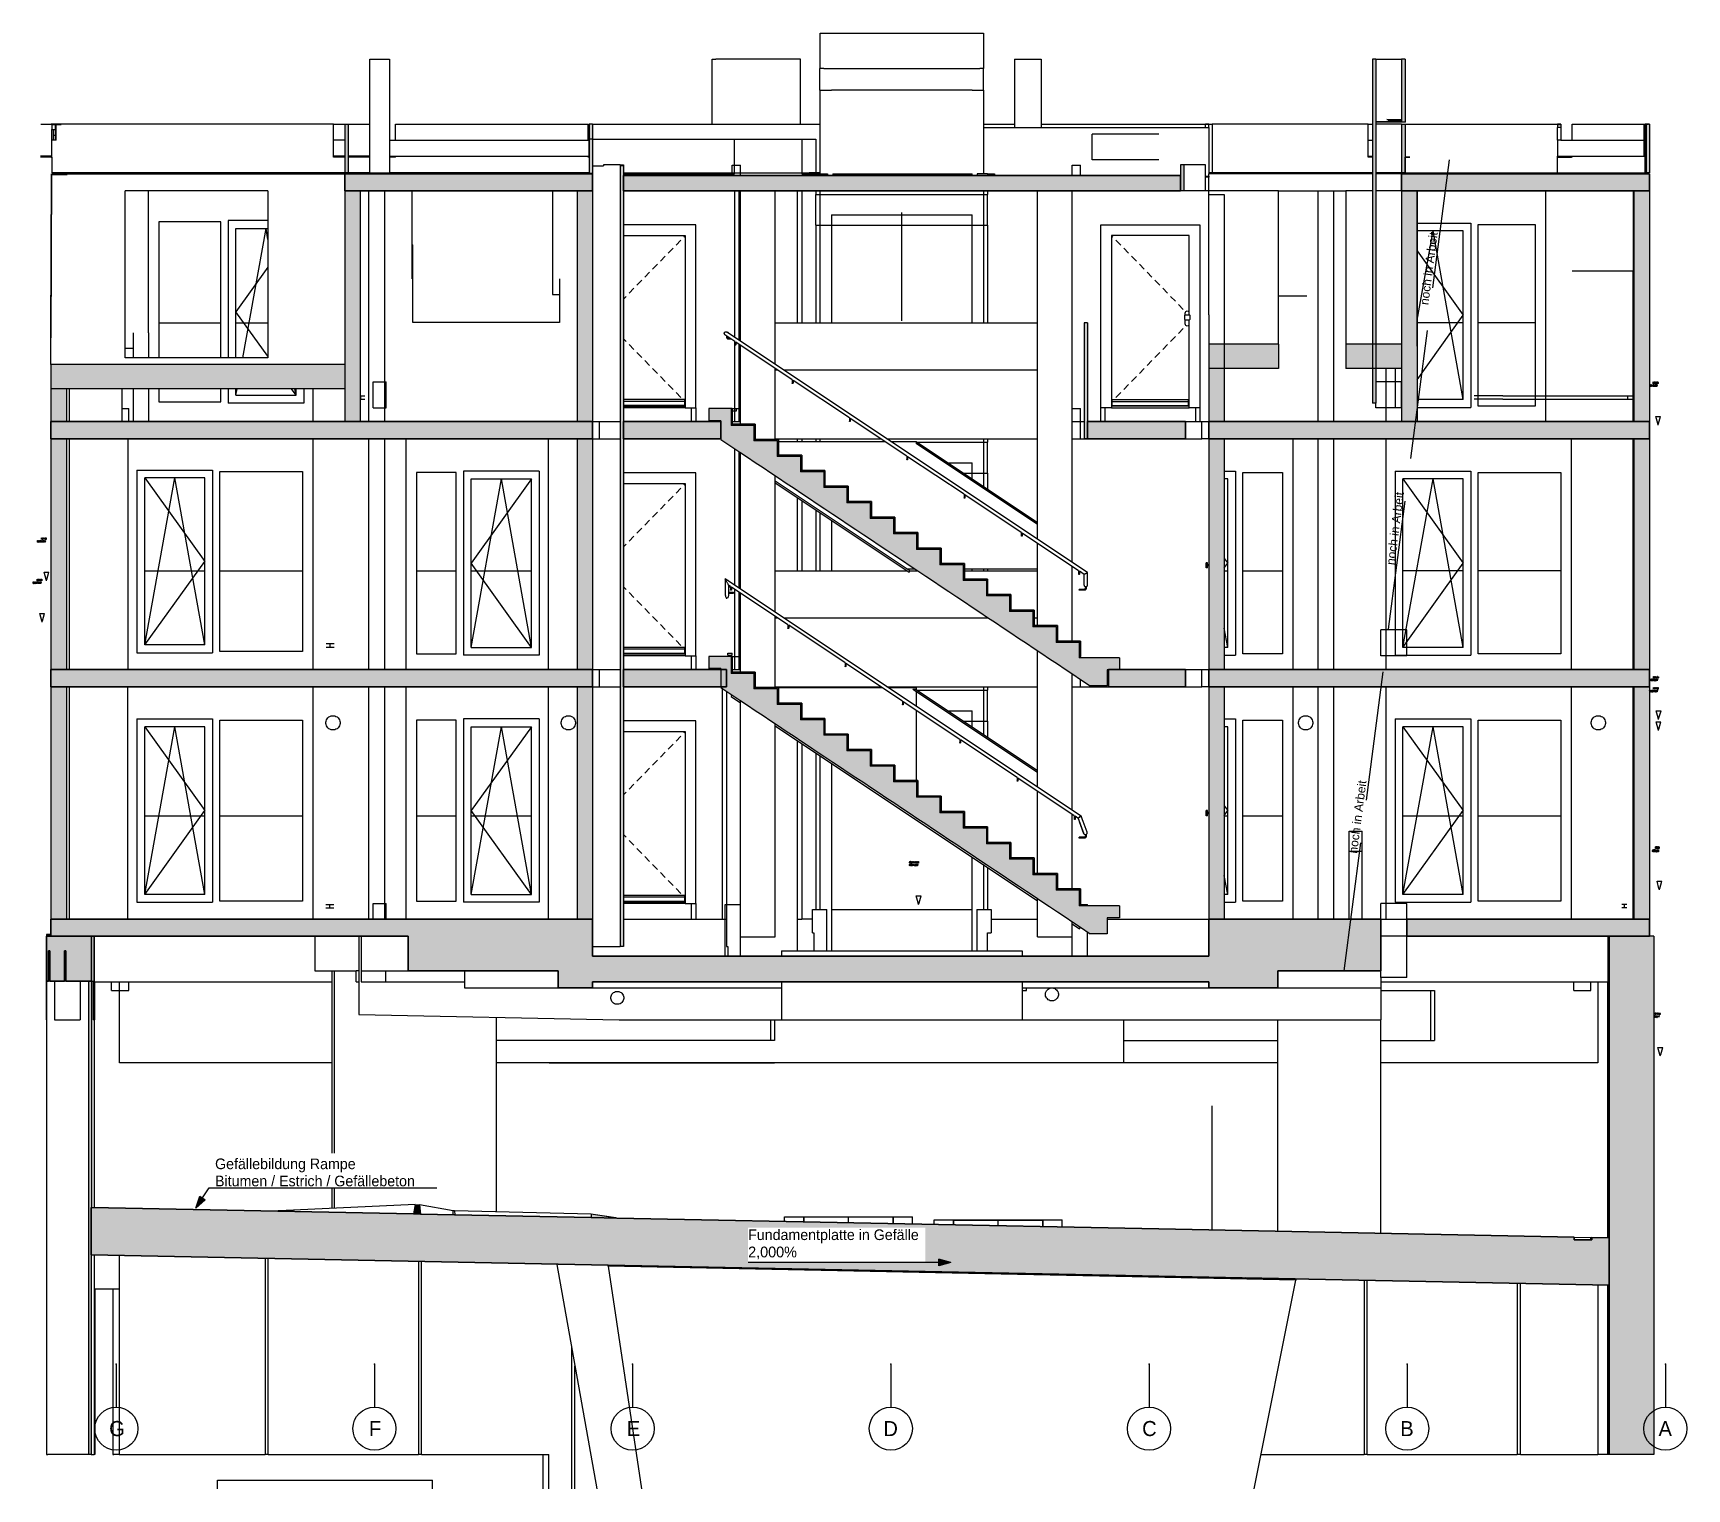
# Model space of a CAD drawing. Header units: metres. Extents: x -21.8 to 56, y -7 to 11.8.
# Drawn here: x -18.97 to 0.25, y -6.95 to 9.96 of the extents above; entities that cross this region are included whole.
import ezdxf

# ---------------------------------------------------------------- set-up
doc = ezdxf.new("R2010")
doc.units = ezdxf.units.M
doc.header["$MEASUREMENT"] = 0
doc.set_wipeout_variables(frame=1)
for name, pattern in [('Raster', [0.004, 0.002, -0.001, 0, -0.001]), ('Strichlinie eng', [0.002, 0.0015, -0.0005]), ('Wipeout_Contour', [1, 0, -1])]:
    doc.linetypes.add(name, pattern=pattern)
for name, color, linetype in [('I_Schnitt I RB_1_000 Achsraster', 7, 'Continuous'), ('I_Schnitt I RB_1_110 Wand Aussen', 7, 'Continuous'), ('I_Schnitt I RB_1_111 Wand Aussen - Bohrpfahlwand 80', 7, 'Continuous'), ('I_Schnitt I RB_1_112 Wand Aussen - Schachtwände', 7, 'Continuous'), ('I_Schnitt I RB_1_120 Wand Innen tragend', 7, 'Continuous'), ('I_Schnitt I RB_1_140 Brüstung', 7, 'Continuous'), ('I_Schnitt I RB_1_150 Stütze', 7, 'Continuous'), ('I_Schnitt I RB_1_210 Decke', 7, 'Continuous'), ('I_Schnitt I RB_1_211 Decke - Bohrpfahl Rost', 7, 'Continuous'), ('I_Schnitt I RB_1_250 Träger Unterzug', 7, 'Continuous'), ('I_Schnitt I RB_1_260 Fundament', 7, 'Continuous'), ('I_Schnitt I RB_1_270 Deckendurchbruchsymbol', 7, 'Continuous'), ('I_Schnitt I RB_1_310 Dachkonstruktion massiv', 7, 'Continuous'), ('I_Schnitt I RB_1_410 Treppe', 7, 'Continuous'), ('I_Schnitt I RB_1_420 Rampe', 7, 'Continuous'), ('I_Schnitt I RB_1_430 Aufzug', 7, 'Continuous'), ('I_Schnitt I RB_1_450 Absturzsicherung', 7, 'Continuous'), ('I_Schnitt I RB_1_910 Allgemein Lageplan Höhen', 7, 'Continuous'), ('I_Schnitt I RB_1_950 Polierplan Bemaßung', 7, 'Continuous'), ('I_Schnitt I RB_1_955-1 Polierplan Beschriftung - STB Decke', 7, 'Continuous')]:
    doc.layers.add(name, color=color, linetype=linetype)
doc.styles.add('ERSTELLTER_STIL_1', font='')
doc.styles.add('ERSTELLTER_STIL_2', font='arial.ttf')
doc.styles.get('ERSTELLTER_STIL_1').set_extended_font_data('Eurostile')

msp = doc.modelspace()

# ---------------------------------------------------------------- texts
at = {"layer": 'I_Schnitt I RB_1_000 Achsraster', "color": 5, "linetype": 'Continuous', "lineweight": 0, "char_height": 0.175, "attachment_point": 1, "style": 'ERSTELLTER_STIL_1'}
for s, insert in [('\\A1;{\\pql;\\pt0;\\fEurostile|b0|i0|c0|p0;\\W1.000000;G}', (-18.083, -6.161)), ('\\A1;{\\pql;\\pt0;\\fEurostile|b0|i0|c0|p0;\\W1.000000;F}', (-15.064, -6.162)), ('\\A1;{\\pql;\\pt0;\\fEurostile|b0|i0|c0|p0;\\W1.000000;E}', (-12.069, -6.162)), ('\\A1;{\\pql;\\pt0;\\fEurostile|b0|i0|c0|p0;\\W1.000000;D}', (-9.087, -6.162)), ('\\A1;{\\pql;\\pt0;\\fEurostile|b0|i0|c0|p0;\\W1.000000;C}', (-6.08, -6.161)), ('\\A1;{\\pql;\\pt0;\\fEurostile|b0|i0|c0|p0;\\W1.000000;B}', (-3.081, -6.162)), ('\\A1;{\\pql;\\pt0;\\fEurostile|b0|i0|c0|p0;\\W1.000000;A}', (-0.08, -6.162))]:
    msp.add_mtext(s, dxfattribs=dict(at, insert=insert))
at = {"layer": 'I_Schnitt I RB_1_950 Polierplan Bemaßung', "color": 7, "linetype": 'Continuous', "lineweight": 13, "char_height": 0.1, "attachment_point": 2, "rotation": 82.5946, "style": 'ERSTELLTER_STIL_2'}
for insert in [(-2.799, 7.236), (-3.191, 4.215), (-3.627, 0.864)]:
    msp.add_mtext('\\A1;{\\pqc;\\fArial|b0|i0|c0|p0;\\W1.000000;noch in Arbeit}', dxfattribs=dict(at, insert=insert))

# ---------------------------------------------------------------- hatches: boundary and pattern name
at = {"layer": 'I_Schnitt I RB_1_110 Wand Aussen', "linetype": 'Continuous', "lineweight": 0, "true_color": 0x000000}
for points in [[(-12.465, 8.907), (-12.505, 8.904), (-12.505, 8.903), (-12.505, 8.52), (-12.505, 8.34), (-12.475, 8.34), (-12.465, 8.34)], [(-12.505, 8.33), (-12.465, 8.33), (-12.465, 8.34), (-12.475, 8.34), (-12.505, 8.34)], [(-12.145, 8.434), (-12.145, 8.42), (-12.105, 8.42), (-12.105, 8.43), (-12.105, 8.431)], [(-12.105, 8.42), (-12.145, 8.42), (-12.145, 5.45), (-12.105, 5.45)], [(-15.165, 5.45), (-15.165, 8.13), (-15.345, 8.13), (-15.345, 5.45)], [(-12.465, 8.13), (-12.645, 8.13), (-12.645, 5.45), (-12.465, 5.45)], [(-0.365, 5.45), (-0.185, 5.45), (-0.185, 8.13), (-0.365, 8.13)], [(-5.305, 6.69), (-5.305, 5.45), (-5.125, 5.45), (-5.125, 6.068), (-5.305, 6.068), (-5.305, 6.351), (-5.305, 6.69)], [(-18.759, 5.45), (-18.579, 5.45), (-18.579, 5.83), (-18.759, 5.83)], [(-12.105, 2.57), (-12.105, 5.45), (-12.145, 5.45), (-12.145, 2.57)], [(-18.579, 5.25), (-18.759, 5.25), (-18.759, 2.57), (-18.579, 2.57)], [(-12.465, 5.25), (-12.645, 5.25), (-12.645, 2.57), (-12.465, 2.57)], [(-5.305, 2.57), (-5.125, 2.57), (-5.125, 5.25), (-5.305, 5.25)], [(-0.365, 5.25), (-0.365, 2.57), (-0.185, 2.57), (-0.185, 5.25)], [(-12.145, -0.65), (-12.105, -0.65), (-12.105, 2.57), (-12.145, 2.57)], [(-0.365, 2.37), (-0.365, -0.33), (-0.185, -0.33), (-0.185, 2.57), (-0.186, 2.37)], [(-18.579, 2.37), (-18.759, 2.37), (-18.759, -0.33), (-18.579, -0.33)], [(-12.465, -0.33), (-12.465, 2.37), (-12.645, 2.37), (-12.645, -0.33)], [(-5.305, -0.33), (-5.125, -0.33), (-5.125, 2.37), (-5.305, 2.37)]]:
    msp.add_hatch(color=18, dxfattribs=at).paths.add_polyline_path(points)
at = {"layer": 'I_Schnitt I RB_1_111 Wand Aussen - Bohrpfahlwand 80', "linetype": 'Continuous', "lineweight": 0, "true_color": 0x000000}
for points in [[(-18.809, -0.51), (-18.809, -0.53), (-18.759, -0.53), (-18.759, -0.51)], [(-0.655, -0.53), (-0.655, -6.55), (-0.135, -6.55), (-0.135, -0.53)], [(-18.291, -3.68), (-18.289, -3.681), (-18.289, -1.05), (-18.324, -1.05), (-18.324, -6.55), (-18.291, -6.55)]]:
    msp.add_hatch(color=18, dxfattribs=at).paths.add_polyline_path(points)
at = {"layer": 'I_Schnitt I RB_1_112 Wand Aussen - Schachtwände', "linetype": 'Continuous', "lineweight": 0, "true_color": 0x000000}
for points in [[(-3.405, 8.33), (-3.365, 8.33), (-3.365, 9.66), (-3.405, 9.66)], [(-3.025, 8.928), (-3.025, 9.66), (-3.065, 9.66), (-3.065, 8.931)], [(-3.025, 8.904), (-3.026, 8.904), (-3.065, 8.907), (-3.065, 8.34), (-3.025, 8.34)], [(-3.405, 8.33), (-3.405, 6.351), (-3.365, 6.351), (-3.365, 8.33)], [(-3.365, 6.068), (-3.405, 6.068), (-3.405, 5.665), (-3.365, 5.665)]]:
    msp.add_hatch(color=18, dxfattribs=at).paths.add_polyline_path(points)
at = {"layer": 'I_Schnitt I RB_1_140 Brüstung', "linetype": 'Continuous', "lineweight": 0, "true_color": 0x000000}
for points in [[(-15.305, 8.903), (-15.305, 8.904), (-15.345, 8.907), (-15.345, 8.34), (-15.305, 8.34), (-15.305, 8.52)], [(-0.225, 8.52), (-0.225, 8.34), (-0.185, 8.34), (-0.185, 8.907), (-0.225, 8.904), (-0.225, 8.903)], [(-5.595, 8.434), (-5.635, 8.431), (-5.635, 8.43), (-5.635, 8.33), (-5.635, 8.13), (-5.595, 8.13)], [(-6.755, 5.25), (-6.715, 5.25), (-6.715, 6.596), (-6.755, 6.596)]]:
    msp.add_hatch(color=18, dxfattribs=at).paths.add_polyline_path(points)
at = {"layer": 'I_Schnitt I RB_1_210 Decke', "linetype": 'Continuous', "lineweight": 0, "true_color": 0x000000}
for points in [[(-15.345, 8.13), (-12.465, 8.13), (-12.465, 8.33), (-15.345, 8.33)], [(-12.105, 8.13), (-5.885, 8.13), (-5.885, 8.31), (-12.105, 8.31)], [(-5.635, 8.13), (-5.635, 8.31), (-5.885, 8.31), (-5.885, 8.13)], [(-3.065, 8.33), (-3.065, 8.13), (-0.185, 8.13), (-0.185, 8.33)], [(-12.465, 5.45), (-18.759, 5.45), (-18.759, 5.25), (-12.465, 5.25)], [(-10.975, 5.25), (-10.975, 5.45), (-12.105, 5.45), (-12.105, 5.25)], [(-5.885, 5.45), (-6.715, 5.45), (-6.715, 5.25), (-5.885, 5.25)], [(-5.575, 5.25), (-5.575, 5.45), (-5.885, 5.45), (-5.885, 5.25)], [(-5.305, 5.25), (-0.185, 5.25), (-0.185, 5.45), (-5.305, 5.45)], [(-12.465, 2.57), (-18.759, 2.57), (-18.759, 2.37), (-12.465, 2.37)], [(-12.105, 2.37), (-10.975, 2.37), (-10.975, 2.57), (-12.105, 2.57)], [(-6.47, 2.565), (-6.47, 2.37), (-5.885, 2.37), (-5.885, 2.57), (-6.345, 2.57), (-6.345, 2.565)], [(-5.575, 2.37), (-5.575, 2.57), (-5.885, 2.57), (-5.885, 2.37)], [(-5.305, 2.57), (-5.305, 2.37), (-0.186, 2.37), (-0.186, 2.57)], [(-18.759, -0.53), (-14.607, -0.53), (-14.607, -0.33), (-18.759, -0.33)], [(-3.005, -0.33), (-3.005, -0.53), (-0.185, -0.53), (-0.185, -0.33)], [(-18.809, -0.53), (-18.809, -1.05), (-18.787, -1.05), (-18.787, -0.7), (-18.772, -0.7), (-18.772, -1.05), (-18.602, -1.05), (-18.602, -0.7), (-18.587, -0.7), (-18.587, -1.05), (-18.289, -1.05), (-18.289, -0.53)], [(-12.465, -0.76), (-12.465, -1.06), (-5.885, -1.06), (-5.885, -0.76)], [(-5.305, -1.06), (-5.305, -0.76), (-5.885, -0.76), (-5.885, -1.06)]]:
    msp.add_hatch(color=18, dxfattribs=at).paths.add_polyline_path(points)
at = {"layer": 'I_Schnitt I RB_1_250 Träger Unterzug', "linetype": 'Continuous', "lineweight": 0, "true_color": 0x000000}
for points in [[(-14.607, -0.93), (-12.686, -0.93), (-12.686, -0.33), (-14.607, -0.33)], [(-12.465, -0.33), (-12.686, -0.33), (-12.686, -0.93), (-12.865, -0.93), (-12.865, -1.13), (-12.465, -1.13)], [(-4.505, -1.13), (-4.505, -0.33), (-5.305, -0.33), (-5.305, -1.13)], [(-3.305, -0.33), (-4.505, -0.33), (-4.505, -0.93), (-3.305, -0.93)]]:
    msp.add_hatch(color=18, dxfattribs=at).paths.add_polyline_path(points)
at = {"layer": 'I_Schnitt I RB_1_260 Fundament', "linetype": 'Continuous', "lineweight": 0, "true_color": 0x000000}
for points in [[(-5.885, -3.929), (-18.291, -3.68), (-18.291, -4.231), (-5.885, -4.479)], [(-5.885, -4.479), (-0.655, -4.583), (-0.655, -4.033), (-0.855, -4.029), (-0.855, -4.056), (-1.06, -4.056), (-1.06, -4.025), (-5.885, -3.929)]]:
    msp.add_hatch(color=18, dxfattribs=at).paths.add_polyline_path(points)
at = {"layer": 'I_Schnitt I RB_1_310 Dachkonstruktion massiv', "linetype": 'Continuous', "lineweight": 0, "true_color": 0x000000}
for points in [[(-2.885, 8.13), (-3.065, 8.13), (-3.065, 6.351), (-3.065, 5.45), (-2.885, 5.45)], [(-5.305, 6.068), (-4.495, 6.068), (-4.495, 6.351), (-5.305, 6.351)], [(-3.065, 6.068), (-3.065, 6.351), (-3.715, 6.351), (-3.715, 6.068)], [(-18.76, 6.113), (-18.761, 5.83), (-15.345, 5.83), (-15.345, 6.113)]]:
    msp.add_hatch(color=18, dxfattribs=at).paths.add_polyline_path(points)
at = {"layer": 'I_Schnitt I RB_1_410 Treppe', "linetype": 'Continuous', "lineweight": 0, "true_color": 0x000000}
for points in [[(-11.115, 5.46), (-10.975, 5.46), (-10.975, 5.241), (-6.683, 2.38), (-6.485, 2.38), (-6.485, 2.565), (-6.345, 2.565), (-6.345, 2.705), (-6.81, 2.705), (-6.81, 2.885), (-7.08, 2.885), (-7.08, 3.065), (-7.35, 3.065), (-7.35, 3.245), (-7.62, 3.245), (-7.62, 3.425), (-7.89, 3.425), (-7.89, 3.605), (-8.16, 3.605), (-8.16, 3.785), (-8.43, 3.785), (-8.43, 3.965), (-8.7, 3.965), (-8.7, 4.145), (-8.97, 4.145), (-8.97, 4.325), (-9.24, 4.325), (-9.24, 4.505), (-9.51, 4.505), (-9.51, 4.685), (-9.78, 4.685), (-9.78, 4.865), (-10.05, 4.865), (-10.05, 5.045), (-10.32, 5.045), (-10.32, 5.225), (-10.59, 5.225), (-10.59, 5.405), (-10.855, 5.405), (-10.855, 5.6), (-11.115, 5.6)], [(-10.845, 5.6), (-10.855, 5.6), (-10.855, 5.42), (-10.845, 5.42)], [(-10.575, 5.41), (-10.575, 5.42), (-10.855, 5.42), (-10.855, 5.41)], [(-10.575, 5.41), (-10.585, 5.41), (-10.585, 5.24), (-10.575, 5.24)], [(-10.305, 5.23), (-10.305, 5.24), (-10.585, 5.24), (-10.585, 5.23)], [(-10.305, 5.23), (-10.315, 5.23), (-10.315, 5.06), (-10.305, 5.06)], [(-10.315, 5.05), (-10.035, 5.05), (-10.035, 5.06), (-10.315, 5.06)], [(-10.035, 5.05), (-10.045, 5.05), (-10.045, 4.88), (-10.035, 4.88)], [(-9.765, 4.87), (-9.765, 4.88), (-10.045, 4.88), (-10.045, 4.87)], [(-9.765, 4.87), (-9.775, 4.87), (-9.775, 4.7), (-9.765, 4.7)], [(-9.775, 4.7), (-9.775, 4.69), (-9.495, 4.69), (-9.495, 4.7)], [(-9.495, 4.69), (-9.505, 4.69), (-9.505, 4.52), (-9.495, 4.52)], [(-9.505, 4.51), (-9.225, 4.51), (-9.225, 4.52), (-9.505, 4.52)], [(-9.225, 4.51), (-9.235, 4.51), (-9.235, 4.34), (-9.225, 4.34)], [(-8.955, 4.33), (-8.955, 4.34), (-9.235, 4.34), (-9.235, 4.33)], [(-8.955, 4.33), (-8.965, 4.33), (-8.965, 4.16), (-8.955, 4.16)], [(-8.965, 4.16), (-8.965, 4.15), (-8.685, 4.15), (-8.685, 4.16)], [(-8.685, 4.15), (-8.695, 4.15), (-8.695, 3.98), (-8.685, 3.98)], [(-8.415, 3.97), (-8.415, 3.98), (-8.695, 3.98), (-8.695, 3.97)], [(-8.415, 3.97), (-8.425, 3.97), (-8.425, 3.8), (-8.415, 3.8)], [(-8.425, 3.8), (-8.425, 3.79), (-8.145, 3.79), (-8.145, 3.8)], [(-8.155, 3.79), (-8.155, 3.62), (-8.145, 3.62), (-8.145, 3.79)], [(-8.155, 3.62), (-8.155, 3.61), (-7.875, 3.61), (-7.875, 3.62)], [(-7.875, 3.61), (-7.885, 3.61), (-7.885, 3.44), (-7.875, 3.44)], [(-7.605, 3.43), (-7.605, 3.44), (-7.885, 3.44), (-7.885, 3.43)], [(-7.605, 3.43), (-7.615, 3.43), (-7.615, 3.26), (-7.605, 3.26)], [(-7.615, 3.25), (-7.335, 3.25), (-7.335, 3.26), (-7.615, 3.26)], [(-7.335, 3.25), (-7.345, 3.25), (-7.345, 3.08), (-7.335, 3.08)], [(-7.065, 3.07), (-7.065, 3.08), (-7.345, 3.08), (-7.345, 3.07)], [(-7.065, 3.07), (-7.075, 3.07), (-7.075, 2.9), (-7.065, 2.9)], [(-7.075, 2.9), (-7.075, 2.89), (-6.795, 2.89), (-6.795, 2.9)], [(-6.795, 2.89), (-6.805, 2.89), (-6.805, 2.72), (-6.795, 2.72)], [(-10.855, 2.72), (-11.115, 2.72), (-11.115, 2.58), (-10.975, 2.58), (-10.975, 2.361), (-6.683, -0.5), (-6.485, -0.5), (-6.485, -0.315), (-6.345, -0.315), (-6.345, -0.175), (-6.81, -0.175), (-6.81, 0.005), (-7.08, 0.005), (-7.08, 0.185), (-7.35, 0.185), (-7.35, 0.365), (-7.62, 0.365), (-7.62, 0.545), (-7.89, 0.545), (-7.89, 0.725), (-8.16, 0.725), (-8.16, 0.905), (-8.43, 0.905), (-8.43, 1.085), (-8.7, 1.085), (-8.7, 1.265), (-8.97, 1.265), (-8.97, 1.445), (-9.24, 1.445), (-9.24, 1.625), (-9.51, 1.625), (-9.51, 1.805), (-9.78, 1.805), (-9.78, 1.985), (-10.05, 1.985), (-10.05, 2.165), (-10.32, 2.165), (-10.32, 2.345), (-10.59, 2.345), (-10.59, 2.525), (-10.855, 2.525)], [(-10.845, 2.72), (-10.855, 2.72), (-10.855, 2.54), (-10.845, 2.54)], [(-10.575, 2.53), (-10.575, 2.54), (-10.855, 2.54), (-10.855, 2.53)], [(-10.575, 2.53), (-10.585, 2.53), (-10.585, 2.36), (-10.575, 2.36)], [(-10.305, 2.35), (-10.305, 2.36), (-10.585, 2.36), (-10.585, 2.35)], [(-10.305, 2.35), (-10.315, 2.35), (-10.315, 2.18), (-10.305, 2.18)], [(-10.315, 2.17), (-10.035, 2.17), (-10.035, 2.18), (-10.315, 2.18)], [(-10.035, 2.17), (-10.045, 2.17), (-10.045, 2), (-10.035, 2)], [(-9.765, 1.99), (-9.765, 2), (-10.045, 2), (-10.045, 1.99)], [(-9.765, 1.99), (-9.775, 1.99), (-9.775, 1.82), (-9.765, 1.82)], [(-9.775, 1.82), (-9.775, 1.81), (-9.495, 1.81), (-9.495, 1.82)], [(-9.495, 1.81), (-9.505, 1.81), (-9.505, 1.64), (-9.495, 1.64)], [(-9.505, 1.63), (-9.225, 1.63), (-9.225, 1.64), (-9.505, 1.64)], [(-9.225, 1.63), (-9.235, 1.63), (-9.235, 1.46), (-9.225, 1.46)], [(-8.955, 1.45), (-8.955, 1.46), (-9.235, 1.46), (-9.235, 1.45)], [(-8.955, 1.45), (-8.965, 1.45), (-8.965, 1.28), (-8.955, 1.28)], [(-8.965, 1.28), (-8.965, 1.27), (-8.685, 1.27), (-8.685, 1.28)], [(-8.685, 1.27), (-8.695, 1.27), (-8.695, 1.1), (-8.685, 1.1)], [(-8.415, 1.09), (-8.415, 1.1), (-8.695, 1.1), (-8.695, 1.09)], [(-8.415, 1.09), (-8.425, 1.09), (-8.425, 0.92), (-8.415, 0.92)], [(-8.425, 0.92), (-8.425, 0.91), (-8.145, 0.91), (-8.145, 0.92)], [(-8.155, 0.91), (-8.155, 0.74), (-8.145, 0.74), (-8.145, 0.91)], [(-8.155, 0.74), (-8.155, 0.73), (-7.875, 0.73), (-7.875, 0.74)], [(-7.875, 0.73), (-7.885, 0.73), (-7.885, 0.56), (-7.875, 0.56)], [(-7.605, 0.55), (-7.605, 0.56), (-7.885, 0.56), (-7.885, 0.55)], [(-7.605, 0.55), (-7.615, 0.55), (-7.615, 0.38), (-7.605, 0.38)], [(-7.615, 0.37), (-7.335, 0.37), (-7.335, 0.38), (-7.615, 0.38)], [(-7.335, 0.37), (-7.345, 0.37), (-7.345, 0.2), (-7.335, 0.2)], [(-7.065, 0.19), (-7.065, 0.2), (-7.345, 0.2), (-7.345, 0.19)], [(-7.065, 0.19), (-7.075, 0.19), (-7.075, 0.02), (-7.065, 0.02)], [(-7.075, 0.02), (-7.075, 0.01), (-6.795, 0.01), (-6.795, 0.02)], [(-6.795, 0.01), (-6.805, 0.01), (-6.805, -0.16), (-6.795, -0.16)]]:
    msp.add_hatch(color=18, dxfattribs=at).paths.add_polyline_path(points)
at = {"layer": 'I_Schnitt I RB_1_420 Rampe', "linetype": 'Continuous', "lineweight": 0, "true_color": 0x000000}
for points in [[(-14.466, -3.757), (-14.478, -3.65), (-14.528, -3.647), (-14.548, -3.755)], [(-12.483, -3.756), (-12.482, -3.797), (-12.185, -3.803), (-12.184, -3.801)]]:
    msp.add_hatch(color=18, dxfattribs=at).paths.add_polyline_path(points)
at = {"layer": 'I_Schnitt I RB_1_955-1 Polierplan Beschriftung - STB Decke', "linetype": 'Continuous', "lineweight": 0, "true_color": 0x000000}
for points in [[(-17.075, -3.687), (-16.967, -3.59), (-17.03, -3.549)], [(-8.301, -4.32), (-8.441, -4.282), (-8.441, -4.357)]]:
    msp.add_hatch(color=18, dxfattribs=at).paths.add_polyline_path(points)

# ---------------------------------------------------------------- linework, layer by layer
at = {"layer": 'I_Schnitt I RB_1_000 Achsraster', "color": 5, "linetype": 'Raster', "lineweight": 0, "ltscale": 1000}
for p, q in [((-18, -5.5), (-18, -6)), ((-15, -5.5), (-15, -6)), ((-12, -5.5), (-12, -6)), ((-9, -5.5), (-9, -6)), ((-6, -5.5), (-6, -6)), ((-3, -5.5), (-3, -6)), ((0, -5.5), (0, -6))]:
    msp.add_line(p, q, dxfattribs=at)
at = {"layer": 'I_Schnitt I RB_1_000 Achsraster', "color": 5, "linetype": 'Continuous', "lineweight": 0, "ltscale": 1000}
for centre in [(-18, -6.25), (-15, -6.25), (-12, -6.25), (-9, -6.25), (-6, -6.25), (-3, -6.25), (0, -6.25)]:
    msp.add_circle(centre, 0.25, dxfattribs=at)
at = {"layer": 'I_Schnitt I RB_1_000 Achsraster', "color": 5, "linetype": 'Raster', "lineweight": 0, "ltscale": 1000}
for p in [(-18, -5.5), (-18, -5.5), (-15, -5.5), (-15, -5.5), (-12, -5.5), (-12, -5.5), (-9, -5.5), (-9, -5.5), (-6, -5.5), (-6, -5.5), (-3, -5.5), (-3, -5.5), (0, -5.5), (0, -5.5)]:
    msp.add_point(p, dxfattribs=at)
at = {"layer": 'I_Schnitt I RB_1_110 Wand Aussen', "color": 7, "linetype": 'Continuous', "lineweight": 18, "ltscale": 1000}
for p, q in [((-9.82, 9.96), (-9.82, 9.963)), ((-9.82, 9.963), (-7.925, 9.963)), ((-9.82, 9.955), (-9.82, 9.96)), ((-9.82, 9.947), (-9.82, 9.955)), ((-9.82, 9.755), (-9.82, 9.947)), ((-7.925, 9.963), (-7.925, 9.96)), ((-7.925, 9.96), (-7.925, 9.955)), ((-7.925, 9.955), (-7.925, 9.947)), ((-7.925, 9.947), (-7.925, 9.755)), ((-9.82, 9.74), (-9.82, 9.755)), ((-9.82, 9.55), (-9.82, 9.74)), ((-7.925, 9.755), (-7.925, 9.74)), ((-7.925, 9.74), (-7.925, 9.55)), ((-9.78, 9.55), (-9.82, 9.55)), ((-9.78, 9.55), (-7.965, 9.55)), ((-7.925, 9.55), (-7.965, 9.55)), ((-12.465, 8.73), (-12.505, 8.73)), ((-12.465, 8.73), (-12.465, 8.34)), ((-12.465, 8.73), (-10.815, 8.73)), ((-10.815, 8.33), (-10.815, 8.73)), ((-10.815, 8.73), (-10.035, 8.73)), ((-10.035, 8.73), (-9.87, 8.73)), ((-10.035, 8.73), (-10.035, 8.33)), ((-9.87, 8.73), (-9.87, 8.34)), ((-18.759, 6.453), (-18.751, 8.33)), ((-18.751, 8.33), (-18.759, 6.424)), ((-18.759, 6.453), (-18.751, 8.33)), ((-18.751, 8.33), (-18.751, 8.33)), ((-18.751, 8.33), (-18.751, 8.33)), ((-18.75, 8.33), (-18.75, 8.32)), ((-18.75, 8.33), (-18.57, 8.33)), ((-18.75, 8.32), (-18.57, 8.32)), ((-18.57, 8.33), (-18.57, 8.32)), ((-18.57, 8.32), (-18.57, 8.33)), ((-12.645, 8.335), (-12.505, 8.335)), ((-12.645, 8.335), (-12.645, 8.33)), ((-12.505, 8.34), (-12.505, 8.33)), ((-12.465, 8.42), (-12.34, 8.42)), ((-12.465, 8.34), (-12.465, 8.33)), ((-12.145, 8.434), (-12.34, 8.434)), ((-12.34, 8.434), (-12.34, 8.431)), ((-12.34, 8.431), (-12.34, 8.43)), ((-12.34, 8.43), (-12.34, 8.428)), ((-12.34, 8.428), (-12.34, 8.42)), ((-12.145, 8.42), (-12.145, 5.45)), ((-12.105, 8.42), (-12.145, 8.42)), ((-12.105, 8.42), (-12.105, 8.31)), ((-9.87, 8.34), (-9.87, 8.33)), ((-15.345, 8.13), (-15.345, 6.113)), ((-15.165, 8.13), (-15.165, 5.45)), ((-12.645, 8.13), (-12.645, 5.45)), ((-12.465, 8.13), (-12.465, 5.45)), ((-12.105, 8.13), (-12.105, 5.45)), ((-10.815, 8.13), (-10.815, 6.43)), ((-10.035, 8.13), (-10.035, 6.596)), ((-9.87, 8.13), (-9.87, 8.09)), ((-7.875, 8.13), (-7.875, 8.09)), ((-5.305, 8.13), (-5.345, 8.13)), ((-5.305, 6.69), (-5.305, 8.249)), ((-5.305, 6.69), (-5.305, 8.249)), ((-5.305, 8.09), (-5.125, 8.09)), ((-5.125, 8.09), (-5.125, 6.351)), ((-0.375, 8.13), (-0.376, 7.202)), ((-0.365, 8.13), (-0.365, 5.45)), ((-0.185, 8.13), (-0.185, 5.45)), ((-9.87, 7.73), (-9.87, 6.596)), ((-7.875, 7.73), (-7.875, 6.596)), ((-14.56, 7.505), (-14.553, 7.505)), ((-14.553, 6.601), (-14.553, 7.505)), ((-1.395, 7.202), (-1.395, 5.45)), ((-1.085, 7.202), (-0.376, 7.202)), ((-0.376, 5.45), (-0.376, 7.202)), ((-12.849, 7.107), (-12.849, 6.601)), ((-4.165, 6.907), (-4.495, 6.907)), ((-12.849, 6.601), (-14.553, 6.601)), ((-5.305, 6.69), (-5.305, 5.45)), ((-5.305, 6.69), (-5.305, 6.69)), ((-5.305, 6.69), (-5.305, 6.351)), ((-18.759, 6.453), (-18.759, 6.424)), ((-18.759, 6.453), (-18.759, 6.424)), ((-18.759, 6.453), (-18.759, 6.453)), ((-17.805, 6.482), (-17.805, 6.191)), ((-17.625, 6.482), (-17.625, 6.191)), ((-10.815, 6.382), (-10.815, 5.45)), ((-5.125, 6.351), (-5.125, 5.45)), ((-15.345, 6.113), (-15.345, 5.83)), ((-3.245, 5.45), (-3.245, 6.068)), ((-3.065, 6.068), (-3.065, 5.91)), ((-18.759, 5.83), (-18.759, 5.45)), ((-18.579, 5.83), (-18.579, 5.45)), ((-18.547, 5.83), (-18.547, 5.45)), ((-17.935, 5.83), (-17.935, 5.45)), ((-17.805, 5.83), (-17.805, 5.45)), ((-17.625, 5.83), (-17.625, 5.45)), ((-15.715, 5.83), (-15.715, 5.45)), ((-15.345, 5.83), (-15.345, 5.45)), ((-11.265, 5.61), (-11.265, 5.45)), ((-6.56, 5.45), (-6.56, 5.61)), ((-5.41, 5.61), (-5.41, 5.45)), ((-3.065, 5.61), (-3.065, 5.61)), ((-12.465, 5.45), (-12.145, 5.45)), ((-12.145, 5.45), (-12.145, 2.57)), ((-5.385, 5.45), (-5.305, 5.45)), ((-18.759, 5.25), (-18.759, 2.57)), ((-18.579, 5.25), (-18.579, 2.57)), ((-18.547, 5.25), (-18.547, 2.57)), ((-17.865, 5.25), (-17.865, 2.57)), ((-15.715, 5.25), (-15.715, 2.57)), ((-14.63, 2.57), (-14.63, 5.25)), ((-12.98, 5.25), (-12.98, 2.57)), ((-12.645, 5.25), (-12.645, 2.57)), ((-12.465, 5.25), (-12.465, 2.57)), ((-12.465, 5.25), (-12.145, 5.25)), ((-12.105, 5.25), (-12.105, 2.57)), ((-10.035, 5.25), (-10.035, 5.22)), ((-9.87, 5.25), (-9.87, 5.22)), ((-7.875, 5.25), (-7.875, 5.21)), ((-5.305, 5.25), (-5.385, 5.25)), ((-5.305, 5.25), (-5.305, 2.57)), ((-5.125, 5.25), (-5.125, 2.57)), ((-4.33, 5.25), (-4.33, 2.57)), ((-3.245, 2.57), (-3.245, 5.25)), ((-1.095, 5.25), (-1.095, 2.57)), ((-0.376, 2.57), (-0.376, 5.25)), ((-0.365, 5.25), (-0.365, 2.57)), ((-0.185, 5.25), (-0.185, 2.57)), ((-10.815, 5.135), (-10.815, 3.55)), ((-7.875, 4.85), (-7.875, 4.665)), ((-10.035, 4.53), (-10.035, 3.716)), ((-9.87, 4.42), (-9.87, 3.716)), ((-7.875, 3.74), (-7.875, 3.716)), ((-10.815, 3.502), (-10.815, 2.57)), ((-11.86, 2.75), (-11.86, 2.755)), ((-11.265, 2.73), (-11.265, 2.57)), ((-12.465, 2.57), (-12.145, 2.57)), ((-12.145, 2.57), (-12.145, -0.65)), ((-5.385, 2.57), (-5.305, 2.57)), ((-0.185, 2.57), (-0.185, -0.33)), ((-18.759, 2.37), (-18.759, -0.33)), ((-18.579, 2.37), (-18.579, -0.33)), ((-18.547, 2.37), (-18.547, -0.33)), ((-17.865, -0.33), (-17.865, 2.37)), ((-15.715, 2.37), (-15.715, -0.33)), ((-14.63, -0.33), (-14.63, 2.37)), ((-12.98, 2.37), (-12.98, -0.33)), ((-12.645, 2.37), (-12.645, -0.33)), ((-12.465, 2.37), (-12.465, -0.33)), ((-12.465, 2.37), (-12.145, 2.37)), ((-12.105, 2.37), (-12.105, -0.65)), ((-10.96, 2.351), (-10.96, -0.33)), ((-10.035, 2.37), (-10.035, 2.36)), ((-9.87, 2.37), (-9.87, 2.36)), ((-7.875, 2.37), (-7.875, 2.33)), ((-5.305, 2.37), (-5.385, 2.37)), ((-5.305, 2.37), (-5.305, -0.33)), ((-5.125, 2.37), (-5.125, -0.33)), ((-4.33, 2.37), (-4.33, -0.33)), ((-3.245, -0.33), (-3.245, 2.37)), ((-1.095, 2.37), (-1.095, -0.33)), ((-0.376, -0.33), (-0.376, 2.37)), ((-0.365, 2.37), (-0.365, -0.33)), ((-7.875, 1.97), (-7.875, 1.785)), ((-10.035, 1.71), (-10.035, -0.33)), ((-9.87, 1.6), (-9.87, -0.22)), ((-3.675, 0.46), (-3.525, 0.46)), ((-7.875, 0.27), (-7.875, -0.22)), ((-11.86, -0.13), (-11.86, -0.125)), ((-11.265, -0.15), (-11.265, -0.33)), ((-11.265, -0.33), (-10.96, -0.33)), ((-10.96, -0.33), (-10.91, -0.33)), ((-10.085, -0.33), (-10.035, -0.33)), ((-7.835, -0.33), (-7.295, -0.33)), ((-6.485, -0.33), (-5.305, -0.33)), ((-18.257, -0.53), (-18.257, -0.76)), ((-12.465, -0.65), (-12.145, -0.65)), ((-12.105, -0.65), (-12.145, -0.65)), ((-6.296, -1.5), (-6.296, -1.74)), ((-6.296, -1.74), (-6.296, -2)), ((-6.296, -1.74), (-6.296, -2)), ((-12.971, -2), (-10.35, -2))]:
    msp.add_line(p, q, dxfattribs=at)
at = {"layer": 'I_Schnitt I RB_1_110 Wand Aussen', "color": 7, "linetype": 'Continuous', "lineweight": 13, "ltscale": 1000}
for p, q in [((-12.465, 8.907), (-12.505, 8.904)), ((-12.505, 8.904), (-12.505, 8.903)), ((-12.505, 8.903), (-12.505, 8.73)), ((-12.465, 8.907), (-12.465, 8.73)), ((-12.145, 8.434), (-12.145, 8.42)), ((-12.145, 8.434), (-12.105, 8.431)), ((-12.105, 8.431), (-12.105, 8.43)), ((-12.105, 8.43), (-12.105, 8.42)), ((-17.505, 7.77), (-17.505, 6.191)), ((-16.785, 7.77), (-17.505, 7.77)), ((-16.785, 6.191), (-16.785, 7.77)), ((-16.7, 7.785), (-16.7, 6.191)), ((-16.237, 7.785), (-16.7, 7.785)), ((-16.61, 6.191), (-16.61, 7.695)), ((-16.61, 7.695), (-16.237, 7.695)), ((-11.265, 7.735), (-12.105, 7.735)), ((-11.265, 5.61), (-11.265, 7.735)), ((-6.56, 7.735), (-5.41, 7.735)), ((-6.56, 5.61), (-6.56, 7.735)), ((-5.41, 7.735), (-5.41, 5.61)), ((-2.885, 7.755), (-2.26, 7.755)), ((-2.26, 7.755), (-2.26, 5.615)), ((-2.175, 5.63), (-2.175, 7.74)), ((-2.175, 7.74), (-1.515, 7.74)), ((-1.515, 7.74), (-1.515, 5.63)), ((-12.105, 7.61), (-11.84, 7.61)), ((-11.84, 7.61), (-11.7, 7.61)), ((-11.7, 7.61), (-11.39, 7.61)), ((-11.441, 7.557), (-11.496, 7.499)), ((-11.39, 7.609), (-11.406, 7.593)), ((-11.39, 7.61), (-11.39, 5.63)), ((-6.435, 7.61), (-6.435, 5.63)), ((-5.535, 7.61), (-6.435, 7.61)), ((-6.435, 7.609), (-6.419, 7.593)), ((-6.384, 7.557), (-6.329, 7.499)), ((-5.535, 6.69), (-5.535, 7.61)), ((-2.35, 7.665), (-2.885, 7.665)), ((-2.35, 5.705), (-2.35, 7.665)), ((-11.622, 7.37), (-11.678, 7.313)), ((-11.531, 7.464), (-11.587, 7.406)), ((-6.294, 7.464), (-6.238, 7.406)), ((-6.203, 7.37), (-6.147, 7.313)), ((-11.803, 7.184), (-11.859, 7.127)), ((-11.713, 7.277), (-11.768, 7.22)), ((-6.112, 7.277), (-6.057, 7.22)), ((-6.022, 7.184), (-5.966, 7.127)), ((-11.985, 6.998), (-12.04, 6.94)), ((-11.894, 7.091), (-11.95, 7.034)), ((-5.931, 7.091), (-5.875, 7.034)), ((-5.841, 6.998), (-5.785, 6.94)), ((-12.075, 6.905), (-12.105, 6.874)), ((-5.75, 6.905), (-5.694, 6.847)), ((-5.659, 6.811), (-5.603, 6.754)), ((-5.578, 6.72), (-5.573, 6.728)), ((-5.573, 6.728), (-5.565, 6.733)), ((-5.565, 6.733), (-5.555, 6.735)), ((-5.555, 6.735), (-5.545, 6.733)), ((-5.545, 6.733), (-5.537, 6.728)), ((-5.537, 6.728), (-5.535, 6.724)), ((-5.585, 6.68), (-5.584, 6.685)), ((-5.585, 6.64), (-5.585, 6.68)), ((-5.584, 6.635), (-5.585, 6.64)), ((-5.584, 6.685), (-5.58, 6.689)), ((-5.58, 6.631), (-5.584, 6.635)), ((-5.58, 6.71), (-5.578, 6.72)), ((-5.58, 6.689), (-5.58, 6.71)), ((-5.58, 6.689), (-5.575, 6.69)), ((-5.58, 6.585), (-5.58, 6.631)), ((-5.575, 6.63), (-5.58, 6.631)), ((-5.578, 6.575), (-5.58, 6.585)), ((-5.573, 6.567), (-5.578, 6.575)), ((-5.575, 6.69), (-5.535, 6.69)), ((-5.535, 6.63), (-5.575, 6.63)), ((-5.565, 6.562), (-5.573, 6.567)), ((-5.555, 6.56), (-5.565, 6.562)), ((-5.545, 6.562), (-5.555, 6.56)), ((-5.537, 6.567), (-5.545, 6.562)), ((-5.535, 6.571), (-5.537, 6.567)), ((-5.535, 6.69), (-5.53, 6.689)), ((-5.53, 6.631), (-5.535, 6.63)), ((-5.535, 5.63), (-5.535, 6.63)), ((-5.53, 6.689), (-5.526, 6.685)), ((-5.526, 6.635), (-5.53, 6.631)), ((-5.526, 6.685), (-5.525, 6.68)), ((-5.525, 6.64), (-5.526, 6.635)), ((-5.525, 6.68), (-5.525, 6.64)), ((-12.075, 6.38), (-12.105, 6.411)), ((-11.985, 6.287), (-12.04, 6.345)), ((-5.841, 6.287), (-5.785, 6.345)), ((-5.75, 6.38), (-5.694, 6.438)), ((-5.659, 6.474), (-5.603, 6.531)), ((-11.894, 6.194), (-11.95, 6.251)), ((-11.803, 6.101), (-11.859, 6.158)), ((-6.022, 6.101), (-5.966, 6.158)), ((-5.931, 6.194), (-5.875, 6.251)), ((-11.713, 6.008), (-11.768, 6.065)), ((-11.622, 5.915), (-11.678, 5.972)), ((-6.203, 5.915), (-6.147, 5.972)), ((-6.112, 6.008), (-6.057, 6.065)), ((-3.14, 6.068), (-3.14, 5.615)), ((-17.505, 5.83), (-17.505, 5.68)), ((-16.785, 5.68), (-16.785, 5.83)), ((-16.7, 5.83), (-16.7, 5.665)), ((-16.61, 5.755), (-16.61, 5.83)), ((-15.91, 5.755), (-15.91, 5.83)), ((-15.82, 5.83), (-15.82, 5.665)), ((-11.531, 5.821), (-11.587, 5.879)), ((-11.441, 5.728), (-11.496, 5.786)), ((-6.384, 5.728), (-6.329, 5.786)), ((-6.294, 5.821), (-6.238, 5.879)), ((-17.505, 5.68), (-16.785, 5.68)), ((-15.82, 5.665), (-16.7, 5.665)), ((-16.61, 5.755), (-15.91, 5.755)), ((-11.395, 5.705), (-12.105, 5.705)), ((-11.395, 5.685), (-12.105, 5.685)), ((-11.395, 5.635), (-12.105, 5.635)), ((-12.105, 5.63), (-11.39, 5.63)), ((-11.39, 5.61), (-12.105, 5.61)), ((-11.395, 5.685), (-11.395, 5.705)), ((-11.395, 5.635), (-11.395, 5.685)), ((-11.39, 5.676), (-11.395, 5.681)), ((-11.395, 5.635), (-11.39, 5.635)), ((-11.39, 5.63), (-11.39, 5.61)), ((-11.39, 5.61), (-11.315, 5.61)), ((-11.315, 5.45), (-11.315, 5.61)), ((-11.315, 5.61), (-11.265, 5.61)), ((-6.51, 5.61), (-6.56, 5.61)), ((-6.51, 5.45), (-6.51, 5.61)), ((-6.435, 5.61), (-6.51, 5.61)), ((-6.435, 5.676), (-6.43, 5.681)), ((-6.43, 5.635), (-6.435, 5.635)), ((-5.535, 5.63), (-6.435, 5.63)), ((-6.435, 5.63), (-6.435, 5.61)), ((-6.435, 5.61), (-5.535, 5.61)), ((-6.43, 5.685), (-6.43, 5.705)), ((-6.43, 5.705), (-5.54, 5.705)), ((-6.43, 5.685), (-5.54, 5.685)), ((-6.43, 5.635), (-6.43, 5.685)), ((-6.43, 5.635), (-5.54, 5.635)), ((-5.54, 5.685), (-5.54, 5.705)), ((-5.54, 5.635), (-5.54, 5.685)), ((-5.535, 5.635), (-5.54, 5.635)), ((-5.535, 5.61), (-5.535, 5.63)), ((-5.46, 5.61), (-5.535, 5.61)), ((-5.46, 5.61), (-5.46, 5.45)), ((-5.41, 5.61), (-5.46, 5.61)), ((-3.14, 5.615), (-3.065, 5.615)), ((-2.35, 5.705), (-2.885, 5.705)), ((-2.885, 5.615), (-2.26, 5.615)), ((-1.515, 5.63), (-2.175, 5.63)), ((-17.76, 4.885), (-17.76, 2.765)), ((-17.76, 4.885), (-16.88, 4.885)), ((-16.88, 4.885), (-16.88, 2.765)), ((-16.795, 2.78), (-16.795, 4.87)), ((-16.795, 4.87), (-15.835, 4.87)), ((-15.835, 4.87), (-15.835, 2.78)), ((-14.51, 4.86), (-14.51, 2.75)), ((-14.05, 4.86), (-14.51, 4.86)), ((-14.05, 2.75), (-14.05, 4.86)), ((-13.965, 4.875), (-13.965, 2.735)), ((-13.085, 4.875), (-13.965, 4.875)), ((-13.085, 4.875), (-13.085, 2.735)), ((-11.265, 4.855), (-12.105, 4.855)), ((-11.265, 2.73), (-11.265, 4.855)), ((-5.125, 4.875), (-4.995, 4.875)), ((-4.995, 4.875), (-4.995, 2.735)), ((-4.91, 2.75), (-4.91, 4.86)), ((-4.91, 4.86), (-4.45, 4.86)), ((-4.45, 4.86), (-4.45, 2.75)), ((-3.14, 4.875), (-3.14, 2.735)), ((-3.14, 4.875), (-2.26, 4.875)), ((-2.26, 4.875), (-2.26, 2.735)), ((-2.175, 2.75), (-2.175, 4.86)), ((-2.175, 4.86), (-1.215, 4.86)), ((-1.215, 4.86), (-1.215, 2.75)), ((-17.67, 2.855), (-17.67, 4.795)), ((-16.97, 4.795), (-17.67, 4.795)), ((-16.97, 2.855), (-16.97, 4.795)), ((-13.875, 2.825), (-13.875, 4.785)), ((-13.875, 4.785), (-13.175, 4.785)), ((-13.175, 2.825), (-13.175, 4.785)), ((-12.105, 4.73), (-11.84, 4.73)), ((-11.84, 4.73), (-11.7, 4.73)), ((-11.7, 4.73), (-11.39, 4.73)), ((-11.441, 4.677), (-11.496, 4.619)), ((-11.39, 4.729), (-11.406, 4.713)), ((-11.39, 4.73), (-11.39, 2.75)), ((-5.085, 4.785), (-5.125, 4.785)), ((-5.085, 2.825), (-5.085, 4.785)), ((-3.05, 2.825), (-3.05, 4.785)), ((-2.35, 4.785), (-3.05, 4.785)), ((-2.35, 2.825), (-2.35, 4.785)), ((-11.622, 4.49), (-11.678, 4.433)), ((-11.531, 4.584), (-11.587, 4.526)), ((-11.803, 4.304), (-11.859, 4.247)), ((-11.713, 4.397), (-11.768, 4.34)), ((-11.985, 4.118), (-12.04, 4.06)), ((-11.894, 4.211), (-11.95, 4.154)), ((-12.075, 4.025), (-12.105, 3.994)), ((-5.337, 3.809), (-5.337, 3.81)), ((-5.322, 3.81), (-5.337, 3.81)), ((-5.337, 3.805), (-5.337, 3.809)), ((-5.337, 3.8), (-5.337, 3.805)), ((-5.337, 3.76), (-5.337, 3.8)), ((-5.337, 3.755), (-5.337, 3.76)), ((-5.337, 3.751), (-5.337, 3.755)), ((-5.337, 3.75), (-5.337, 3.751)), ((-5.322, 3.75), (-5.337, 3.75)), ((-5.322, 3.809), (-5.322, 3.81)), ((-5.322, 3.805), (-5.322, 3.809)), ((-5.322, 3.8), (-5.322, 3.805)), ((-5.322, 3.76), (-5.322, 3.8)), ((-5.305, 3.787), (-5.322, 3.787)), ((-5.305, 3.773), (-5.322, 3.773)), ((-5.322, 3.755), (-5.322, 3.76)), ((-5.322, 3.751), (-5.322, 3.755)), ((-5.322, 3.75), (-5.322, 3.751)), ((-12.075, 3.5), (-12.105, 3.531)), ((-11.985, 3.407), (-12.04, 3.465)), ((-11.894, 3.314), (-11.95, 3.371)), ((-11.803, 3.221), (-11.859, 3.278)), ((-11.713, 3.128), (-11.768, 3.185)), ((-11.622, 3.035), (-11.678, 3.092)), ((-11.531, 2.941), (-11.587, 2.999)), ((-11.441, 2.848), (-11.496, 2.906)), ((-17.76, 2.765), (-16.88, 2.765)), ((-16.97, 2.855), (-17.67, 2.855)), ((-15.835, 2.78), (-16.795, 2.78)), ((-14.51, 2.75), (-14.05, 2.75)), ((-13.085, 2.735), (-13.965, 2.735)), ((-13.875, 2.825), (-13.175, 2.825)), ((-11.395, 2.825), (-12.105, 2.825)), ((-11.395, 2.805), (-12.105, 2.805)), ((-11.395, 2.755), (-12.105, 2.755)), ((-12.105, 2.75), (-11.39, 2.75)), ((-11.39, 2.73), (-12.105, 2.73)), ((-11.755, 2.755), (-11.755, 2.75)), ((-11.395, 2.805), (-11.395, 2.825)), ((-11.395, 2.755), (-11.395, 2.805)), ((-11.39, 2.796), (-11.395, 2.801)), ((-11.395, 2.755), (-11.39, 2.755)), ((-11.39, 2.75), (-11.39, 2.73)), ((-11.39, 2.73), (-11.315, 2.73)), ((-11.315, 2.57), (-11.315, 2.73)), ((-11.315, 2.73), (-11.265, 2.73)), ((-5.085, 2.825), (-5.125, 2.825)), ((-5.125, 2.735), (-4.995, 2.735)), ((-4.45, 2.75), (-4.91, 2.75)), ((-3.14, 2.735), (-2.26, 2.735)), ((-2.35, 2.825), (-3.05, 2.825)), ((-1.215, 2.75), (-2.175, 2.75)), ((-17.76, 1.995), (-17.76, -0.135)), ((-17.76, 1.995), (-16.88, 1.995)), ((-16.88, 1.995), (-16.88, -0.135)), ((-16.795, -0.12), (-16.795, 1.98)), ((-16.795, 1.98), (-15.835, 1.98)), ((-15.835, 1.98), (-15.835, -0.12)), ((-14.51, 1.98), (-14.51, -0.12)), ((-14.05, 1.98), (-14.51, 1.98)), ((-14.05, -0.12), (-14.05, 1.98)), ((-13.965, 1.995), (-13.965, -0.135)), ((-13.085, 1.995), (-13.965, 1.995)), ((-13.085, 1.995), (-13.085, -0.135)), ((-11.265, 1.975), (-12.105, 1.975)), ((-11.265, -0.15), (-11.265, 1.975)), ((-5.125, 1.995), (-4.995, 1.995)), ((-4.995, 1.995), (-4.995, -0.135)), ((-4.91, -0.12), (-4.91, 1.98)), ((-4.91, 1.98), (-4.45, 1.98)), ((-4.45, 1.98), (-4.45, -0.12)), ((-3.14, 1.995), (-3.14, -0.135)), ((-3.14, 1.995), (-2.26, 1.995)), ((-2.26, 1.995), (-2.26, -0.135)), ((-2.175, -0.12), (-2.175, 1.98)), ((-2.175, 1.98), (-1.215, 1.98)), ((-1.215, 1.98), (-1.215, -0.12)), ((-17.67, -0.045), (-17.67, 1.905)), ((-16.97, 1.905), (-17.67, 1.905)), ((-16.97, -0.045), (-16.97, 1.905)), ((-13.875, -0.045), (-13.875, 1.905)), ((-13.875, 1.905), (-13.175, 1.905)), ((-13.175, -0.045), (-13.175, 1.905)), ((-12.105, 1.85), (-11.84, 1.85)), ((-11.84, 1.85), (-11.7, 1.85)), ((-11.7, 1.85), (-11.39, 1.85)), ((-11.441, 1.797), (-11.496, 1.739)), ((-11.39, 1.849), (-11.406, 1.833)), ((-11.39, 1.85), (-11.39, -0.13)), ((-5.085, 1.905), (-5.125, 1.905)), ((-5.085, -0.045), (-5.085, 1.905)), ((-3.05, -0.045), (-3.05, 1.905)), ((-2.35, 1.905), (-3.05, 1.905)), ((-2.35, -0.045), (-2.35, 1.905)), ((-11.622, 1.61), (-11.678, 1.553)), ((-11.531, 1.704), (-11.587, 1.646)), ((-11.803, 1.424), (-11.859, 1.367)), ((-11.713, 1.517), (-11.768, 1.46)), ((-11.985, 1.238), (-12.04, 1.18)), ((-11.894, 1.331), (-11.95, 1.274)), ((-12.075, 1.145), (-12.105, 1.114)), ((-5.337, 0.929), (-5.337, 0.93)), ((-5.322, 0.93), (-5.337, 0.93)), ((-5.337, 0.925), (-5.337, 0.929)), ((-5.337, 0.92), (-5.337, 0.925)), ((-5.337, 0.88), (-5.337, 0.92)), ((-5.337, 0.875), (-5.337, 0.88)), ((-5.337, 0.871), (-5.337, 0.875)), ((-5.337, 0.87), (-5.337, 0.871)), ((-5.322, 0.87), (-5.337, 0.87)), ((-5.322, 0.929), (-5.322, 0.93)), ((-5.322, 0.925), (-5.322, 0.929)), ((-5.322, 0.92), (-5.322, 0.925)), ((-5.322, 0.88), (-5.322, 0.92)), ((-5.305, 0.908), (-5.322, 0.908)), ((-5.305, 0.892), (-5.322, 0.892)), ((-5.322, 0.875), (-5.322, 0.88)), ((-5.322, 0.871), (-5.322, 0.875)), ((-5.322, 0.87), (-5.322, 0.871)), ((-12.075, 0.62), (-12.105, 0.651)), ((-11.985, 0.527), (-12.04, 0.585)), ((-11.894, 0.434), (-11.95, 0.491)), ((-11.803, 0.341), (-11.859, 0.398)), ((-11.713, 0.248), (-11.768, 0.305)), ((-11.622, 0.155), (-11.678, 0.212)), ((-11.531, 0.061), (-11.587, 0.119)), ((-11.441, -0.032), (-11.496, 0.026)), ((-17.76, -0.135), (-16.88, -0.135)), ((-16.97, -0.045), (-17.67, -0.045)), ((-15.835, -0.12), (-16.795, -0.12)), ((-14.51, -0.12), (-14.05, -0.12)), ((-13.085, -0.135), (-13.965, -0.135)), ((-13.875, -0.045), (-13.175, -0.045)), ((-11.395, -0.055), (-12.105, -0.055)), ((-11.395, -0.075), (-12.105, -0.075)), ((-11.395, -0.125), (-12.105, -0.125)), ((-12.105, -0.13), (-11.39, -0.13)), ((-11.39, -0.15), (-12.105, -0.15)), ((-11.755, -0.125), (-11.755, -0.13)), ((-11.395, -0.075), (-11.395, -0.055)), ((-11.395, -0.125), (-11.395, -0.075)), ((-11.39, -0.084), (-11.395, -0.079)), ((-11.395, -0.125), (-11.39, -0.125)), ((-11.39, -0.13), (-11.39, -0.15)), ((-11.39, -0.15), (-11.315, -0.15)), ((-11.315, -0.33), (-11.315, -0.15)), ((-11.315, -0.15), (-11.265, -0.15)), ((-5.085, -0.045), (-5.125, -0.045)), ((-5.125, -0.135), (-4.995, -0.135)), ((-4.45, -0.12), (-4.91, -0.12)), ((-3.14, -0.135), (-2.26, -0.135)), ((-2.35, -0.045), (-3.05, -0.045)), ((-1.215, -0.12), (-2.175, -0.12)), ((-12.105, -0.33), (-11.315, -0.33))]:
    msp.add_line(p, q, dxfattribs=at)
at = {"layer": 'I_Schnitt I RB_1_110 Wand Aussen', "color": 8, "linetype": 'Continuous', "lineweight": 0, "ltscale": 1000}
for p, q in [((-16.531, 6.191), (-16.26, 7.695)), ((-16.237, 7.567), (-16.26, 7.695)), ((-2.885, 6.63), (-2.7, 7.665)), ((-2.35, 5.705), (-2.7, 7.665)), ((-2.885, 7.434), (-2.35, 6.685)), ((-16.237, 7.242), (-16.61, 6.725)), ((-16.237, 6.208), (-16.61, 6.725)), ((-2.885, 5.936), (-2.35, 6.685)), ((-16.61, 5.755), (-16.596, 5.83)), ((-15.91, 5.755), (-15.965, 5.83)), ((-15.91, 5.755), (-15.924, 5.83)), ((-17.67, 4.795), (-16.97, 3.825)), ((-17.67, 2.855), (-17.32, 4.795)), ((-16.97, 2.855), (-17.32, 4.795)), ((-13.175, 4.785), (-13.875, 3.805)), ((-13.875, 2.825), (-13.525, 4.785)), ((-13.175, 2.825), (-13.525, 4.785)), ((-3.05, 4.785), (-2.35, 3.805)), ((-3.05, 2.825), (-2.7, 4.785)), ((-2.35, 2.825), (-2.7, 4.785)), ((-5.125, 3.861), (-5.085, 3.805)), ((-17.67, 2.855), (-16.97, 3.825)), ((-13.175, 2.825), (-13.875, 3.805)), ((-5.125, 3.749), (-5.085, 3.805)), ((-3.05, 2.825), (-2.35, 3.805)), ((-5.085, 2.825), (-5.125, 3.049)), ((-17.67, 1.905), (-16.97, 0.93)), ((-17.67, -0.045), (-17.32, 1.905)), ((-16.97, -0.045), (-17.32, 1.905)), ((-13.175, 1.905), (-13.875, 0.93)), ((-13.875, -0.045), (-13.525, 1.905)), ((-13.175, -0.045), (-13.525, 1.905)), ((-3.05, 1.905), (-2.35, 0.93)), ((-3.05, -0.045), (-2.7, 1.905)), ((-2.35, -0.045), (-2.7, 1.905)), ((-5.125, 0.986), (-5.085, 0.93)), ((-17.67, -0.045), (-16.97, 0.93)), ((-13.175, -0.045), (-13.875, 0.93)), ((-5.125, 0.874), (-5.085, 0.93)), ((-3.05, -0.045), (-2.35, 0.93)), ((-5.085, -0.045), (-5.125, 0.178))]:
    msp.add_line(p, q, dxfattribs=at)
at = {"layer": 'I_Schnitt I RB_1_110 Wand Aussen', "color": 16, "linetype": 'Continuous', "lineweight": 13, "ltscale": 1000, "true_color": 0x7e0000}
for p, q in [((-15.565, 1.957), (-15.562, 1.971)), ((-15.565, 1.95), (-15.565, 1.957)), ((-15.565, 1.943), (-15.565, 1.95)), ((-15.562, 1.929), (-15.565, 1.943)), ((-15.562, 1.971), (-15.557, 1.985)), ((-15.557, 1.915), (-15.562, 1.929)), ((-15.557, 1.985), (-15.55, 1.998)), ((-15.55, 1.998), (-15.541, 2.009)), ((-15.541, 2.009), (-15.53, 2.018)), ((-15.53, 2.018), (-15.517, 2.025)), ((-15.517, 2.025), (-15.503, 2.03)), ((-15.503, 2.03), (-15.489, 2.033)), ((-15.489, 2.033), (-15.482, 2.033)), ((-15.482, 2.033), (-15.475, 2.033)), ((-15.475, 2.033), (-15.461, 2.03)), ((-15.461, 2.03), (-15.447, 2.025)), ((-15.447, 2.025), (-15.435, 2.018)), ((-15.435, 2.018), (-15.423, 2.009)), ((-15.423, 2.009), (-15.414, 1.998)), ((-15.414, 1.998), (-15.407, 1.985)), ((-15.407, 1.985), (-15.402, 1.971)), ((-15.402, 1.929), (-15.407, 1.915)), ((-15.402, 1.971), (-15.4, 1.957)), ((-15.4, 1.943), (-15.402, 1.929)), ((-15.4, 1.957), (-15.4, 1.95)), ((-15.4, 1.95), (-15.4, 1.943)), ((-12.83, 1.957), (-12.827, 1.971)), ((-12.83, 1.95), (-12.83, 1.957)), ((-12.83, 1.943), (-12.83, 1.95)), ((-12.827, 1.929), (-12.83, 1.943)), ((-12.827, 1.971), (-12.822, 1.985)), ((-12.822, 1.915), (-12.827, 1.929)), ((-12.822, 1.985), (-12.815, 1.998)), ((-12.815, 1.998), (-12.806, 2.009)), ((-12.806, 2.009), (-12.795, 2.018)), ((-12.795, 2.018), (-12.782, 2.025)), ((-12.782, 2.025), (-12.768, 2.03)), ((-12.768, 2.03), (-12.754, 2.033)), ((-12.754, 2.033), (-12.747, 2.033)), ((-12.747, 2.033), (-12.74, 2.033)), ((-12.74, 2.033), (-12.726, 2.03)), ((-12.726, 2.03), (-12.712, 2.025)), ((-12.712, 2.025), (-12.7, 2.018)), ((-12.7, 2.018), (-12.688, 2.009)), ((-12.688, 2.009), (-12.679, 1.998)), ((-12.679, 1.998), (-12.672, 1.985)), ((-12.672, 1.985), (-12.667, 1.971)), ((-12.667, 1.929), (-12.672, 1.915)), ((-12.667, 1.971), (-12.665, 1.957)), ((-12.665, 1.943), (-12.667, 1.929)), ((-12.665, 1.957), (-12.665, 1.95)), ((-12.665, 1.95), (-12.665, 1.943)), ((-4.263, 1.957), (-4.26, 1.971)), ((-4.263, 1.95), (-4.263, 1.957)), ((-4.263, 1.943), (-4.263, 1.95)), ((-4.26, 1.929), (-4.263, 1.943)), ((-4.26, 1.971), (-4.255, 1.985)), ((-4.255, 1.915), (-4.26, 1.929)), ((-4.255, 1.985), (-4.248, 1.998)), ((-4.248, 1.998), (-4.239, 2.009)), ((-4.239, 2.009), (-4.228, 2.018)), ((-4.228, 2.018), (-4.215, 2.025)), ((-4.215, 2.025), (-4.201, 2.03)), ((-4.201, 2.03), (-4.187, 2.033)), ((-4.187, 2.033), (-4.18, 2.033)), ((-4.18, 2.033), (-4.173, 2.033)), ((-4.173, 2.033), (-4.159, 2.03)), ((-4.159, 2.03), (-4.145, 2.025)), ((-4.145, 2.025), (-4.133, 2.018)), ((-4.133, 2.018), (-4.121, 2.009)), ((-4.121, 2.009), (-4.112, 1.998)), ((-4.112, 1.998), (-4.105, 1.985)), ((-4.105, 1.985), (-4.1, 1.971)), ((-4.1, 1.929), (-4.105, 1.915)), ((-4.1, 1.971), (-4.098, 1.957)), ((-4.098, 1.943), (-4.1, 1.929)), ((-4.098, 1.957), (-4.098, 1.95)), ((-4.098, 1.95), (-4.098, 1.943)), ((-0.863, 1.957), (-0.86, 1.971)), ((-0.863, 1.95), (-0.863, 1.957)), ((-0.863, 1.943), (-0.863, 1.95)), ((-0.86, 1.929), (-0.863, 1.943)), ((-0.86, 1.971), (-0.855, 1.985)), ((-0.855, 1.915), (-0.86, 1.929)), ((-0.855, 1.985), (-0.848, 1.998)), ((-0.848, 1.998), (-0.839, 2.009)), ((-0.839, 2.009), (-0.828, 2.018)), ((-0.828, 2.018), (-0.815, 2.025)), ((-0.815, 2.025), (-0.801, 2.03)), ((-0.801, 2.03), (-0.787, 2.033)), ((-0.787, 2.033), (-0.78, 2.033)), ((-0.78, 2.033), (-0.773, 2.033)), ((-0.773, 2.033), (-0.759, 2.03)), ((-0.759, 2.03), (-0.745, 2.025)), ((-0.745, 2.025), (-0.732, 2.018)), ((-0.732, 2.018), (-0.721, 2.009)), ((-0.721, 2.009), (-0.712, 1.998)), ((-0.712, 1.998), (-0.705, 1.985)), ((-0.705, 1.985), (-0.7, 1.971)), ((-0.7, 1.929), (-0.705, 1.915)), ((-0.7, 1.971), (-0.697, 1.957)), ((-0.697, 1.943), (-0.7, 1.929)), ((-0.697, 1.957), (-0.697, 1.95)), ((-0.697, 1.95), (-0.697, 1.943)), ((-15.55, 1.902), (-15.557, 1.915)), ((-15.541, 1.891), (-15.55, 1.902)), ((-15.53, 1.882), (-15.541, 1.891)), ((-15.517, 1.875), (-15.53, 1.882)), ((-15.503, 1.87), (-15.517, 1.875)), ((-15.489, 1.868), (-15.503, 1.87)), ((-15.482, 1.868), (-15.489, 1.868)), ((-15.475, 1.868), (-15.482, 1.868)), ((-15.461, 1.87), (-15.475, 1.868)), ((-15.447, 1.875), (-15.461, 1.87)), ((-15.435, 1.882), (-15.447, 1.875)), ((-15.423, 1.891), (-15.435, 1.882)), ((-15.414, 1.902), (-15.423, 1.891)), ((-15.407, 1.915), (-15.414, 1.902)), ((-12.815, 1.902), (-12.822, 1.915)), ((-12.806, 1.891), (-12.815, 1.902)), ((-12.795, 1.882), (-12.806, 1.891)), ((-12.782, 1.875), (-12.795, 1.882)), ((-12.768, 1.87), (-12.782, 1.875)), ((-12.754, 1.868), (-12.768, 1.87)), ((-12.747, 1.868), (-12.754, 1.868)), ((-12.74, 1.868), (-12.747, 1.868)), ((-12.726, 1.87), (-12.74, 1.868)), ((-12.712, 1.875), (-12.726, 1.87)), ((-12.7, 1.882), (-12.712, 1.875)), ((-12.688, 1.891), (-12.7, 1.882)), ((-12.679, 1.902), (-12.688, 1.891)), ((-12.672, 1.915), (-12.679, 1.902)), ((-4.248, 1.902), (-4.255, 1.915)), ((-4.239, 1.891), (-4.248, 1.902)), ((-4.228, 1.882), (-4.239, 1.891)), ((-4.215, 1.875), (-4.228, 1.882)), ((-4.201, 1.87), (-4.215, 1.875)), ((-4.187, 1.868), (-4.201, 1.87)), ((-4.18, 1.868), (-4.187, 1.868)), ((-4.173, 1.868), (-4.18, 1.868)), ((-4.159, 1.87), (-4.173, 1.868)), ((-4.145, 1.875), (-4.159, 1.87)), ((-4.133, 1.882), (-4.145, 1.875)), ((-4.121, 1.891), (-4.133, 1.882)), ((-4.112, 1.902), (-4.121, 1.891)), ((-4.105, 1.915), (-4.112, 1.902)), ((-0.848, 1.902), (-0.855, 1.915)), ((-0.839, 1.891), (-0.848, 1.902)), ((-0.828, 1.882), (-0.839, 1.891)), ((-0.815, 1.875), (-0.828, 1.882)), ((-0.801, 1.87), (-0.815, 1.875)), ((-0.787, 1.868), (-0.801, 1.87)), ((-0.78, 1.868), (-0.787, 1.868)), ((-0.773, 1.868), (-0.78, 1.868)), ((-0.759, 1.87), (-0.773, 1.868)), ((-0.745, 1.875), (-0.759, 1.87)), ((-0.732, 1.882), (-0.745, 1.875)), ((-0.721, 1.891), (-0.732, 1.882)), ((-0.712, 1.902), (-0.721, 1.891)), ((-0.705, 1.915), (-0.712, 1.902)), ((-3.305, -1.16), (-2.683, -1.16)), ((-2.726, -1.74), (-2.726, -1.16)), ((-2.683, -1.16), (-2.683, -1.74)), ((-10.393, -1.74), (-10.393, -1.5)), ((-10.35, -1.5), (-10.35, -1.74)), ((-10.35, -1.74), (-13.583, -1.74)), ((-6.296, -1.74), (-4.505, -1.74)), ((-3.305, -1.74), (-2.683, -1.74))]:
    msp.add_line(p, q, dxfattribs=at)
at = {"layer": 'I_Schnitt I RB_1_110 Wand Aussen', "color": 7, "linetype": 'Continuous', "lineweight": 18, "ltscale": 1000, "flags": 128}
msp.add_lwpolyline([(-12.505, 8.73), (-12.505, 8.535), (-12.505, 8.52), (-12.505, 8.34)], dxfattribs=at)
at = {"layer": 'I_Schnitt I RB_1_111 Wand Aussen - Bohrpfahlwand 80', "color": 7, "linetype": 'Continuous', "lineweight": 13, "ltscale": 1000}
for p, q in [((-18.809, -0.51), (-18.809, -0.53)), ((-18.759, -0.51), (-18.809, -0.51)), ((-0.135, -0.53), (-0.185, -0.53)), ((-0.135, -0.53), (-0.135, -6.55)), ((-18.324, -1.05), (-18.324, -6.55)), ((-18.291, -4.231), (-18.291, -6.55)), ((-18.291, -6.55), (-18.324, -6.55)), ((-0.135, -6.55), (-0.655, -6.55))]:
    msp.add_line(p, q, dxfattribs=at)
at = {"layer": 'I_Schnitt I RB_1_111 Wand Aussen - Bohrpfahlwand 80', "color": 7, "linetype": 'Continuous', "lineweight": 18, "ltscale": 1000}
for p, q in [((-0.664, -1.5), (-0.664, -0.53)), ((-0.657, -4.033), (-0.657, -0.53)), ((-0.657, -0.53), (-0.657, -1.5)), ((-0.655, -0.53), (-0.655, -4.033)), ((-18.809, -1.05), (-18.809, -6.55)), ((-18.717, -1.05), (-18.717, -1.5)), ((-18.42, -1.05), (-18.42, -1.5)), ((-18.289, -1.05), (-18.266, -1.05)), ((-18.289, -1.05), (-18.289, -3.681)), ((-18.266, -1.5), (-18.266, -1.05)), ((-18.251, -1.06), (-18.251, -1.5)), ((-17.964, -2), (-17.964, -1.06)), ((-0.784, -1.06), (-0.784, -2)), ((-0.669, -4.033), (-0.669, -1.06)), ((-18.252, -3.681), (-18.252, -1.5)), ((-0.668, -4.033), (-0.668, -1.5)), ((-0.667, -4.033), (-0.667, -1.5)), ((-0.666, -4.033), (-0.666, -1.5)), ((-0.666, -4.033), (-0.666, -1.5)), ((-0.665, -4.033), (-0.665, -1.5)), ((-0.664, -4.033), (-0.664, -1.5)), ((-0.663, -4.033), (-0.663, -1.5)), ((-0.662, -4.033), (-0.662, -1.5)), ((-0.661, -4.033), (-0.661, -1.5)), ((-0.66, -4.033), (-0.66, -1.5)), ((-0.659, -4.033), (-0.659, -1.5)), ((-0.658, -4.033), (-0.658, -1.5)), ((-15.492, -2), (-17.964, -2)), ((-12.971, -2), (-13.583, -2)), ((-4.954, -2), (-12.971, -2)), ((-4.505, -2), (-4.954, -2)), ((-0.784, -2), (-3.305, -2)), ((-5.266, -3.941), (-5.266, -2.5)), ((-18.256, -4.231), (-18.256, -6.55)), ((-18.252, -4.63), (-18.252, -4.231)), ((-17.964, -4.63), (-17.964, -4.237)), ((-16.271, -4.271), (-16.271, -6.55)), ((-16.234, -6.55), (-16.234, -4.272)), ((-14.489, -4.307), (-14.489, -6.55)), ((-14.452, -6.55), (-14.452, -4.307)), ((-3.502, -4.526), (-3.502, -6.55)), ((-3.465, -6.55), (-3.465, -4.527)), ((-1.721, -4.562), (-1.721, -6.55)), ((-1.683, -6.55), (-1.683, -4.563)), ((-0.785, -4.581), (-0.785, -6.55)), ((-0.784, -4.581), (-0.784, -6.55)), ((-0.669, -6.55), (-0.669, -4.583)), ((-0.668, -6.55), (-0.668, -4.583)), ((-0.667, -6.55), (-0.667, -4.583)), ((-0.667, -6.55), (-0.666, -4.583)), ((-0.666, -6.55), (-0.666, -4.583)), ((-0.665, -6.55), (-0.665, -4.583)), ((-0.664, -6.55), (-0.664, -4.583)), ((-0.663, -6.55), (-0.663, -4.583)), ((-0.662, -6.55), (-0.662, -4.583)), ((-0.661, -6.55), (-0.661, -4.583)), ((-0.66, -6.55), (-0.66, -4.583)), ((-0.659, -6.55), (-0.659, -4.583)), ((-0.658, -6.55), (-0.658, -4.583)), ((-0.657, -6.55), (-0.657, -4.583)), ((-0.655, -4.583), (-0.655, -6.55)), ((-17.964, -4.63), (-18.252, -4.63)), ((-18.252, -4.63), (-18.252, -6.55)), ((-18.25, -6.55), (-18.25, -4.63)), ((-18.25, -4.63), (-18.25, -6.55)), ((-18.038, -4.63), (-18.038, -6.55)), ((-18.037, -6.55), (-18.037, -4.63)), ((-17.966, -4.63), (-17.966, -6.55)), ((-17.964, -6.55), (-17.964, -4.63)), ((-12.708, -6.95), (-12.708, -5.31)), ((-12.67, -6.95), (-12.67, -5.521)), ((-18.809, -6.55), (-18.795, -6.55)), ((-18.769, -6.55), (-18.795, -6.55)), ((-18.737, -6.55), (-18.769, -6.55)), ((-18.7, -6.55), (-18.737, -6.55)), ((-18.659, -6.55), (-18.7, -6.55)), ((-18.615, -6.55), (-18.659, -6.55)), ((-18.57, -6.55), (-18.615, -6.55)), ((-18.525, -6.55), (-18.57, -6.55)), ((-18.481, -6.55), (-18.525, -6.55)), ((-18.44, -6.55), (-18.481, -6.55)), ((-18.403, -6.55), (-18.44, -6.55)), ((-18.371, -6.55), (-18.403, -6.55)), ((-18.345, -6.55), (-18.371, -6.55)), ((-18.326, -6.55), (-18.345, -6.55)), ((-18.324, -6.55), (-18.326, -6.55)), ((-18.291, -6.55), (-18.256, -6.55)), ((-18.252, -6.55), (-18.256, -6.55)), ((-18.25, -6.55), (-18.252, -6.55)), ((-18.25, -6.55), (-18.25, -6.55)), ((-18.038, -6.55), (-18.037, -6.55)), ((-18.037, -6.55), (-18.027, -6.55)), ((-17.983, -6.55), (-18.027, -6.55)), ((-17.966, -6.55), (-17.983, -6.55)), ((-17.966, -6.55), (-17.964, -6.55)), ((-17.964, -6.55), (-16.271, -6.55)), ((-16.245, -6.55), (-16.271, -6.55)), ((-16.234, -6.55), (-16.245, -6.55)), ((-16.234, -6.55), (-14.489, -6.55)), ((-14.464, -6.55), (-14.489, -6.55)), ((-14.452, -6.55), (-14.464, -6.55)), ((-14.452, -6.55), (-12.972, -6.55)), ((-13.045, -6.55), (-13.045, -6.95)), ((-12.972, -6.95), (-12.972, -6.55)), ((-4.698, -6.55), (-3.502, -6.55)), ((-3.477, -6.55), (-3.502, -6.55)), ((-3.465, -6.55), (-3.477, -6.55)), ((-3.465, -6.55), (-1.721, -6.55)), ((-1.695, -6.55), (-1.721, -6.55)), ((-1.683, -6.55), (-1.695, -6.55)), ((-1.683, -6.55), (-0.785, -6.55)), ((-0.784, -6.55), (-0.785, -6.55)), ((-0.669, -6.55), (-0.784, -6.55)), ((-0.668, -6.55), (-0.669, -6.55)), ((-0.667, -6.55), (-0.668, -6.55)), ((-0.667, -6.55), (-0.667, -6.55)), ((-0.666, -6.55), (-0.667, -6.55)), ((-0.666, -6.55), (-0.666, -6.55)), ((-0.665, -6.55), (-0.666, -6.55)), ((-0.664, -6.55), (-0.665, -6.55)), ((-0.663, -6.55), (-0.664, -6.55)), ((-0.662, -6.55), (-0.663, -6.55)), ((-0.661, -6.55), (-0.662, -6.55)), ((-0.66, -6.55), (-0.661, -6.55)), ((-0.659, -6.55), (-0.66, -6.55)), ((-0.658, -6.55), (-0.659, -6.55)), ((-0.657, -6.55), (-0.658, -6.55)), ((-0.655, -6.55), (-0.657, -6.55))]:
    msp.add_line(p, q, dxfattribs=at)
at = {"layer": 'I_Schnitt I RB_1_112 Wand Aussen - Schachtwände', "color": 7, "linetype": 'Continuous', "lineweight": 18, "ltscale": 1000}
for p, q in [((-15.055, 8.34), (-15.055, 9.66)), ((-15.055, 9.66), (-15.015, 9.66)), ((-15.015, 9.66), (-14.865, 9.66)), ((-14.865, 9.66), (-14.825, 9.66)), ((-14.825, 9.66), (-14.825, 8.34)), ((-11.075, 8.907), (-11.075, 9.66)), ((-11.075, 9.66), (-11.035, 9.66)), ((-10.05, 9.66), (-11.035, 9.66)), ((-10.05, 8.907), (-10.05, 9.66)), ((-7.565, 9.66), (-7.565, 8.867)), ((-7.565, 9.66), (-7.295, 9.66)), ((-7.295, 9.66), (-7.255, 9.66)), ((-7.255, 9.66), (-7.255, 8.867)), ((-3.365, 9.66), (-3.065, 9.66)), ((-3.221, 8.931), (-3.365, 8.931)), ((-3.222, 8.928), (-3.365, 8.928)), ((-3.066, 8.907), (-3.365, 8.907)), ((-3.235, 8.959), (-3.065, 8.959)), ((-3.185, 8.954), (-3.235, 8.959)), ((-3.026, 8.928), (-3.222, 8.928)), ((-3.221, 8.94), (-3.22, 8.942)), ((-3.102, 8.94), (-3.221, 8.94)), ((-3.066, 8.931), (-3.221, 8.931)), ((-3.066, 8.942), (-3.22, 8.942)), ((-3.065, 8.954), (-3.185, 8.954)), ((-3.066, 8.931), (-3.129, 8.937)), ((-3.066, 8.937), (-3.129, 8.937)), ((-3.066, 8.937), (-3.102, 8.94)), ((-3.082, 8.933), (-3.065, 8.933)), ((-3.065, 8.938), (-3.08, 8.938)), ((-3.065, 8.942), (-3.066, 8.942)), ((-3.066, 8.942), (-3.065, 8.942)), ((-3.065, 8.937), (-3.066, 8.937)), ((-3.066, 8.931), (-3.065, 8.931)), ((-3.066, 8.907), (-3.065, 8.907)), ((-3.065, 8.904), (-3.065, 8.907)), ((-3.025, 8.903), (-3.025, 8.903)), ((-15.055, 8.34), (-15.015, 8.34)), ((-15.015, 8.34), (-14.865, 8.34)), ((-14.865, 8.34), (-14.825, 8.34)), ((-3.065, 8.34), (-3.365, 8.34)), ((-3.065, 8.33), (-3.365, 8.33)), ((-10.765, 8.13), (-10.765, 6.397)), ((-10.085, 6.596), (-10.085, 8.13)), ((-10.765, 6.349), (-10.765, 5.45)), ((-10.085, 5.22), (-10.085, 5.25)), ((-10.765, 5.101), (-10.765, 3.517)), ((-10.085, 3.716), (-10.085, 4.563)), ((-10.765, 3.469), (-10.765, 2.57)), ((-10.91, 2.318), (-10.91, -0.65)), ((-10.085, 2.36), (-10.085, 2.37)), ((-10.085, -0.7), (-10.085, 1.743)), ((-10.91, -0.65), (-10.895, -0.65)), ((-10.895, -0.65), (-10.895, -0.76))]:
    msp.add_line(p, q, dxfattribs=at)
at = {"layer": 'I_Schnitt I RB_1_112 Wand Aussen - Schachtwände', "color": 7, "linetype": 'Continuous', "lineweight": 13, "ltscale": 1000}
for p, q in [((-3.405, 9.66), (-3.405, 8.33)), ((-3.365, 9.66), (-3.405, 9.66)), ((-3.365, 9.66), (-3.365, 8.33)), ((-3.065, 9.66), (-3.065, 8.931)), ((-3.025, 9.66), (-3.065, 9.66)), ((-3.025, 9.66), (-3.025, 8.928)), ((-3.065, 8.931), (-3.025, 8.928)), ((-3.065, 8.907), (-3.065, 8.34)), ((-3.025, 8.904), (-3.025, 8.34)), ((-3.405, 8.33), (-3.405, 5.665)), ((-3.365, 8.33), (-3.365, 5.665)), ((-3.025, 8.34), (-3.065, 8.34)), ((-3.365, 5.665), (-3.405, 5.665))]:
    msp.add_line(p, q, dxfattribs=at)
at = {"layer": 'I_Schnitt I RB_1_112 Wand Aussen - Schachtwände', "color": 7, "linetype": 'Continuous', "lineweight": 13, "ltscale": 1000, "flags": 128}
msp.add_lwpolyline([(-3.065, 8.907), (-3.026, 8.904), (-3.025, 8.904)], dxfattribs=at)
at = {"layer": 'I_Schnitt I RB_1_120 Wand Innen tragend', "color": 7, "linetype": 'Continuous', "lineweight": 18, "ltscale": 1000}
for p, q in [((-15.065, 5.45), (-15.065, 8.13)), ((-14.885, 8.13), (-14.885, 5.45)), ((-4.035, 5.45), (-4.035, 8.13)), ((-3.855, 8.13), (-3.855, 5.45)), ((-15.065, 2.57), (-15.065, 5.25)), ((-14.885, 5.25), (-14.885, 2.57)), ((-4.035, 2.57), (-4.035, 5.25)), ((-3.855, 5.25), (-3.855, 2.57)), ((-15.065, -0.33), (-15.065, 2.37)), ((-14.885, 2.37), (-14.885, -0.33)), ((-4.035, -0.33), (-4.035, 2.37)), ((-3.855, 2.37), (-3.855, -0.33)), ((-9.91, -0.49), (-9.91, -0.22)), ((-9.91, -0.22), (-9.87, -0.22)), ((-9.87, -0.22), (-9.745, -0.22)), ((-9.745, -0.7), (-9.745, -0.22)), ((-9.69, -0.22), (-9.69, -0.7)), ((-9.69, -0.22), (-8.055, -0.22)), ((-8.055, -0.7), (-8.055, -0.22)), ((-8, -0.22), (-8, -0.7)), ((-8, -0.22), (-7.875, -0.22)), ((-7.875, -0.22), (-7.835, -0.22)), ((-7.835, -0.22), (-7.835, -0.49)), ((-9.91, -0.49), (-9.895, -0.49)), ((-9.895, -0.49), (-9.895, -0.7)), ((-7.875, -0.49), (-7.835, -0.49)), ((-7.875, -0.7), (-7.875, -0.49)), ((-16.825, -6.95), (-16.825, -6.85)), ((-16.825, -6.85), (-16.815, -6.85)), ((-16.815, -6.85), (-16.794, -6.85)), ((-16.794, -6.85), (-16.765, -6.85)), ((-16.765, -6.85), (-16.725, -6.85)), ((-16.725, -6.85), (-16.676, -6.85)), ((-16.676, -6.85), (-16.619, -6.85)), ((-16.619, -6.85), (-16.553, -6.85)), ((-16.553, -6.85), (-16.479, -6.85)), ((-16.479, -6.85), (-16.398, -6.85)), ((-16.398, -6.85), (-16.31, -6.85)), ((-16.31, -6.85), (-16.216, -6.85)), ((-16.216, -6.85), (-16.117, -6.85)), ((-16.117, -6.85), (-16.014, -6.85)), ((-16.014, -6.85), (-15.907, -6.85)), ((-15.907, -6.85), (-15.798, -6.85)), ((-15.798, -6.85), (-15.687, -6.85)), ((-15.687, -6.85), (-15.575, -6.85)), ((-15.575, -6.85), (-15.462, -6.85)), ((-15.462, -6.85), (-15.351, -6.85)), ((-15.351, -6.85), (-15.242, -6.85)), ((-15.242, -6.85), (-15.135, -6.85)), ((-15.135, -6.85), (-15.032, -6.85)), ((-15.032, -6.85), (-14.933, -6.85)), ((-14.933, -6.85), (-14.839, -6.85)), ((-14.839, -6.85), (-14.751, -6.85)), ((-14.751, -6.85), (-14.67, -6.85)), ((-14.67, -6.85), (-14.596, -6.85)), ((-14.596, -6.85), (-14.53, -6.85)), ((-14.53, -6.85), (-14.473, -6.85)), ((-14.473, -6.85), (-14.424, -6.85)), ((-14.424, -6.85), (-14.385, -6.85)), ((-14.385, -6.85), (-14.355, -6.85)), ((-14.355, -6.85), (-14.335, -6.85)), ((-14.335, -6.85), (-14.325, -6.85)), ((-14.325, -6.95), (-14.325, -6.85))]:
    msp.add_line(p, q, dxfattribs=at)
at = {"layer": 'I_Schnitt I RB_1_140 Brüstung', "color": 7, "linetype": 'Continuous', "lineweight": 18, "ltscale": 1000}
for p, q in [((-18.755, 8.903), (-18.875, 8.903)), ((-18.755, 8.903), (-18.875, 8.903)), ((-15.475, 8.907), (-18.755, 8.907)), ((-18.755, 8.907), (-18.75, 8.907)), ((-18.75, 8.903), (-18.755, 8.903)), ((-18.75, 8.903), (-18.755, 8.903)), ((-18.75, 8.904), (-18.75, 8.907)), ((-18.75, 8.903), (-18.75, 8.904)), ((-18.75, 8.903), (-18.75, 8.844)), ((-18.75, 8.903), (-18.71, 8.903)), ((-18.75, 8.72), (-18.75, 8.844)), ((-18.75, 8.844), (-18.71, 8.844)), ((-18.734, 8.844), (-18.734, 8.774)), ((-18.71, 8.904), (-18.711, 8.904)), ((-18.71, 8.903), (-18.71, 8.904)), ((-18.71, 8.903), (-18.71, 8.844)), ((-18.7, 8.903), (-18.71, 8.903)), ((-18.71, 8.844), (-18.71, 8.72)), ((-18.7, 8.9), (-18.7, 8.903)), ((-18.7, 8.898), (-18.7, 8.9)), ((-18.67, 8.898), (-18.7, 8.898)), ((-18.67, 8.898), (-18.7, 8.898)), ((-18.7, 8.866), (-18.7, 8.898)), ((-18.7, 8.864), (-18.7, 8.866)), ((-18.7, 8.844), (-18.7, 8.864)), ((-18.7, 8.72), (-18.7, 8.844)), ((-18.642, 8.898), (-18.67, 8.898)), ((-18.641, 8.898), (-18.67, 8.898)), ((-18.641, 8.898), (-18.642, 8.898)), ((-15.475, 8.907), (-15.055, 8.907)), ((-15.475, 8.904), (-15.475, 8.907)), ((-15.475, 8.904), (-15.345, 8.904)), ((-15.475, 8.903), (-15.475, 8.904)), ((-15.475, 8.9), (-15.475, 8.903)), ((-15.475, 8.898), (-15.475, 8.9)), ((-15.475, 8.866), (-15.475, 8.898)), ((-15.475, 8.864), (-15.475, 8.866)), ((-15.475, 8.844), (-15.475, 8.864)), ((-15.475, 8.72), (-15.475, 8.844)), ((-15.305, 8.904), (-15.055, 8.904)), ((-14.755, 8.907), (-12.515, 8.907)), ((-14.755, 8.907), (-14.755, 8.904)), ((-14.755, 8.903), (-14.755, 8.904)), ((-14.755, 8.904), (-12.515, 8.904)), ((-14.755, 8.9), (-14.755, 8.903)), ((-14.755, 8.898), (-14.755, 8.9)), ((-14.755, 8.866), (-14.755, 8.898)), ((-14.755, 8.864), (-14.755, 8.866)), ((-14.755, 8.844), (-14.755, 8.864)), ((-14.755, 8.72), (-14.755, 8.844)), ((-12.515, 8.907), (-12.515, 8.904)), ((-12.515, 8.903), (-12.515, 8.904)), ((-12.515, 8.9), (-12.515, 8.903)), ((-12.515, 8.898), (-12.515, 8.9)), ((-12.515, 8.866), (-12.515, 8.898)), ((-12.515, 8.864), (-12.515, 8.866)), ((-12.515, 8.844), (-12.515, 8.864)), ((-12.515, 8.73), (-12.515, 8.844)), ((-12.505, 8.903), (-12.51, 8.903)), ((-12.505, 8.903), (-12.51, 8.903)), ((-12.465, 8.907), (-9.82, 8.907)), ((-12.39, 8.907), (-11.075, 8.907)), ((-10.05, 8.907), (-9.82, 8.907)), ((-7.925, 8.907), (-7.565, 8.907)), ((-7.925, 8.904), (-7.565, 8.904)), ((-7.925, 8.867), (-5.305, 8.867)), ((-7.255, 8.907), (-5.267, 8.907)), ((-7.255, 8.904), (-5.345, 8.904)), ((-5.305, 8.907), (-5.345, 8.904)), ((-5.345, 8.904), (-5.345, 8.904)), ((-5.345, 8.903), (-5.345, 8.904)), ((-5.345, 8.898), (-5.345, 8.903)), ((-5.305, 8.902), (-5.345, 8.898)), ((-5.345, 8.867), (-5.345, 8.898)), ((-5.305, 8.902), (-5.305, 8.907)), ((-5.305, 8.904), (-5.267, 8.907)), ((-5.305, 8.867), (-5.305, 8.902)), ((-5.305, 8.867), (-5.305, 8.33)), ((-5.267, 8.907), (-5.267, 8.34)), ((-3.455, 8.907), (-5.267, 8.907)), ((-3.455, 8.907), (-3.405, 8.907)), ((-3.455, 8.907), (-3.455, 8.904)), ((-3.455, 8.904), (-3.405, 8.904)), ((-3.455, 8.903), (-3.455, 8.904)), ((-3.455, 8.9), (-3.455, 8.903)), ((-3.455, 8.898), (-3.455, 8.9)), ((-3.455, 8.866), (-3.455, 8.898)), ((-3.455, 8.844), (-3.455, 8.866)), ((-3.455, 8.72), (-3.455, 8.844)), ((-3.065, 8.907), (-1.215, 8.907)), ((-3.025, 8.904), (-1.255, 8.904)), ((-1.215, 8.907), (-1.255, 8.904)), ((-1.255, 8.903), (-1.255, 8.904)), ((-1.255, 8.9), (-1.255, 8.903)), ((-1.255, 8.9), (-1.255, 8.898)), ((-1.255, 8.9), (-1.215, 8.9)), ((-1.255, 8.898), (-1.255, 8.866)), ((-1.215, 8.898), (-1.255, 8.898)), ((-1.255, 8.72), (-1.255, 8.866)), ((-1.215, 8.866), (-1.255, 8.866)), ((-1.215, 8.907), (-1.215, 8.904)), ((-1.215, 8.904), (-1.215, 8.903)), ((-1.215, 8.9), (-1.215, 8.903)), ((-1.215, 8.9), (-1.215, 8.898)), ((-1.215, 8.898), (-1.215, 8.866)), ((-1.215, 8.866), (-1.215, 8.72)), ((-1.085, 8.907), (-0.195, 8.907)), ((-1.085, 8.907), (-1.085, 8.904)), ((-1.085, 8.903), (-1.085, 8.904)), ((-1.085, 8.904), (-0.235, 8.904)), ((-1.085, 8.9), (-1.085, 8.903)), ((-1.085, 8.898), (-1.085, 8.9)), ((-1.085, 8.866), (-1.085, 8.898)), ((-1.085, 8.864), (-1.085, 8.866)), ((-1.085, 8.844), (-1.085, 8.864)), ((-1.085, 8.72), (-1.085, 8.844)), ((-0.235, 8.903), (-0.245, 8.903)), ((-0.245, 8.9), (-0.245, 8.903)), ((-0.245, 8.898), (-0.245, 8.9)), ((-0.245, 8.866), (-0.245, 8.898)), ((-0.245, 8.864), (-0.245, 8.866)), ((-0.245, 8.844), (-0.245, 8.864)), ((-0.245, 8.72), (-0.245, 8.844)), ((-0.235, 8.904), (-0.195, 8.907)), ((-0.195, 8.907), (-0.235, 8.904)), ((-0.235, 8.904), (-0.235, 8.903)), ((-0.225, 8.904), (-0.235, 8.904)), ((-0.235, 8.903), (-0.235, 8.904)), ((-0.235, 8.903), (-0.235, 8.774)), ((-0.185, 8.907), (-0.195, 8.907)), ((-18.75, 8.535), (-18.75, 8.72)), ((-18.71, 8.72), (-18.75, 8.72)), ((-18.734, 8.774), (-18.733, 8.72)), ((-18.71, 8.774), (-18.734, 8.774)), ((-18.7, 8.72), (-18.71, 8.72)), ((-15.475, 8.535), (-15.475, 8.72)), ((-15.345, 8.72), (-15.475, 8.72)), ((-14.825, 8.72), (-12.51, 8.72)), ((-12.515, 8.72), (-12.515, 8.73)), ((-12.51, 8.72), (-12.51, 8.535)), ((-3.455, 8.535), (-3.455, 8.72)), ((-3.455, 8.72), (-3.405, 8.72)), ((-1.215, 8.72), (-1.255, 8.72)), ((-1.255, 8.72), (-1.255, 8.535)), ((-1.215, 8.72), (-0.245, 8.72)), ((-0.245, 8.535), (-0.245, 8.72)), ((-0.235, 8.72), (-0.245, 8.72)), ((-0.235, 8.709), (-0.235, 8.774)), ((-0.235, 8.709), (-0.235, 8.72)), ((-0.235, 8.535), (-0.235, 8.709)), ((-18.875, 8.535), (-18.88, 8.535)), ((-18.875, 8.535), (-18.88, 8.535)), ((-18.875, 8.52), (-18.88, 8.52)), ((-18.875, 8.52), (-18.88, 8.52)), ((-18.755, 8.535), (-18.875, 8.535)), ((-18.755, 8.535), (-18.875, 8.535)), ((-18.755, 8.52), (-18.875, 8.52)), ((-18.755, 8.52), (-18.875, 8.52)), ((-18.755, 8.535), (-18.75, 8.535)), ((-18.755, 8.535), (-18.75, 8.535)), ((-18.755, 8.52), (-18.75, 8.52)), ((-18.755, 8.52), (-18.75, 8.52)), ((-18.75, 8.52), (-18.75, 8.535)), ((-18.75, 8.52), (-18.75, 8.34)), ((-15.345, 8.535), (-15.475, 8.535)), ((-15.475, 8.52), (-15.475, 8.535)), ((-15.475, 8.535), (-15.345, 8.535)), ((-15.47, 8.52), (-15.475, 8.52)), ((-15.35, 8.52), (-15.47, 8.52)), ((-15.345, 8.52), (-15.35, 8.52)), ((-15.055, 8.535), (-15.305, 8.535)), ((-15.055, 8.52), (-15.305, 8.52)), ((-14.825, 8.535), (-12.51, 8.535)), ((-14.76, 8.52), (-14.825, 8.52)), ((-14.755, 8.52), (-14.76, 8.52)), ((-14.755, 8.52), (-14.755, 8.535)), ((-12.515, 8.52), (-12.515, 8.535)), ((-12.515, 8.535), (-12.505, 8.535)), ((-12.51, 8.52), (-12.515, 8.52)), ((-12.51, 8.52), (-12.515, 8.52)), ((-12.505, 8.535), (-12.51, 8.535)), ((-12.505, 8.52), (-12.51, 8.52)), ((-12.505, 8.52), (-12.51, 8.52)), ((-3.455, 8.52), (-3.455, 8.535)), ((-3.455, 8.535), (-3.405, 8.535)), ((-3.45, 8.52), (-3.455, 8.52)), ((-3.41, 8.52), (-3.45, 8.52)), ((-3.405, 8.52), (-3.41, 8.52)), ((-3.025, 8.52), (-3.025, 8.52)), ((-3.025, 8.34), (-3.025, 8.52)), ((-2.97, 8.52), (-3.015, 8.52)), ((-3.015, 8.52), (-2.975, 8.52)), ((-2.975, 8.52), (-2.97, 8.52)), ((-1.255, 8.52), (-1.255, 8.535)), ((-1.255, 8.535), (-0.245, 8.535)), ((-1.255, 8.52), (-1.215, 8.52)), ((-1.255, 8.52), (-1.255, 8.52)), ((-1.255, 8.34), (-1.255, 8.52)), ((-1.215, 8.52), (-1.215, 8.535)), ((-1.21, 8.52), (-1.215, 8.52)), ((-1.21, 8.52), (-1.09, 8.52)), ((-1.085, 8.52), (-1.09, 8.52)), ((-1.085, 8.52), (-1.085, 8.535)), ((-0.235, 8.52), (-0.235, 8.535)), ((-0.235, 8.34), (-0.235, 8.52)), ((-18.71, 8.34), (-18.75, 8.34)), ((-18.75, 8.34), (-18.71, 8.34)), ((-18.71, 8.34), (-18.75, 8.34)), ((-18.713, 8.34), (-18.748, 8.34)), ((-18.693, 8.34), (-18.713, 8.34)), ((-18.71, 8.34), (-18.71, 8.34)), ((-18.71, 8.34), (-18.71, 8.34)), ((-18.705, 8.34), (-18.71, 8.34)), ((-18.7, 8.34), (-18.705, 8.34)), ((-15.345, 8.34), (-18.7, 8.34)), ((-18.693, 8.34), (-18.693, 8.34)), ((-18.693, 8.34), (-17.765, 8.34)), ((-15.345, 8.34), (-17.765, 8.34)), ((-17.765, 8.34), (-17.765, 8.34)), ((-15.055, 8.34), (-15.305, 8.34)), ((-12.515, 8.34), (-14.825, 8.34)), ((-12.51, 8.34), (-12.515, 8.34)), ((-12.505, 8.34), (-12.51, 8.34)), ((-12.105, 8.34), (-9.95, 8.34)), ((-9.945, 8.34), (-9.95, 8.34)), ((-9.87, 8.34), (-9.945, 8.34)), ((-9.825, 8.34), (-9.87, 8.34)), ((-9.82, 8.34), (-9.825, 8.34)), ((-7.875, 8.33), (-7.795, 8.33)), ((-7.795, 8.33), (-7.795, 8.31)), ((-5.345, 8.434), (-5.595, 8.434)), ((-5.345, 8.431), (-5.345, 8.434)), ((-5.345, 8.43), (-5.345, 8.431)), ((-5.345, 8.428), (-5.345, 8.43)), ((-5.345, 8.409), (-5.345, 8.428)), ((-5.345, 8.33), (-5.345, 8.409)), ((-5.345, 8.13), (-5.345, 8.33)), ((-5.345, 8.3), (-5.305, 8.3)), ((-5.305, 8.34), (-3.995, 8.34)), ((-5.267, 8.34), (-5.305, 8.34)), ((-5.305, 8.3), (-5.305, 8.33)), ((-3.405, 8.34), (-5.267, 8.34)), ((-3.995, 8.34), (-3.405, 8.34)), ((-3.995, 8.34), (-3.995, 8.34)), ((-3.365, 8.34), (-3.065, 8.34)), ((-3.025, 8.34), (-1.255, 8.34)), ((-3.025, 8.34), (-3.025, 8.34)), ((-3.025, 8.34), (-3.025, 8.34)), ((-3.025, 8.34), (-3.025, 8.34)), ((-3.025, 8.34), (-3.025, 8.34)), ((-1.255, 8.34), (-0.235, 8.34)), ((-1.255, 8.34), (-1.255, 8.34)), ((-0.225, 8.34), (-0.235, 8.34)), ((-5.345, 8.13), (-5.595, 8.13)), ((-17.505, 6.596), (-16.785, 6.596)), ((-16.61, 6.596), (-16.237, 6.596)), ((-10.345, 6.596), (-7.295, 6.596)), ((-2.35, 6.596), (-2.885, 6.596)), ((-1.515, 6.596), (-2.175, 6.596)), ((-10.345, 6.05), (-10.317, 6.05)), ((-10.245, 6.05), (-7.295, 6.05)), ((-10.345, 5.25), (-9.117, 5.25)), ((-10.32, 5.22), (-10.315, 5.22)), ((-10.305, 5.22), (-9.072, 5.22)), ((-9.045, 5.25), (-7.295, 5.25)), ((-9, 5.22), (-8.706, 5.22)), ((-8.706, 5.22), (-8.706, 5.219)), ((-8.706, 5.219), (-7.295, 4.278)), ((-8.706, 5.219), (-8.706, 5.194)), ((-7.295, 4.253), (-8.706, 5.194)), ((-10.345, 4.762), (-8.777, 3.716)), ((-10.345, 4.737), (-8.788, 3.699)), ((-10.345, 3.716), (-8.814, 3.716)), ((-8.813, 3.74), (-8.723, 3.74)), ((-8.788, 3.699), (-8.777, 3.716)), ((-8.777, 3.716), (-8.687, 3.716)), ((-8.16, 3.74), (-8.155, 3.74)), ((-8.16, 3.716), (-8.155, 3.716)), ((-8.145, 3.74), (-7.295, 3.74)), ((-8.145, 3.716), (-7.295, 3.716)), ((-10.345, 3.17), (-10.317, 3.17)), ((-10.245, 3.17), (-7.868, 3.17)), ((-7.35, 3.17), (-7.345, 3.17)), ((-7.335, 3.17), (-7.295, 3.17)), ((-10.345, 2.37), (-9.117, 2.37)), ((-10.305, 2.36), (-9.102, 2.36)), ((-9.045, 2.37), (-7.295, 2.37)), ((-9.03, 2.36), (-8.707, 2.36)), ((-8.707, 2.339), (-8.744, 2.339)), ((-7.295, 1.373), (-8.744, 2.339)), ((-8.707, 2.36), (-8.707, 2.339)), ((-8.707, 2.339), (-7.295, 1.398)), ((-8.707, 2.314), (-8.707, 2.144)), ((-10.857, 2.257), (-10.845, 2.275)), ((-10.857, 2.257), (-10.745, 2.183)), ((-8.707, 2.096), (-8.707, 1.28)), ((-10.345, 1.916), (-7.295, -0.117)), ((-8.707, 1.27), (-8.707, 1.265)), ((-6.895, -0.384), (-6.807, -0.443)), ((-6.807, -0.443), (-6.795, -0.425))]:
    msp.add_line(p, q, dxfattribs=at)
at = {"layer": 'I_Schnitt I RB_1_140 Brüstung', "color": 7, "linetype": 'Continuous', "lineweight": 13, "ltscale": 1000}
for p, q in [((-15.345, 8.907), (-15.345, 8.34)), ((-15.345, 8.907), (-15.305, 8.904)), ((-15.305, 8.904), (-15.305, 8.903)), ((-0.185, 8.907), (-0.225, 8.904)), ((-0.225, 8.904), (-0.225, 8.903)), ((-0.185, 8.907), (-0.185, 8.34)), ((-15.305, 8.52), (-15.305, 8.34)), ((-0.225, 8.52), (-0.225, 8.34)), ((-15.305, 8.34), (-15.345, 8.34)), ((-5.595, 8.434), (-5.635, 8.431)), ((-5.635, 8.431), (-5.635, 8.43)), ((-5.635, 8.33), (-5.635, 8.31)), ((-5.595, 8.434), (-5.595, 8.13)), ((-0.185, 8.34), (-0.225, 8.34)), ((-5.595, 8.13), (-5.635, 8.13)), ((-6.755, 6.596), (-6.755, 5.25)), ((-6.715, 6.596), (-6.755, 6.596)), ((-6.715, 6.596), (-6.715, 5.45)), ((-10.936, 6.478), (-10.934, 6.481)), ((-10.936, 6.475), (-10.936, 6.478)), ((-10.936, 6.475), (-10.936, 6.471)), ((-10.936, 6.471), (-10.935, 6.468)), ((-10.935, 6.468), (-10.934, 6.464)), ((-10.934, 6.481), (-10.933, 6.484)), ((-10.934, 6.464), (-10.932, 6.462)), ((-10.933, 6.484), (-10.931, 6.487)), ((-10.932, 6.462), (-10.93, 6.459)), ((-10.931, 6.487), (-10.928, 6.489)), ((-10.93, 6.459), (-10.927, 6.457)), ((-10.928, 6.489), (-10.925, 6.491)), ((-10.812, 6.38), (-10.927, 6.457)), ((-10.925, 6.491), (-10.922, 6.493)), ((-10.922, 6.493), (-10.918, 6.493)), ((-10.918, 6.493), (-10.915, 6.493)), ((-10.915, 6.493), (-10.911, 6.493)), ((-10.911, 6.493), (-10.908, 6.492)), ((-10.91, 6.445), (-10.91, 6.435)), ((-10.91, 6.435), (-10.91, 6.431)), ((-10.91, 6.431), (-10.909, 6.426)), ((-10.909, 6.426), (-10.907, 6.422)), ((-10.908, 6.492), (-10.905, 6.49)), ((-10.907, 6.422), (-10.904, 6.419)), ((-6.715, 3.697), (-10.905, 6.49)), ((-10.905, 6.49), (-10.902, 6.49)), ((-10.904, 6.419), (-10.901, 6.416)), ((-10.902, 6.49), (-10.898, 6.489)), ((-10.901, 6.416), (-10.898, 6.413)), ((-10.9, 6.439), (-10.9, 6.435)), ((-10.9, 6.435), (-10.9, 6.432)), ((-10.9, 6.432), (-10.899, 6.43)), ((-10.899, 6.43), (-10.898, 6.428)), ((-10.898, 6.489), (-10.895, 6.487)), ((-10.898, 6.428), (-10.897, 6.425)), ((-10.898, 6.413), (-10.894, 6.411)), ((-10.897, 6.425), (-10.895, 6.424)), ((-10.895, 6.487), (-10.892, 6.485)), ((-10.895, 6.424), (-10.893, 6.422)), ((-10.894, 6.411), (-10.889, 6.41)), ((-10.893, 6.422), (-10.89, 6.421)), ((-10.892, 6.485), (-10.89, 6.483)), ((-10.89, 6.483), (-10.888, 6.48)), ((-10.89, 6.421), (-10.888, 6.42)), ((-10.889, 6.41), (-10.885, 6.41)), ((-10.888, 6.48), (-10.887, 6.478)), ((-10.888, 6.42), (-10.885, 6.42)), ((-10.885, 6.42), (-10.872, 6.42)), ((-10.885, 6.41), (-10.857, 6.41)), ((-10.812, 6.38), (-10.812, 6.38)), ((-10.812, 6.38), (-10.812, 6.38)), ((-10.812, 6.38), (-10.812, 6.362)), ((-10.812, 6.362), (-10.812, 6.358)), ((-10.812, 6.358), (-10.812, 6.355)), ((-10.812, 6.355), (-10.812, 6.352)), ((-10.812, 6.352), (-10.812, 6.349)), ((-10.812, 6.349), (-10.812, 6.346)), ((-10.812, 6.346), (-10.812, 6.344)), ((-10.812, 6.344), (-10.812, 6.343)), ((-10.812, 6.343), (-10.812, 6.342)), ((-10.812, 6.341), (-10.812, 6.342)), ((-10.812, 6.342), (-10.812, 6.342)), ((-10.802, 6.373), (-10.802, 6.362)), ((-10.146, 5.936), (-10.802, 6.373)), ((-10.802, 6.362), (-10.802, 6.358)), ((-10.802, 6.358), (-10.802, 6.355)), ((-10.802, 6.355), (-10.802, 6.352)), ((-10.802, 6.352), (-10.802, 6.349)), ((-10.802, 6.349), (-10.802, 6.346)), ((-10.802, 6.346), (-10.802, 6.344)), ((-10.802, 6.344), (-10.802, 6.343)), ((-10.802, 6.343), (-10.802, 6.342)), ((-10.802, 6.342), (-10.802, 6.341)), ((-10.802, 6.342), (-10.802, 6.342)), ((-10.812, 6.34), (-10.812, 6.341)), ((-10.811, 6.339), (-10.812, 6.34)), ((-10.811, 6.338), (-10.811, 6.339)), ((-10.81, 6.338), (-10.811, 6.338)), ((-10.809, 6.337), (-10.81, 6.338)), ((-10.808, 6.337), (-10.809, 6.337)), ((-10.809, 6.337), (-10.809, 6.337)), ((-10.807, 6.337), (-10.808, 6.337)), ((-10.806, 6.337), (-10.807, 6.337)), ((-10.805, 6.337), (-10.806, 6.337)), ((-10.804, 6.337), (-10.805, 6.337)), ((-10.803, 6.338), (-10.804, 6.338)), ((-10.804, 6.338), (-10.804, 6.337)), ((-10.802, 6.34), (-10.803, 6.339)), ((-10.803, 6.339), (-10.803, 6.338)), ((-10.802, 6.341), (-10.802, 6.34)), ((-10.146, 5.936), (-10.146, 5.936)), ((-10.146, 5.936), (-10.146, 5.936)), ((-10.146, 5.936), (-10.146, 5.918)), ((-10.146, 5.918), (-10.146, 5.914)), ((-10.146, 5.914), (-10.146, 5.911)), ((-10.146, 5.911), (-10.146, 5.908)), ((-10.146, 5.908), (-10.146, 5.905)), ((-10.146, 5.905), (-10.146, 5.902)), ((-10.146, 5.902), (-10.146, 5.9)), ((-10.146, 5.9), (-10.146, 5.899)), ((-10.146, 5.899), (-10.146, 5.898)), ((-10.146, 5.897), (-10.146, 5.898)), ((-10.146, 5.898), (-10.146, 5.898)), ((-10.146, 5.896), (-10.146, 5.897)), ((-10.146, 5.895), (-10.146, 5.896)), ((-10.145, 5.895), (-10.146, 5.895)), ((-10.145, 5.894), (-10.145, 5.895)), ((-10.144, 5.893), (-10.145, 5.894)), ((-10.143, 5.893), (-10.144, 5.893)), ((-10.142, 5.893), (-10.143, 5.893)), ((-10.141, 5.893), (-10.142, 5.893)), ((-10.14, 5.893), (-10.141, 5.893)), ((-10.139, 5.893), (-10.14, 5.893)), ((-10.14, 5.893), (-10.14, 5.893)), ((-10.138, 5.894), (-10.139, 5.893)), ((-10.137, 5.895), (-10.138, 5.894)), ((-10.136, 5.897), (-10.137, 5.896)), ((-10.137, 5.896), (-10.137, 5.895)), ((-10.137, 5.895), (-10.137, 5.895)), ((-10.136, 5.929), (-10.136, 5.918)), ((-9.481, 5.492), (-10.136, 5.929)), ((-10.136, 5.918), (-10.136, 5.914)), ((-10.136, 5.914), (-10.136, 5.911)), ((-10.136, 5.911), (-10.136, 5.908)), ((-10.136, 5.908), (-10.136, 5.905)), ((-10.136, 5.905), (-10.136, 5.902)), ((-10.136, 5.902), (-10.136, 5.9)), ((-10.136, 5.9), (-10.136, 5.899)), ((-10.136, 5.899), (-10.136, 5.898)), ((-10.136, 5.898), (-10.136, 5.897)), ((-10.136, 5.898), (-10.136, 5.898)), ((-9.48, 5.492), (-9.481, 5.492)), ((-9.481, 5.492), (-9.481, 5.492)), ((-9.481, 5.492), (-9.481, 5.474)), ((-9.481, 5.474), (-9.481, 5.471)), ((-9.481, 5.471), (-9.481, 5.467)), ((-9.481, 5.467), (-9.481, 5.464)), ((-9.481, 5.464), (-9.481, 5.461)), ((-9.481, 5.461), (-9.481, 5.459)), ((-9.481, 5.459), (-9.481, 5.457)), ((-9.481, 5.457), (-9.481, 5.455)), ((-9.481, 5.455), (-9.481, 5.454)), ((-9.481, 5.453), (-9.481, 5.454)), ((-9.481, 5.454), (-9.481, 5.454)), ((-9.48, 5.452), (-9.481, 5.453)), ((-9.479, 5.451), (-9.48, 5.452)), ((-9.48, 5.452), (-9.48, 5.452)), ((-9.479, 5.45), (-9.479, 5.451)), ((-9.478, 5.45), (-9.479, 5.45)), ((-9.477, 5.449), (-9.478, 5.45)), ((-9.476, 5.449), (-9.477, 5.449)), ((-9.477, 5.449), (-9.477, 5.449)), ((-9.475, 5.449), (-9.476, 5.449)), ((-9.474, 5.449), (-9.475, 5.449)), ((-9.473, 5.45), (-9.474, 5.449)), ((-9.472, 5.45), (-9.473, 5.45)), ((-9.471, 5.452), (-9.472, 5.451)), ((-9.472, 5.451), (-9.472, 5.45)), ((-9.471, 5.486), (-9.471, 5.474)), ((-8.815, 5.049), (-9.471, 5.486)), ((-9.471, 5.474), (-9.471, 5.471)), ((-9.471, 5.471), (-9.471, 5.467)), ((-9.471, 5.467), (-9.471, 5.464)), ((-9.471, 5.464), (-9.471, 5.461)), ((-9.471, 5.461), (-9.471, 5.459)), ((-9.471, 5.459), (-9.471, 5.457)), ((-9.471, 5.457), (-9.471, 5.455)), ((-9.471, 5.455), (-9.471, 5.454)), ((-9.471, 5.454), (-9.471, 5.453)), ((-9.471, 5.454), (-9.471, 5.454)), ((-9.471, 5.453), (-9.471, 5.452)), ((-9.471, 5.452), (-9.471, 5.452)), ((-6.715, 5.25), (-6.755, 5.25)), ((-8.815, 5.049), (-8.815, 5.049)), ((-8.815, 5.049), (-8.815, 5.049)), ((-8.815, 5.049), (-8.815, 5.03)), ((-8.815, 5.03), (-8.815, 5.027)), ((-8.815, 5.027), (-8.815, 5.023)), ((-8.815, 5.023), (-8.815, 5.02)), ((-8.815, 5.02), (-8.815, 5.017)), ((-8.815, 5.017), (-8.815, 5.015)), ((-8.815, 5.015), (-8.815, 5.013)), ((-8.815, 5.013), (-8.815, 5.011)), ((-8.815, 5.011), (-8.815, 5.011)), ((-8.815, 5.011), (-8.815, 5.01)), ((-8.815, 5.009), (-8.815, 5.01)), ((-8.814, 5.008), (-8.815, 5.009)), ((-8.815, 5.009), (-8.815, 5.009)), ((-8.814, 5.007), (-8.814, 5.008)), ((-8.813, 5.006), (-8.814, 5.007)), ((-8.812, 5.006), (-8.813, 5.006)), ((-8.813, 5.006), (-8.813, 5.006)), ((-8.811, 5.005), (-8.812, 5.006)), ((-8.81, 5.005), (-8.811, 5.005)), ((-8.809, 5.005), (-8.81, 5.005)), ((-8.808, 5.006), (-8.809, 5.005)), ((-8.807, 5.006), (-8.808, 5.006)), ((-8.808, 5.006), (-8.808, 5.006)), ((-8.806, 5.007), (-8.807, 5.006)), ((-8.805, 5.009), (-8.806, 5.008)), ((-8.806, 5.008), (-8.806, 5.007)), ((-8.805, 5.042), (-8.805, 5.03)), ((-8.149, 4.605), (-8.805, 5.042)), ((-8.805, 5.03), (-8.805, 5.027)), ((-8.805, 5.027), (-8.805, 5.023)), ((-8.805, 5.023), (-8.805, 5.02)), ((-8.805, 5.02), (-8.805, 5.017)), ((-8.805, 5.017), (-8.805, 5.015)), ((-8.805, 5.015), (-8.805, 5.013)), ((-8.805, 5.013), (-8.805, 5.011)), ((-8.805, 5.011), (-8.805, 5.011)), ((-8.805, 5.011), (-8.805, 5.01)), ((-8.805, 5.01), (-8.805, 5.009)), ((-8.805, 5.009), (-8.805, 5.009)), ((-8.149, 4.605), (-8.149, 4.605)), ((-8.149, 4.605), (-8.149, 4.605)), ((-8.149, 4.605), (-8.149, 4.586)), ((-8.149, 4.586), (-8.149, 4.583)), ((-8.149, 4.583), (-8.149, 4.58)), ((-8.149, 4.58), (-8.149, 4.576)), ((-8.149, 4.576), (-8.149, 4.574)), ((-8.149, 4.574), (-8.149, 4.571)), ((-8.149, 4.571), (-8.149, 4.569)), ((-8.149, 4.569), (-8.149, 4.568)), ((-8.149, 4.568), (-8.149, 4.567)), ((-8.149, 4.567), (-8.149, 4.566)), ((-8.149, 4.565), (-8.149, 4.566)), ((-8.149, 4.566), (-8.149, 4.566)), ((-8.149, 4.564), (-8.149, 4.565)), ((-8.148, 4.563), (-8.149, 4.564)), ((-8.147, 4.562), (-8.148, 4.563)), ((-8.148, 4.563), (-8.148, 4.563)), ((-8.146, 4.562), (-8.147, 4.562)), ((-8.145, 4.562), (-8.146, 4.562)), ((-8.144, 4.561), (-8.145, 4.562)), ((-8.143, 4.562), (-8.144, 4.562)), ((-8.144, 4.562), (-8.144, 4.561)), ((-8.142, 4.562), (-8.143, 4.562)), ((-8.141, 4.563), (-8.142, 4.562)), ((-8.14, 4.564), (-8.141, 4.563)), ((-8.141, 4.563), (-8.141, 4.563)), ((-8.139, 4.566), (-8.14, 4.565)), ((-8.14, 4.565), (-8.14, 4.564)), ((-8.139, 4.598), (-8.139, 4.586)), ((-7.484, 4.161), (-8.139, 4.598)), ((-8.139, 4.586), (-8.139, 4.583)), ((-8.139, 4.583), (-8.139, 4.58)), ((-8.139, 4.58), (-8.139, 4.576)), ((-8.139, 4.576), (-8.139, 4.574)), ((-8.139, 4.574), (-8.139, 4.571)), ((-8.139, 4.571), (-8.139, 4.569)), ((-8.139, 4.569), (-8.139, 4.568)), ((-8.139, 4.568), (-8.139, 4.567)), ((-8.139, 4.567), (-8.139, 4.566)), ((-8.139, 4.566), (-8.139, 4.566)), ((-7.483, 4.161), (-7.484, 4.161)), ((-7.484, 4.161), (-7.484, 4.161)), ((-7.484, 4.161), (-7.484, 4.143)), ((-7.484, 4.143), (-7.484, 4.139)), ((-7.484, 4.139), (-7.484, 4.136)), ((-7.484, 4.136), (-7.484, 4.133)), ((-7.484, 4.133), (-7.484, 4.13)), ((-7.484, 4.13), (-7.484, 4.127)), ((-7.484, 4.127), (-7.484, 4.125)), ((-7.484, 4.125), (-7.484, 4.124)), ((-7.484, 4.124), (-7.484, 4.123)), ((-7.484, 4.122), (-7.484, 4.123)), ((-7.484, 4.123), (-7.484, 4.123)), ((-7.483, 4.121), (-7.484, 4.122)), ((-7.483, 4.12), (-7.483, 4.121)), ((-7.482, 4.119), (-7.483, 4.12)), ((-7.483, 4.12), (-7.483, 4.12)), ((-7.481, 4.118), (-7.482, 4.119)), ((-7.48, 4.118), (-7.481, 4.118)), ((-7.479, 4.118), (-7.48, 4.118)), ((-7.48, 4.118), (-7.48, 4.118)), ((-7.478, 4.118), (-7.479, 4.118)), ((-7.477, 4.118), (-7.478, 4.118)), ((-7.476, 4.118), (-7.477, 4.118)), ((-7.475, 4.12), (-7.476, 4.119)), ((-7.476, 4.119), (-7.476, 4.118)), ((-7.474, 4.12), (-7.475, 4.12)), ((-7.474, 4.154), (-7.474, 4.143)), ((-6.818, 3.717), (-7.474, 4.154)), ((-7.474, 4.143), (-7.474, 4.139)), ((-7.474, 4.139), (-7.474, 4.136)), ((-7.474, 4.136), (-7.474, 4.133)), ((-7.474, 4.133), (-7.474, 4.13)), ((-7.474, 4.13), (-7.474, 4.127)), ((-7.474, 4.127), (-7.474, 4.125)), ((-7.474, 4.125), (-7.474, 4.124)), ((-7.474, 4.124), (-7.474, 4.123)), ((-7.474, 4.123), (-7.474, 4.122)), ((-7.474, 4.123), (-7.474, 4.123)), ((-7.474, 4.122), (-7.474, 4.121)), ((-7.474, 4.121), (-7.474, 4.12)), ((-6.818, 3.717), (-6.818, 3.717)), ((-6.818, 3.717), (-6.818, 3.717)), ((-6.818, 3.717), (-6.818, 3.699)), ((-6.818, 3.699), (-6.818, 3.696)), ((-6.818, 3.696), (-6.818, 3.692)), ((-6.818, 3.692), (-6.818, 3.689)), ((-6.818, 3.689), (-6.818, 3.686)), ((-6.818, 3.686), (-6.818, 3.684)), ((-6.818, 3.684), (-6.818, 3.682)), ((-6.818, 3.682), (-6.818, 3.68)), ((-6.818, 3.68), (-6.818, 3.679)), ((-6.818, 3.678), (-6.818, 3.679)), ((-6.818, 3.679), (-6.818, 3.679)), ((-6.818, 3.677), (-6.818, 3.678)), ((-6.817, 3.676), (-6.818, 3.677)), ((-6.816, 3.675), (-6.817, 3.676)), ((-6.817, 3.676), (-6.817, 3.676)), ((-6.815, 3.674), (-6.816, 3.675)), ((-6.816, 3.675), (-6.816, 3.675)), ((-6.814, 3.674), (-6.815, 3.674)), ((-6.813, 3.674), (-6.814, 3.674)), ((-6.812, 3.674), (-6.813, 3.674)), ((-6.811, 3.674), (-6.812, 3.674)), ((-6.81, 3.675), (-6.811, 3.675)), ((-6.811, 3.675), (-6.811, 3.674)), ((-6.809, 3.676), (-6.81, 3.675)), ((-6.808, 3.677), (-6.809, 3.676)), ((-6.809, 3.676), (-6.809, 3.676)), ((-6.808, 3.711), (-6.808, 3.699)), ((-6.755, 3.675), (-6.808, 3.711)), ((-6.808, 3.699), (-6.808, 3.696)), ((-6.808, 3.696), (-6.808, 3.692)), ((-6.808, 3.692), (-6.808, 3.689)), ((-6.808, 3.689), (-6.808, 3.686)), ((-6.808, 3.686), (-6.808, 3.684)), ((-6.808, 3.684), (-6.808, 3.682)), ((-6.808, 3.682), (-6.808, 3.68)), ((-6.808, 3.68), (-6.808, 3.679)), ((-6.808, 3.679), (-6.808, 3.678)), ((-6.808, 3.679), (-6.808, 3.679)), ((-6.808, 3.678), (-6.808, 3.677)), ((-6.755, 3.675), (-6.754, 3.676)), ((-6.755, 3.55), (-6.755, 3.675)), ((-6.755, 3.675), (-6.755, 3.675)), ((-6.754, 3.676), (-6.752, 3.677)), ((-6.752, 3.677), (-6.75, 3.678)), ((-6.75, 3.678), (-6.748, 3.679)), ((-6.748, 3.679), (-6.745, 3.681)), ((-6.745, 3.681), (-6.742, 3.682)), ((-6.742, 3.682), (-6.739, 3.684)), ((-6.739, 3.684), (-6.735, 3.686)), ((-6.735, 3.686), (-6.732, 3.688)), ((-6.732, 3.688), (-6.728, 3.69)), ((-6.728, 3.69), (-6.725, 3.691)), ((-6.725, 3.691), (-6.722, 3.693)), ((-6.722, 3.693), (-6.72, 3.694)), ((-6.72, 3.694), (-6.718, 3.695)), ((-6.718, 3.695), (-6.716, 3.696)), ((-6.716, 3.696), (-6.715, 3.697)), ((-6.715, 3.55), (-6.715, 3.697)), ((-6.715, 3.697), (-6.715, 3.697)), ((-10.924, 3.621), (-10.925, 3.623)), ((-10.925, 3.623), (-10.925, 3.623)), ((-6.795, 0.87), (-10.925, 3.623)), ((-10.925, 3.623), (-10.925, 3.457)), ((-10.922, 3.618), (-10.924, 3.621)), ((-10.92, 3.615), (-10.922, 3.618)), ((-10.918, 3.61), (-10.92, 3.615)), ((-10.915, 3.605), (-10.918, 3.61)), ((-10.912, 3.599), (-10.915, 3.605)), ((-10.909, 3.592), (-10.912, 3.599)), ((-10.905, 3.586), (-10.909, 3.592)), ((-10.905, 3.61), (-10.902, 3.61)), ((-10.902, 3.579), (-10.905, 3.586)), ((-10.902, 3.61), (-10.898, 3.609)), ((-10.898, 3.573), (-10.902, 3.579)), ((-10.898, 3.609), (-10.895, 3.607)), ((-10.895, 3.567), (-10.898, 3.573)), ((-10.895, 3.607), (-10.892, 3.605)), ((-10.892, 3.562), (-10.895, 3.567)), ((-10.892, 3.605), (-10.89, 3.603)), ((-10.89, 3.557), (-10.892, 3.562)), ((-10.89, 3.603), (-10.888, 3.6)), ((-10.888, 3.554), (-10.89, 3.557)), ((-10.888, 3.6), (-10.887, 3.598)), ((-10.886, 3.551), (-10.888, 3.554)), ((-10.885, 3.549), (-10.886, 3.551)), ((-10.862, 3.533), (-10.885, 3.549)), ((-10.885, 3.549), (-10.885, 3.549)), ((-10.885, 3.549), (-10.885, 3.457)), ((-10.885, 3.54), (-10.885, 3.54)), ((-10.885, 3.54), (-10.872, 3.54)), ((-10.885, 3.53), (-10.862, 3.53)), ((-10.885, 3.467), (-10.885, 3.467)), ((-10.885, 3.467), (-10.83, 3.467)), ((-10.862, 3.533), (-10.862, 3.533)), ((-10.862, 3.533), (-10.862, 3.533)), ((-10.862, 3.533), (-10.862, 3.515)), ((-10.862, 3.515), (-10.862, 3.511)), ((-10.862, 3.511), (-10.862, 3.508)), ((-10.862, 3.508), (-10.862, 3.505)), ((-10.862, 3.505), (-10.862, 3.502)), ((-10.862, 3.502), (-10.862, 3.5)), ((-10.862, 3.5), (-10.862, 3.498)), ((-10.862, 3.498), (-10.862, 3.496)), ((-10.862, 3.496), (-10.862, 3.495)), ((-10.862, 3.494), (-10.862, 3.495)), ((-10.862, 3.495), (-10.862, 3.495)), ((-10.862, 3.493), (-10.862, 3.494)), ((-10.861, 3.492), (-10.862, 3.493)), ((-10.86, 3.491), (-10.861, 3.492)), ((-10.861, 3.492), (-10.861, 3.492)), ((-10.859, 3.491), (-10.86, 3.491)), ((-10.859, 3.49), (-10.859, 3.491)), ((-10.858, 3.49), (-10.859, 3.49)), ((-10.857, 3.49), (-10.858, 3.49)), ((-10.856, 3.49), (-10.857, 3.49)), ((-10.855, 3.49), (-10.856, 3.49)), ((-10.854, 3.491), (-10.855, 3.49)), ((-10.853, 3.492), (-10.854, 3.491)), ((-10.854, 3.491), (-10.854, 3.491)), ((-10.852, 3.493), (-10.853, 3.492)), ((-10.853, 3.492), (-10.853, 3.492)), ((-10.852, 3.527), (-10.852, 3.515)), ((-10.196, 3.089), (-10.852, 3.527)), ((-10.852, 3.515), (-10.852, 3.511)), ((-10.852, 3.511), (-10.852, 3.508)), ((-10.852, 3.508), (-10.852, 3.505)), ((-10.852, 3.505), (-10.852, 3.502)), ((-10.852, 3.502), (-10.852, 3.5)), ((-10.852, 3.5), (-10.852, 3.498)), ((-10.852, 3.498), (-10.852, 3.496)), ((-10.852, 3.496), (-10.852, 3.495)), ((-10.852, 3.495), (-10.852, 3.494)), ((-10.852, 3.495), (-10.852, 3.495)), ((-10.852, 3.494), (-10.852, 3.493)), ((-10.83, 3.467), (-10.83, 3.467)), ((-10.83, 3.467), (-10.83, 3.466)), ((-10.83, 3.466), (-10.83, 3.466)), ((-10.83, 3.466), (-10.83, 3.465)), ((-10.83, 3.465), (-10.83, 3.465)), ((-10.83, 3.465), (-10.83, 3.464)), ((-10.83, 3.464), (-10.83, 3.463)), ((-10.83, 3.463), (-10.83, 3.463)), ((-10.83, 3.463), (-10.83, 3.462)), ((-10.83, 3.462), (-10.83, 3.461)), ((-10.83, 3.461), (-10.83, 3.46)), ((-10.83, 3.46), (-10.83, 3.459)), ((-10.83, 3.459), (-10.83, 3.458)), ((-6.81, 3.499), (-6.81, 3.5)), ((-6.81, 3.5), (-6.81, 3.5)), ((-6.81, 3.5), (-6.81, 3.5)), ((-6.755, 3.5), (-6.81, 3.5)), ((-6.81, 3.498), (-6.81, 3.499)), ((-6.81, 3.499), (-6.81, 3.499)), ((-6.81, 3.497), (-6.81, 3.498)), ((-6.81, 3.498), (-6.81, 3.498)), ((-6.81, 3.496), (-6.81, 3.497)), ((-6.81, 3.495), (-6.81, 3.496)), ((-6.81, 3.494), (-6.81, 3.495)), ((-6.81, 3.493), (-6.81, 3.494)), ((-6.81, 3.492), (-6.81, 3.493)), ((-6.81, 3.491), (-6.81, 3.492)), ((-6.81, 3.492), (-6.81, 3.492)), ((-6.81, 3.49), (-6.81, 3.491)), ((-6.81, 3.491), (-6.81, 3.491)), ((-6.81, 3.49), (-6.81, 3.49)), ((-6.81, 3.49), (-6.81, 3.49)), ((-6.755, 3.49), (-6.81, 3.49)), ((-6.755, 3.55), (-6.755, 3.547)), ((-6.755, 3.547), (-6.754, 3.543)), ((-6.752, 3.5), (-6.755, 3.5)), ((-6.751, 3.49), (-6.755, 3.49)), ((-6.754, 3.543), (-6.752, 3.54)), ((-6.752, 3.54), (-6.75, 3.537)), ((-6.75, 3.501), (-6.752, 3.5)), ((-6.746, 3.491), (-6.751, 3.49)), ((-6.75, 3.537), (-6.748, 3.535)), ((-6.748, 3.502), (-6.75, 3.501)), ((-6.748, 3.535), (-6.745, 3.533)), ((-6.745, 3.504), (-6.748, 3.502)), ((-6.743, 3.493), (-6.746, 3.491)), ((-6.745, 3.533), (-6.742, 3.531)), ((-6.744, 3.505), (-6.745, 3.504)), ((-6.742, 3.508), (-6.744, 3.505)), ((-6.739, 3.496), (-6.743, 3.493)), ((-6.742, 3.531), (-6.739, 3.53)), ((-6.741, 3.51), (-6.742, 3.508)), ((-6.74, 3.512), (-6.741, 3.51)), ((-6.739, 3.53), (-6.74, 3.53)), ((-6.74, 3.53), (-6.74, 3.53)), ((-6.74, 3.53), (-6.74, 3.53)), ((-6.74, 3.53), (-6.74, 3.515)), ((-6.74, 3.515), (-6.74, 3.512)), ((-6.739, 3.53), (-6.735, 3.53)), ((-6.738, 3.53), (-6.739, 3.53)), ((-6.739, 3.53), (-6.739, 3.53)), ((-6.736, 3.499), (-6.739, 3.496)), ((-6.737, 3.53), (-6.738, 3.53)), ((-6.738, 3.53), (-6.738, 3.53)), ((-6.736, 3.53), (-6.737, 3.53)), ((-6.735, 3.53), (-6.736, 3.53)), ((-6.733, 3.502), (-6.736, 3.499)), ((-6.735, 3.53), (-6.732, 3.53)), ((-6.734, 3.53), (-6.735, 3.53)), ((-6.733, 3.53), (-6.734, 3.53)), ((-6.732, 3.53), (-6.733, 3.53)), ((-6.733, 3.53), (-6.733, 3.53)), ((-6.732, 3.506), (-6.733, 3.502)), ((-6.732, 3.53), (-6.728, 3.531)), ((-6.731, 3.53), (-6.732, 3.53)), ((-6.73, 3.511), (-6.732, 3.506)), ((-6.73, 3.53), (-6.731, 3.53)), ((-6.731, 3.53), (-6.731, 3.53)), ((-6.73, 3.53), (-6.73, 3.53)), ((-6.73, 3.53), (-6.73, 3.53)), ((-6.73, 3.53), (-6.73, 3.515)), ((-6.73, 3.515), (-6.73, 3.511)), ((-6.728, 3.531), (-6.725, 3.533)), ((-6.725, 3.533), (-6.722, 3.535)), ((-6.722, 3.535), (-6.72, 3.537)), ((-6.72, 3.537), (-6.718, 3.54)), ((-6.718, 3.54), (-6.716, 3.543)), ((-6.716, 3.543), (-6.715, 3.547)), ((-6.715, 3.547), (-6.715, 3.55)), ((-10.925, 3.457), (-10.925, 3.446)), ((-10.925, 3.446), (-10.924, 3.436)), ((-10.924, 3.436), (-10.922, 3.427)), ((-10.922, 3.427), (-10.92, 3.418)), ((-10.92, 3.418), (-10.918, 3.411)), ((-10.918, 3.411), (-10.915, 3.405)), ((-10.915, 3.405), (-10.912, 3.4)), ((-10.912, 3.4), (-10.909, 3.398)), ((-10.909, 3.398), (-10.905, 3.397)), ((-10.902, 3.398), (-10.905, 3.397)), ((-10.898, 3.4), (-10.902, 3.398)), ((-10.895, 3.405), (-10.898, 3.4)), ((-10.892, 3.411), (-10.895, 3.405)), ((-10.89, 3.418), (-10.892, 3.411)), ((-10.888, 3.427), (-10.89, 3.418)), ((-10.886, 3.436), (-10.888, 3.427)), ((-10.885, 3.446), (-10.886, 3.436)), ((-10.885, 3.457), (-10.885, 3.446)), ((-10.885, 3.457), (-10.83, 3.457)), ((-10.83, 3.458), (-10.83, 3.458)), ((-10.83, 3.458), (-10.83, 3.457)), ((-10.83, 3.457), (-10.83, 3.457)), ((-10.83, 3.457), (-10.83, 3.457)), ((-10.83, 3.457), (-10.83, 3.457)), ((-10.196, 3.089), (-10.196, 3.089)), ((-10.196, 3.089), (-10.196, 3.089)), ((-10.196, 3.089), (-10.196, 3.071)), ((-10.186, 3.083), (-10.186, 3.071)), ((-9.531, 2.646), (-10.186, 3.083)), ((-10.196, 3.071), (-10.196, 3.068)), ((-10.196, 3.068), (-10.196, 3.064)), ((-10.196, 3.064), (-10.196, 3.061)), ((-10.196, 3.061), (-10.196, 3.058)), ((-10.196, 3.058), (-10.196, 3.056)), ((-10.196, 3.056), (-10.196, 3.054)), ((-10.196, 3.054), (-10.196, 3.052)), ((-10.196, 3.052), (-10.196, 3.051)), ((-10.196, 3.05), (-10.196, 3.051)), ((-10.196, 3.051), (-10.196, 3.051)), ((-10.196, 3.049), (-10.196, 3.05)), ((-10.195, 3.048), (-10.196, 3.049)), ((-10.196, 3.049), (-10.196, 3.049)), ((-10.195, 3.047), (-10.195, 3.048)), ((-10.194, 3.047), (-10.195, 3.047)), ((-10.193, 3.046), (-10.194, 3.047)), ((-10.192, 3.046), (-10.193, 3.046)), ((-10.191, 3.046), (-10.192, 3.046)), ((-10.19, 3.046), (-10.191, 3.046)), ((-10.189, 3.047), (-10.19, 3.046)), ((-10.19, 3.046), (-10.19, 3.046)), ((-10.188, 3.047), (-10.189, 3.047)), ((-10.187, 3.048), (-10.188, 3.047)), ((-10.186, 3.05), (-10.187, 3.049)), ((-10.187, 3.049), (-10.187, 3.049)), ((-10.187, 3.049), (-10.187, 3.048)), ((-10.186, 3.071), (-10.186, 3.068)), ((-10.186, 3.068), (-10.186, 3.064)), ((-10.186, 3.064), (-10.186, 3.061)), ((-10.186, 3.061), (-10.186, 3.058)), ((-10.186, 3.058), (-10.186, 3.056)), ((-10.186, 3.056), (-10.186, 3.054)), ((-10.186, 3.054), (-10.186, 3.052)), ((-10.186, 3.052), (-10.186, 3.051)), ((-10.186, 3.051), (-10.186, 3.05)), ((-10.186, 3.051), (-10.186, 3.051)), ((-9.53, 2.646), (-9.531, 2.646)), ((-9.531, 2.646), (-9.531, 2.646)), ((-9.531, 2.646), (-9.531, 2.627)), ((-9.531, 2.627), (-9.531, 2.624)), ((-9.531, 2.624), (-9.531, 2.621)), ((-9.531, 2.621), (-9.531, 2.617)), ((-9.531, 2.617), (-9.531, 2.614)), ((-9.531, 2.614), (-9.531, 2.612)), ((-9.531, 2.612), (-9.531, 2.61)), ((-9.531, 2.61), (-9.531, 2.609)), ((-9.531, 2.609), (-9.531, 2.608)), ((-9.531, 2.608), (-9.531, 2.607)), ((-9.531, 2.606), (-9.531, 2.607)), ((-9.53, 2.606), (-9.531, 2.606)), ((-9.53, 2.605), (-9.53, 2.606)), ((-9.529, 2.604), (-9.53, 2.605)), ((-9.528, 2.603), (-9.529, 2.604)), ((-9.529, 2.604), (-9.529, 2.604)), ((-9.527, 2.603), (-9.528, 2.603)), ((-9.527, 2.602), (-9.527, 2.603)), ((-9.526, 2.602), (-9.527, 2.602)), ((-9.525, 2.602), (-9.526, 2.602)), ((-9.524, 2.603), (-9.525, 2.602)), ((-9.523, 2.603), (-9.524, 2.603)), ((-9.522, 2.604), (-9.523, 2.603)), ((-9.521, 2.605), (-9.522, 2.604)), ((-9.522, 2.604), (-9.522, 2.604)), ((-9.521, 2.639), (-9.521, 2.627)), ((-8.865, 2.202), (-9.521, 2.639)), ((-9.521, 2.627), (-9.521, 2.624)), ((-9.521, 2.624), (-9.521, 2.621)), ((-9.521, 2.621), (-9.521, 2.617)), ((-9.521, 2.617), (-9.521, 2.614)), ((-9.521, 2.614), (-9.521, 2.612)), ((-9.521, 2.612), (-9.521, 2.61)), ((-9.521, 2.61), (-9.521, 2.609)), ((-9.521, 2.609), (-9.521, 2.608)), ((-9.521, 2.608), (-9.521, 2.607)), ((-9.521, 2.607), (-9.521, 2.606)), ((-9.521, 2.606), (-9.521, 2.606)), ((-9.521, 2.606), (-9.521, 2.605)), ((-8.865, 2.202), (-8.865, 2.202)), ((-8.865, 2.202), (-8.865, 2.202)), ((-8.865, 2.202), (-8.865, 2.184)), ((-8.865, 2.184), (-8.865, 2.18)), ((-8.865, 2.18), (-8.865, 2.177)), ((-8.865, 2.177), (-8.865, 2.174)), ((-8.865, 2.174), (-8.865, 2.171)), ((-8.865, 2.171), (-8.865, 2.168)), ((-8.865, 2.168), (-8.865, 2.166)), ((-8.865, 2.166), (-8.865, 2.165)), ((-8.865, 2.165), (-8.865, 2.164)), ((-8.865, 2.163), (-8.865, 2.164)), ((-8.865, 2.164), (-8.865, 2.164)), ((-8.865, 2.162), (-8.865, 2.163)), ((-8.864, 2.161), (-8.865, 2.162)), ((-8.864, 2.16), (-8.864, 2.161)), ((-8.863, 2.16), (-8.864, 2.16)), ((-8.863, 2.159), (-8.863, 2.16)), ((-8.862, 2.159), (-8.863, 2.159)), ((-8.861, 2.159), (-8.862, 2.159)), ((-8.86, 2.159), (-8.861, 2.159)), ((-8.859, 2.159), (-8.86, 2.159)), ((-8.858, 2.159), (-8.859, 2.159)), ((-8.857, 2.16), (-8.858, 2.159)), ((-8.858, 2.159), (-8.858, 2.159)), ((-8.856, 2.16), (-8.857, 2.16)), ((-8.855, 2.162), (-8.856, 2.161)), ((-8.856, 2.161), (-8.856, 2.16)), ((-8.855, 2.195), (-8.855, 2.184)), ((-8.199, 1.758), (-8.855, 2.195)), ((-8.855, 2.184), (-8.855, 2.18)), ((-8.855, 2.18), (-8.855, 2.177)), ((-8.855, 2.177), (-8.855, 2.174)), ((-8.855, 2.174), (-8.855, 2.171)), ((-8.855, 2.171), (-8.855, 2.168)), ((-8.855, 2.168), (-8.855, 2.166)), ((-8.855, 2.166), (-8.855, 2.165)), ((-8.855, 2.165), (-8.855, 2.164)), ((-8.855, 2.164), (-8.855, 2.163)), ((-8.855, 2.164), (-8.855, 2.164)), ((-8.855, 2.163), (-8.855, 2.162)), ((-8.199, 1.758), (-8.199, 1.758)), ((-8.199, 1.758), (-8.199, 1.758)), ((-8.199, 1.758), (-8.199, 1.74)), ((-8.199, 1.74), (-8.199, 1.736)), ((-8.199, 1.736), (-8.199, 1.733)), ((-8.199, 1.733), (-8.199, 1.73)), ((-8.199, 1.73), (-8.199, 1.727)), ((-8.189, 1.751), (-8.189, 1.74)), ((-7.534, 1.314), (-8.189, 1.751)), ((-8.189, 1.74), (-8.189, 1.736)), ((-8.189, 1.736), (-8.189, 1.733)), ((-8.189, 1.733), (-8.189, 1.73)), ((-8.189, 1.73), (-8.189, 1.727)), ((-8.199, 1.727), (-8.199, 1.725)), ((-8.199, 1.725), (-8.199, 1.723)), ((-8.199, 1.723), (-8.199, 1.721)), ((-8.199, 1.721), (-8.199, 1.72)), ((-8.199, 1.719), (-8.199, 1.72)), ((-8.199, 1.72), (-8.199, 1.72)), ((-8.199, 1.718), (-8.199, 1.719)), ((-8.199, 1.717), (-8.199, 1.718)), ((-8.198, 1.717), (-8.199, 1.717)), ((-8.198, 1.716), (-8.198, 1.717)), ((-8.197, 1.716), (-8.198, 1.716)), ((-8.196, 1.715), (-8.197, 1.716)), ((-8.195, 1.715), (-8.196, 1.715)), ((-8.194, 1.715), (-8.195, 1.715)), ((-8.193, 1.715), (-8.194, 1.715)), ((-8.194, 1.715), (-8.194, 1.715)), ((-8.192, 1.716), (-8.193, 1.715)), ((-8.191, 1.716), (-8.192, 1.716)), ((-8.19, 1.717), (-8.191, 1.717)), ((-8.191, 1.717), (-8.191, 1.716)), ((-8.189, 1.719), (-8.19, 1.718)), ((-8.19, 1.718), (-8.19, 1.717)), ((-8.189, 1.727), (-8.189, 1.725)), ((-8.189, 1.725), (-8.189, 1.723)), ((-8.189, 1.723), (-8.189, 1.721)), ((-8.189, 1.721), (-8.189, 1.72)), ((-8.189, 1.72), (-8.189, 1.719)), ((-8.189, 1.72), (-8.189, 1.72)), ((-7.533, 1.314), (-7.534, 1.314)), ((-7.534, 1.314), (-7.534, 1.314)), ((-7.534, 1.314), (-7.534, 1.296)), ((-7.534, 1.296), (-7.534, 1.293)), ((-7.534, 1.293), (-7.534, 1.289)), ((-7.534, 1.289), (-7.534, 1.286)), ((-7.534, 1.286), (-7.534, 1.283)), ((-7.534, 1.283), (-7.534, 1.281)), ((-7.534, 1.281), (-7.534, 1.279)), ((-7.534, 1.279), (-7.534, 1.277)), ((-7.534, 1.277), (-7.534, 1.276)), ((-7.534, 1.275), (-7.534, 1.276)), ((-7.534, 1.276), (-7.534, 1.276)), ((-7.533, 1.274), (-7.534, 1.275)), ((-7.533, 1.273), (-7.533, 1.274)), ((-7.533, 1.274), (-7.533, 1.274)), ((-7.532, 1.272), (-7.533, 1.273)), ((-7.531, 1.272), (-7.532, 1.272)), ((-7.53, 1.271), (-7.531, 1.272)), ((-7.529, 1.271), (-7.53, 1.271)), ((-7.53, 1.271), (-7.53, 1.271)), ((-7.528, 1.271), (-7.529, 1.271)), ((-7.527, 1.271), (-7.528, 1.271)), ((-7.526, 1.272), (-7.527, 1.271)), ((-7.525, 1.273), (-7.526, 1.272)), ((-7.526, 1.272), (-7.526, 1.272)), ((-7.524, 1.274), (-7.525, 1.273)), ((-7.524, 1.308), (-7.524, 1.296)), ((-6.868, 0.871), (-7.524, 1.308)), ((-7.524, 1.296), (-7.524, 1.293)), ((-7.524, 1.293), (-7.524, 1.289)), ((-7.524, 1.289), (-7.524, 1.286)), ((-7.524, 1.286), (-7.524, 1.283)), ((-7.524, 1.283), (-7.524, 1.281)), ((-7.524, 1.281), (-7.524, 1.279)), ((-7.524, 1.279), (-7.524, 1.277)), ((-7.524, 1.277), (-7.524, 1.276)), ((-7.524, 1.276), (-7.524, 1.275)), ((-7.524, 1.276), (-7.524, 1.276)), ((-7.524, 1.275), (-7.524, 1.274)), ((-7.524, 1.274), (-7.524, 1.274)), ((-6.868, 0.871), (-6.868, 0.871)), ((-6.868, 0.871), (-6.868, 0.871)), ((-6.868, 0.871), (-6.868, 0.852)), ((-6.868, 0.852), (-6.868, 0.849)), ((-6.868, 0.849), (-6.868, 0.845)), ((-6.868, 0.845), (-6.868, 0.842)), ((-6.868, 0.842), (-6.868, 0.839)), ((-6.868, 0.839), (-6.868, 0.837)), ((-6.868, 0.837), (-6.868, 0.835)), ((-6.868, 0.835), (-6.868, 0.834)), ((-6.868, 0.834), (-6.868, 0.833)), ((-6.868, 0.833), (-6.868, 0.832)), ((-6.868, 0.831), (-6.868, 0.832)), ((-6.867, 0.83), (-6.868, 0.831)), ((-6.868, 0.831), (-6.868, 0.831)), ((-6.867, 0.829), (-6.867, 0.83)), ((-6.866, 0.828), (-6.867, 0.829)), ((-6.865, 0.828), (-6.866, 0.828)), ((-6.866, 0.828), (-6.866, 0.828)), ((-6.864, 0.827), (-6.865, 0.828)), ((-6.863, 0.827), (-6.864, 0.827)), ((-6.862, 0.827), (-6.863, 0.827)), ((-6.861, 0.828), (-6.862, 0.827)), ((-6.86, 0.828), (-6.861, 0.828)), ((-6.861, 0.828), (-6.861, 0.828)), ((-6.859, 0.829), (-6.86, 0.828)), ((-6.858, 0.831), (-6.859, 0.83)), ((-6.859, 0.83), (-6.859, 0.829)), ((-6.858, 0.864), (-6.858, 0.852)), ((-6.828, 0.844), (-6.858, 0.864)), ((-6.858, 0.852), (-6.858, 0.849)), ((-6.858, 0.849), (-6.858, 0.845)), ((-6.858, 0.845), (-6.858, 0.842)), ((-6.858, 0.842), (-6.858, 0.839)), ((-6.858, 0.839), (-6.858, 0.837)), ((-6.858, 0.837), (-6.858, 0.835)), ((-6.858, 0.835), (-6.858, 0.834)), ((-6.858, 0.834), (-6.858, 0.833)), ((-6.858, 0.833), (-6.858, 0.832)), ((-6.858, 0.832), (-6.858, 0.831)), ((-6.858, 0.831), (-6.858, 0.831)), ((-6.828, 0.844), (-6.826, 0.844)), ((-6.828, 0.844), (-6.828, 0.844)), ((-6.826, 0.844), (-6.825, 0.845)), ((-6.825, 0.845), (-6.823, 0.846)), ((-6.823, 0.846), (-6.82, 0.847)), ((-6.823, 0.846), (-6.823, 0.845)), ((-6.823, 0.845), (-6.822, 0.846)), ((-6.755, 0.658), (-6.823, 0.846)), ((-6.823, 0.846), (-6.823, 0.846)), ((-6.823, 0.845), (-6.823, 0.845)), ((-6.822, 0.846), (-6.822, 0.846)), ((-6.822, 0.846), (-6.82, 0.846)), ((-6.82, 0.847), (-6.818, 0.849)), ((-6.82, 0.846), (-6.818, 0.847)), ((-6.82, 0.846), (-6.82, 0.846)), ((-6.818, 0.849), (-6.815, 0.851)), ((-6.818, 0.847), (-6.816, 0.848)), ((-6.818, 0.847), (-6.818, 0.847)), ((-6.816, 0.848), (-6.814, 0.85)), ((-6.816, 0.848), (-6.816, 0.848)), ((-6.815, 0.851), (-6.812, 0.853)), ((-6.814, 0.85), (-6.814, 0.85)), ((-6.814, 0.85), (-6.813, 0.85)), ((-6.813, 0.85), (-6.811, 0.851)), ((-6.812, 0.853), (-6.809, 0.855)), ((-6.811, 0.851), (-6.808, 0.853)), ((-6.809, 0.855), (-6.806, 0.857)), ((-6.808, 0.853), (-6.805, 0.856)), ((-6.757, 0.66), (-6.807, 0.801)), ((-6.806, 0.857), (-6.803, 0.86)), ((-6.805, 0.856), (-6.804, 0.856)), ((-6.804, 0.856), (-6.802, 0.858)), ((-6.803, 0.86), (-6.801, 0.862)), ((-6.802, 0.858), (-6.799, 0.86)), ((-6.801, 0.862), (-6.799, 0.864)), ((-6.799, 0.864), (-6.797, 0.866)), ((-6.799, 0.86), (-6.797, 0.862)), ((-6.797, 0.866), (-6.796, 0.867)), ((-6.797, 0.862), (-6.795, 0.864)), ((-6.796, 0.867), (-6.795, 0.869)), ((-6.795, 0.87), (-6.793, 0.871)), ((-6.795, 0.87), (-6.795, 0.869)), ((-6.795, 0.869), (-6.795, 0.869)), ((-6.795, 0.864), (-6.793, 0.866)), ((-6.793, 0.871), (-6.792, 0.871)), ((-6.793, 0.866), (-6.791, 0.868)), ((-6.792, 0.871), (-6.791, 0.871)), ((-6.791, 0.871), (-6.79, 0.871)), ((-6.791, 0.868), (-6.79, 0.869)), ((-6.79, 0.869), (-6.79, 0.871)), ((-6.79, 0.871), (-6.79, 0.871)), ((-6.789, 0.868), (-6.79, 0.871)), ((-6.768, 0.812), (-6.789, 0.868)), ((-6.719, 0.68), (-6.789, 0.867)), ((-6.81, 0.619), (-6.81, 0.62)), ((-6.81, 0.62), (-6.81, 0.62)), ((-6.81, 0.62), (-6.81, 0.62)), ((-6.755, 0.62), (-6.81, 0.62)), ((-6.81, 0.618), (-6.81, 0.619)), ((-6.81, 0.619), (-6.81, 0.619)), ((-6.81, 0.617), (-6.81, 0.618)), ((-6.81, 0.616), (-6.81, 0.617)), ((-6.81, 0.617), (-6.81, 0.617)), ((-6.81, 0.615), (-6.81, 0.616)), ((-6.81, 0.614), (-6.81, 0.615)), ((-6.81, 0.613), (-6.81, 0.614)), ((-6.81, 0.612), (-6.81, 0.613)), ((-6.81, 0.613), (-6.81, 0.613)), ((-6.81, 0.611), (-6.81, 0.612)), ((-6.81, 0.61), (-6.81, 0.611)), ((-6.81, 0.611), (-6.81, 0.611)), ((-6.81, 0.61), (-6.81, 0.61)), ((-6.81, 0.61), (-6.81, 0.61)), ((-6.755, 0.61), (-6.81, 0.61)), ((-6.757, 0.66), (-6.755, 0.658)), ((-6.755, 0.658), (-6.753, 0.655)), ((-6.752, 0.62), (-6.755, 0.62)), ((-6.751, 0.61), (-6.755, 0.61)), ((-6.753, 0.655), (-6.751, 0.653)), ((-6.75, 0.621), (-6.752, 0.62)), ((-6.751, 0.653), (-6.748, 0.652)), ((-6.746, 0.611), (-6.751, 0.61)), ((-6.748, 0.622), (-6.75, 0.621)), ((-6.748, 0.652), (-6.744, 0.651)), ((-6.745, 0.624), (-6.748, 0.622)), ((-6.743, 0.613), (-6.746, 0.611)), ((-6.744, 0.625), (-6.745, 0.624)), ((-6.744, 0.651), (-6.741, 0.65)), ((-6.742, 0.628), (-6.744, 0.625)), ((-6.739, 0.616), (-6.743, 0.613)), ((-6.741, 0.63), (-6.742, 0.628)), ((-6.741, 0.65), (-6.738, 0.651)), ((-6.735, 0.65), (-6.741, 0.65)), ((-6.74, 0.632), (-6.741, 0.63)), ((-6.739, 0.65), (-6.74, 0.65)), ((-6.74, 0.65), (-6.74, 0.65)), ((-6.74, 0.65), (-6.74, 0.65)), ((-6.74, 0.65), (-6.74, 0.635)), ((-6.74, 0.635), (-6.74, 0.632)), ((-6.738, 0.65), (-6.739, 0.65)), ((-6.739, 0.65), (-6.739, 0.65)), ((-6.736, 0.619), (-6.739, 0.616)), ((-6.738, 0.651), (-6.734, 0.652)), ((-6.737, 0.65), (-6.738, 0.65)), ((-6.738, 0.65), (-6.738, 0.65)), ((-6.736, 0.65), (-6.737, 0.65)), ((-6.735, 0.65), (-6.736, 0.65)), ((-6.733, 0.622), (-6.736, 0.619)), ((-6.734, 0.65), (-6.735, 0.65)), ((-6.734, 0.652), (-6.731, 0.653)), ((-6.733, 0.65), (-6.734, 0.65)), ((-6.732, 0.65), (-6.733, 0.65)), ((-6.733, 0.65), (-6.733, 0.65)), ((-6.732, 0.626), (-6.733, 0.622)), ((-6.731, 0.65), (-6.732, 0.65)), ((-6.73, 0.631), (-6.732, 0.626)), ((-6.731, 0.653), (-6.728, 0.655)), ((-6.73, 0.65), (-6.731, 0.65)), ((-6.731, 0.65), (-6.731, 0.65)), ((-6.73, 0.65), (-6.73, 0.65)), ((-6.73, 0.65), (-6.73, 0.65)), ((-6.73, 0.65), (-6.73, 0.635)), ((-6.73, 0.635), (-6.73, 0.631)), ((-6.728, 0.655), (-6.725, 0.658)), ((-6.725, 0.658), (-6.722, 0.66)), ((-6.722, 0.66), (-6.72, 0.663)), ((-6.72, 0.663), (-6.719, 0.667)), ((-6.718, 0.677), (-6.719, 0.68)), ((-6.719, 0.667), (-6.718, 0.67)), ((-6.718, 0.674), (-6.718, 0.677)), ((-6.718, 0.67), (-6.718, 0.674))]:
    msp.add_line(p, q, dxfattribs=at)
at = {"layer": 'I_Schnitt I RB_1_140 Brüstung', "color": 255, "linetype": 'Continuous', "lineweight": 0, "ltscale": 1000}
for p, q in [((-10.845, 5.6), (-10.795, 5.6)), ((-10.845, 5.575), (-10.795, 5.575)), ((-10.795, 5.575), (-10.795, 5.6)), ((-10.895, 2.76), (-10.845, 2.76)), ((-10.895, 2.735), (-10.895, 2.76)), ((-10.895, 2.735), (-10.845, 2.735)), ((-10.845, 2.735), (-10.845, 2.76)), ((-6.795, -0.175), (-6.795, -0.16))]:
    msp.add_line(p, q, dxfattribs=at)
at = {"layer": 'I_Schnitt I RB_1_140 Brüstung', "color": 7, "linetype": 'Continuous', "lineweight": 13, "ltscale": 1000, "flags": 128}
for points in [[(-15.305, 8.903), (-15.305, 8.535), (-15.305, 8.52)], [(-0.225, 8.903), (-0.225, 8.535), (-0.225, 8.52)], [(-5.635, 8.43), (-5.635, 8.345), (-5.635, 8.33)]]:
    msp.add_lwpolyline(points, dxfattribs=at)
at = {"layer": 'I_Schnitt I RB_1_150 Stütze', "color": 7, "linetype": 'Continuous', "lineweight": 18, "ltscale": 1000}
for p, q in [((-10.745, 6.383), (-10.745, 8.13)), ((-10.345, 6.117), (-10.345, 8.13)), ((-7.295, 4.083), (-7.295, 8.13)), ((-6.895, 5.6), (-6.895, 8.13)), ((-10.745, 5.6), (-10.745, 6.335)), ((-10.345, 5.24), (-10.345, 6.069)), ((-10.345, 5.225), (-10.345, 5.23)), ((-6.895, 3.817), (-6.895, 5.25)), ((-10.745, 3.503), (-10.745, 5.088)), ((-10.345, 3.237), (-10.345, 4.821)), ((-7.295, 3.08), (-7.295, 4.035)), ((-6.895, 2.9), (-6.895, 3.769)), ((-10.745, 2.72), (-10.745, 3.455)), ((-10.345, 2.36), (-10.345, 3.189)), ((-7.295, 3.065), (-7.295, 3.07)), ((-6.895, 2.885), (-6.895, 2.89)), ((-7.295, 1.203), (-7.295, 2.788)), ((-10.345, 2.345), (-10.345, 2.35)), ((-6.895, 0.937), (-6.895, 2.37)), ((-10.745, -0.16), (-10.745, 2.208)), ((-10.345, -0.535), (-10.345, 1.941)), ((-7.295, 0.2), (-7.295, 1.155)), ((-6.895, 0.02), (-6.895, 0.889)), ((-7.295, 0.185), (-7.295, 0.19)), ((-6.895, 0.005), (-6.895, 0.01)), ((-7.295, -0.535), (-7.295, -0.092)), ((-10.745, -0.535), (-10.345, -0.535)), ((-7.295, -0.535), (-6.895, -0.535))]:
    msp.add_line(p, q, dxfattribs=at)
at = {"layer": 'I_Schnitt I RB_1_150 Stütze', "color": 7, "linetype": 'Continuous', "lineweight": 13, "ltscale": 1000}
for p, q in [((-15.492, -3.692), (-15.492, -0.93)), ((-15.464, -3.691), (-15.464, -0.93)), ((-13.583, -3.733), (-13.583, -1.471)), ((-4.505, -3.956), (-4.505, -1.5)), ((-3.305, -3.98), (-3.305, -1.5))]:
    msp.add_line(p, q, dxfattribs=at)
at = {"layer": 'I_Schnitt I RB_1_210 Decke', "color": 7, "linetype": 'Continuous', "lineweight": 18, "ltscale": 1000}
for p, q in [((-9.825, 9.3), (-9.825, 9.55)), ((-9.825, 9.55), (-9.82, 9.55)), ((-7.925, 9.3), (-7.925, 9.55)), ((-9.825, 9.3), (-9.82, 9.3)), ((-9.82, 9.3), (-9.69, 9.3))]:
    msp.add_line(p, q, dxfattribs=at)
at = {"layer": 'I_Schnitt I RB_1_210 Decke', "color": 7, "linetype": 'Continuous', "lineweight": 13, "ltscale": 1000}
for p, q in [((-18.57, 8.33), (-15.345, 8.33)), ((-12.105, 8.33), (-10.815, 8.33)), ((-10.035, 8.33), (-9.87, 8.33)), ((-9.87, 8.33), (-9.855, 8.33)), ((-5.345, 8.3), (-5.305, 8.3)), ((-5.305, 8.29), (-5.345, 8.29)), ((-5.305, 8.3), (-5.305, 8.29)), ((-5.305, 8.249), (-5.305, 8.29)), ((-16.237, 8.13), (-17.897, 8.13)), ((-4.495, 8.13), (-5.305, 8.13)), ((-3.405, 8.13), (-3.715, 8.13)), ((-3.065, 8.13), (-3.365, 8.13)), ((-12.385, 5.25), (-12.385, 5.45)), ((-10.845, 5.45), (-10.745, 5.45)), ((-6.895, 5.45), (-6.755, 5.45)), ((-5.575, 5.45), (-5.385, 5.45)), ((-5.385, 5.25), (-5.385, 5.45)), ((-6.895, 5.25), (-6.715, 5.25)), ((-5.575, 5.25), (-5.385, 5.25)), ((-12.385, 2.37), (-12.385, 2.57)), ((-10.845, 2.57), (-10.745, 2.57)), ((-10.845, 2.525), (-10.845, 2.53)), ((-5.575, 2.57), (-5.385, 2.57)), ((-5.385, 2.37), (-5.385, 2.57)), ((-6.895, 2.37), (-6.795, 2.37)), ((-6.795, 2.37), (-6.47, 2.37)), ((-6.795, 2.37), (-6.795, 2.37)), ((-5.575, 2.37), (-5.385, 2.37)), ((-3.305, -0.33), (-3.005, -0.33)), ((-3.005, -0.53), (-3.305, -0.53)), ((-15.182, -0.93), (-15.211, -0.93)), ((-15.211, -1.06), (-15.211, -0.93)), ((-15.153, -0.93), (-15.153, -1.06)), ((-14.868, -1.06), (-14.868, -0.93)), ((-15.211, -1.06), (-15.182, -1.06)), ((-15.153, -1.06), (-14.868, -1.06)), ((-14.868, -1.06), (-13.955, -1.06))]:
    msp.add_line(p, q, dxfattribs=at)
at = {"layer": 'I_Schnitt I RB_1_210 Decke', "color": 7, "linetype": 'Continuous', "lineweight": 25, "ltscale": 1000}
for p, q in [((-15.345, 8.33), (-15.345, 8.13)), ((-12.505, 8.33), (-15.345, 8.33)), ((-12.465, 8.33), (-12.505, 8.33)), ((-12.465, 8.33), (-12.465, 8.13)), ((-12.105, 8.31), (-12.105, 8.13)), ((-5.635, 8.31), (-5.635, 8.13)), ((-3.065, 8.33), (-3.065, 8.13)), ((-0.185, 8.33), (-3.065, 8.33)), ((-0.185, 8.33), (-0.185, 8.13)), ((-15.165, 8.13), (-15.345, 8.13)), ((-12.645, 8.13), (-15.165, 8.13)), ((-12.465, 8.13), (-12.645, 8.13)), ((-2.885, 8.13), (-3.065, 8.13)), ((-0.365, 8.13), (-2.885, 8.13)), ((-0.185, 8.13), (-0.365, 8.13)), ((-18.759, 5.45), (-18.759, 5.25)), ((-18.579, 5.45), (-18.759, 5.45)), ((-15.345, 5.45), (-18.579, 5.45)), ((-15.165, 5.45), (-15.345, 5.45)), ((-12.645, 5.45), (-15.165, 5.45)), ((-12.465, 5.45), (-12.645, 5.45)), ((-12.465, 5.45), (-12.465, 5.25)), ((-12.105, 5.45), (-12.105, 5.25)), ((-10.975, 5.45), (-12.105, 5.45)), ((-10.975, 5.45), (-10.975, 5.25)), ((-6.715, 5.45), (-6.715, 5.25)), ((-5.575, 5.45), (-5.575, 5.25)), ((-5.305, 5.45), (-5.305, 5.25)), ((-5.125, 5.45), (-5.305, 5.45)), ((-3.065, 5.45), (-5.125, 5.45)), ((-2.885, 5.45), (-3.065, 5.45)), ((-0.365, 5.45), (-2.885, 5.45)), ((-0.185, 5.45), (-0.365, 5.45)), ((-0.185, 5.45), (-0.185, 5.25)), ((-18.579, 5.25), (-18.759, 5.25)), ((-12.645, 5.25), (-18.579, 5.25)), ((-12.465, 5.25), (-12.645, 5.25)), ((-10.975, 5.25), (-12.105, 5.25)), ((-6.715, 5.25), (-6.715, 5.25)), ((-5.125, 5.25), (-5.305, 5.25)), ((-0.365, 5.25), (-5.125, 5.25)), ((-0.185, 5.25), (-0.365, 5.25)), ((-18.759, 2.57), (-18.759, 2.37)), ((-18.579, 2.57), (-18.759, 2.57)), ((-12.645, 2.57), (-18.579, 2.57)), ((-12.465, 2.57), (-12.645, 2.57)), ((-12.465, 2.57), (-12.465, 2.37)), ((-12.105, 2.57), (-12.105, 2.37)), ((-10.91, 2.57), (-12.105, 2.57)), ((-10.91, 2.57), (-10.91, 2.37)), ((-6.47, 2.57), (-6.47, 2.37)), ((-5.575, 2.57), (-5.575, 2.37)), ((-5.305, 2.57), (-5.305, 2.37)), ((-5.125, 2.57), (-5.305, 2.57)), ((-0.365, 2.57), (-5.125, 2.57)), ((-0.186, 2.57), (-0.365, 2.57)), ((-0.186, 2.57), (-0.186, 2.37)), ((-18.579, 2.37), (-18.759, 2.37)), ((-12.645, 2.37), (-18.579, 2.37)), ((-12.465, 2.37), (-12.645, 2.37)), ((-10.91, 2.37), (-12.105, 2.37)), ((-5.125, 2.37), (-5.305, 2.37)), ((-0.365, 2.37), (-5.125, 2.37)), ((-0.186, 2.37), (-0.365, 2.37)), ((-18.759, -0.33), (-18.759, -0.51)), ((-18.579, -0.33), (-18.759, -0.33)), ((-14.607, -0.33), (-18.579, -0.33)), ((-3.005, -0.33), (-3.005, -0.53)), ((-0.365, -0.33), (-3.005, -0.33)), ((-0.185, -0.33), (-0.365, -0.33)), ((-0.185, -0.33), (-0.185, -0.53)), ((-18.809, -0.53), (-18.809, -1.05)), ((-18.759, -0.53), (-18.809, -0.53)), ((-18.759, -0.51), (-18.759, -0.53)), ((-18.289, -0.53), (-18.759, -0.53)), ((-14.607, -0.53), (-18.289, -0.53)), ((-18.289, -0.53), (-18.289, -1.05)), ((-0.655, -0.53), (-3.005, -0.53)), ((-0.185, -0.53), (-0.655, -0.53)), ((-18.787, -0.7), (-18.787, -1.05)), ((-18.772, -0.7), (-18.787, -0.7)), ((-18.772, -0.7), (-18.772, -1.05)), ((-18.602, -0.7), (-18.602, -1.05)), ((-18.587, -0.7), (-18.602, -0.7)), ((-18.587, -0.7), (-18.587, -1.05)), ((-18.787, -1.05), (-18.809, -1.05)), ((-18.602, -1.05), (-18.772, -1.05)), ((-18.324, -1.05), (-18.587, -1.05)), ((-18.289, -1.05), (-18.324, -1.05)), ((-11.557, -4.368), (-11.557, -4.365)), ((-8.854, -4.422), (-8.854, -4.419)), ((-8.389, -4.431), (-8.389, -4.429)), ((-5.687, -4.485), (-5.687, -4.483))]:
    msp.add_line(p, q, dxfattribs=at)
at = {"layer": 'I_Schnitt I RB_1_210 Decke', "color": 8, "linetype": 'Continuous', "lineweight": 13, "ltscale": 1000}
for p, q in [((-18.257, -0.76), (-18.256, -0.76)), ((-18.772, -1.05), (-18.787, -1.05)), ((-18.587, -1.05), (-18.602, -1.05)), ((-18.257, -1.06), (-18.256, -1.06))]:
    msp.add_line(p, q, dxfattribs=at)
at = {"layer": 'I_Schnitt I RB_1_210 Decke', "color": 7, "linetype": 'Continuous', "lineweight": 25, "ltscale": 1000, "flags": 128}
for points in [[(-5.635, 8.31), (-5.885, 8.31), (-12.105, 8.31)], [(-5.635, 8.13), (-5.885, 8.13), (-12.105, 8.13)], [(-5.575, 5.45), (-5.885, 5.45), (-6.715, 5.45)], [(-5.575, 5.25), (-5.885, 5.25), (-6.715, 5.25)], [(-5.575, 2.57), (-5.885, 2.57), (-6.47, 2.57)], [(-5.575, 2.37), (-5.885, 2.37), (-6.47, 2.37)], [(-5.305, -0.76), (-5.885, -0.76), (-12.465, -0.76)], [(-5.305, -1.06), (-5.885, -1.06), (-12.465, -1.06)]]:
    msp.add_lwpolyline(points, dxfattribs=at)
at = {"layer": 'I_Schnitt I RB_1_211 Decke - Bohrpfahl Rost', "color": 8, "linetype": 'Continuous', "lineweight": 13, "ltscale": 1000}
for p, q in [((-18.811, -0.53), (-18.809, -0.53)), ((-18.811, -1.5), (-18.811, -0.53)), ((-18.257, -1.06), (-18.257, -0.53)), ((-0.662, -1.5), (-0.662, -0.53)), ((-18.811, -1.5), (-18.809, -1.5)), ((-18.717, -1.5), (-18.42, -1.5)), ((-18.266, -1.5), (-18.257, -1.5)), ((-18.257, -1.5), (-18.251, -1.5)), ((-0.664, -1.5), (-0.662, -1.5)), ((-0.662, -1.5), (-0.657, -1.5))]:
    msp.add_line(p, q, dxfattribs=at)
at = {"layer": 'I_Schnitt I RB_1_250 Träger Unterzug', "color": 7, "linetype": 'Continuous', "lineweight": 25, "ltscale": 1000}
for p, q in [((-12.686, -0.33), (-14.607, -0.33)), ((-12.645, -0.33), (-12.686, -0.33)), ((-12.465, -0.33), (-12.645, -0.33)), ((-12.465, -0.33), (-12.465, -0.76)), ((-5.305, -0.33), (-5.305, -0.76)), ((-5.125, -0.33), (-5.305, -0.33)), ((-4.505, -0.33), (-5.125, -0.33)), ((-3.305, -0.33), (-4.505, -0.33)), ((-3.305, -0.33), (-3.305, -0.93)), ((-14.607, -0.53), (-14.607, -0.93)), ((-12.865, -0.93), (-14.607, -0.93)), ((-12.865, -0.93), (-12.865, -1.13)), ((-4.505, -0.93), (-4.505, -1.13)), ((-3.305, -0.93), (-4.505, -0.93)), ((-12.465, -1.13), (-12.865, -1.13)), ((-12.465, -1.06), (-12.465, -1.13)), ((-5.305, -1.06), (-5.305, -1.13)), ((-4.505, -1.13), (-5.305, -1.13))]:
    msp.add_line(p, q, dxfattribs=at)
at = {"layer": 'I_Schnitt I RB_1_250 Träger Unterzug', "color": 7, "linetype": 'Continuous', "lineweight": 13, "ltscale": 1000}
for p, q in [((-11.315, -0.33), (-11.265, -0.33)), ((-9.91, -0.33), (-10.035, -0.33)), ((-18.256, -0.53), (-18.256, -0.76)), ((-15.694, -0.53), (-15.694, -0.93)), ((-15.182, -0.53), (-15.182, -1.439)), ((-15.153, -0.53), (-15.153, -0.93)), ((-0.665, -0.53), (-0.665, -1.06)), ((-18.256, -0.76), (-18.256, -1.06)), ((-10.27, -0.7), (-7.475, -0.7)), ((-10.27, -0.7), (-10.27, -0.76)), ((-7.475, -0.7), (-7.475, -0.76)), ((-15.694, -0.93), (-15.492, -0.93)), ((-15.492, -0.93), (-15.464, -0.93)), ((-15.464, -0.93), (-15.211, -0.93)), ((-15.153, -0.93), (-14.868, -0.93)), ((-14.868, -0.93), (-14.607, -0.93)), ((-13.955, -0.93), (-13.955, -1.06)), ((-18.256, -1.06), (-15.492, -1.06)), ((-13.955, -1.06), (-13.955, -1.13)), ((-13.955, -1.13), (-12.865, -1.13)), ((-12.465, -1.13), (-10.27, -1.13)), ((-10.27, -1.06), (-10.27, -1.5)), ((-7.475, -1.06), (-7.475, -1.5)), ((-7.475, -1.13), (-5.305, -1.13)), ((-4.505, -1.13), (-3.305, -1.13)), ((-3.305, -1.01), (-3.305, -1.13)), ((-3.305, -1.06), (-0.665, -1.06)), ((-3.305, -1.13), (-3.305, -1.5)), ((-15.182, -1.439), (-12.155, -1.5)), ((-12.155, -1.5), (-10.27, -1.5)), ((-10.27, -1.5), (-7.475, -1.5)), ((-7.475, -1.5), (-3.305, -1.5))]:
    msp.add_line(p, q, dxfattribs=at)
at = {"layer": 'I_Schnitt I RB_1_250 Träger Unterzug', "color": 16, "linetype": 'Continuous', "lineweight": 13, "ltscale": 1000, "true_color": 0x7e0000}
for p, q in [((-7.19, -1.162), (-7.181, -1.152)), ((-7.181, -1.152), (-7.171, -1.143)), ((-7.171, -1.143), (-7.16, -1.137)), ((-7.16, -1.137), (-7.148, -1.132)), ((-7.148, -1.132), (-7.135, -1.13)), ((-7.122, -1.13), (-7.109, -1.132)), ((-7.109, -1.132), (-7.096, -1.137)), ((-7.096, -1.137), (-7.085, -1.143)), ((-7.085, -1.143), (-7.075, -1.152)), ((-7.075, -1.152), (-7.067, -1.162)), ((-12.253, -1.238), (-12.251, -1.226)), ((-12.253, -1.245), (-12.253, -1.238)), ((-12.253, -1.252), (-12.253, -1.245)), ((-12.251, -1.264), (-12.253, -1.252)), ((-12.251, -1.226), (-12.246, -1.213)), ((-12.246, -1.277), (-12.251, -1.264)), ((-12.246, -1.213), (-12.24, -1.202)), ((-12.24, -1.288), (-12.246, -1.277)), ((-12.24, -1.202), (-12.231, -1.192)), ((-12.231, -1.298), (-12.24, -1.288)), ((-12.231, -1.192), (-12.221, -1.183)), ((-12.221, -1.307), (-12.231, -1.298)), ((-12.221, -1.183), (-12.21, -1.177)), ((-12.21, -1.313), (-12.221, -1.307)), ((-12.21, -1.177), (-12.198, -1.172)), ((-12.198, -1.318), (-12.21, -1.313)), ((-12.198, -1.172), (-12.185, -1.17)), ((-12.185, -1.32), (-12.198, -1.318)), ((-12.185, -1.17), (-12.178, -1.17)), ((-12.178, -1.32), (-12.185, -1.32)), ((-12.178, -1.17), (-12.172, -1.17)), ((-12.172, -1.32), (-12.178, -1.32)), ((-12.172, -1.17), (-12.159, -1.172)), ((-12.159, -1.318), (-12.172, -1.32)), ((-12.159, -1.172), (-12.146, -1.177)), ((-12.146, -1.313), (-12.159, -1.318)), ((-12.146, -1.177), (-12.135, -1.183)), ((-12.135, -1.307), (-12.146, -1.313)), ((-12.135, -1.183), (-12.125, -1.192)), ((-12.125, -1.298), (-12.135, -1.307)), ((-12.125, -1.192), (-12.117, -1.202)), ((-12.117, -1.288), (-12.125, -1.298)), ((-12.117, -1.202), (-12.11, -1.213)), ((-12.11, -1.277), (-12.117, -1.288)), ((-12.11, -1.213), (-12.105, -1.226)), ((-12.105, -1.264), (-12.11, -1.277)), ((-12.105, -1.226), (-12.103, -1.238)), ((-12.103, -1.252), (-12.105, -1.264)), ((-12.103, -1.238), (-12.103, -1.245)), ((-12.103, -1.245), (-12.103, -1.252)), ((-7.203, -1.198), (-7.201, -1.186)), ((-7.203, -1.205), (-7.203, -1.198)), ((-7.203, -1.212), (-7.203, -1.205)), ((-7.201, -1.224), (-7.203, -1.212)), ((-7.201, -1.186), (-7.196, -1.173)), ((-7.196, -1.237), (-7.201, -1.224)), ((-7.196, -1.173), (-7.19, -1.162)), ((-7.19, -1.248), (-7.196, -1.237)), ((-7.181, -1.258), (-7.19, -1.248)), ((-7.171, -1.267), (-7.181, -1.258)), ((-7.16, -1.273), (-7.171, -1.267)), ((-7.148, -1.278), (-7.16, -1.273)), ((-7.135, -1.28), (-7.148, -1.278)), ((-7.128, -1.28), (-7.135, -1.28)), ((-7.122, -1.28), (-7.128, -1.28)), ((-7.109, -1.278), (-7.122, -1.28)), ((-7.096, -1.273), (-7.109, -1.278)), ((-7.085, -1.267), (-7.096, -1.273)), ((-7.075, -1.258), (-7.085, -1.267)), ((-7.067, -1.248), (-7.075, -1.258)), ((-7.067, -1.162), (-7.06, -1.173)), ((-7.06, -1.237), (-7.067, -1.248)), ((-7.06, -1.173), (-7.055, -1.186)), ((-7.055, -1.224), (-7.06, -1.237)), ((-7.055, -1.186), (-7.053, -1.198)), ((-7.053, -1.212), (-7.055, -1.224)), ((-7.053, -1.198), (-7.053, -1.205)), ((-7.053, -1.205), (-7.053, -1.212))]:
    msp.add_line(p, q, dxfattribs=at)
at = {"layer": 'I_Schnitt I RB_1_260 Fundament', "color": 7, "linetype": 'Continuous', "lineweight": 25, "ltscale": 1000}
for p, q in [((-18.291, -3.68), (-18.291, -4.231)), ((-18.291, -3.68), (-18.289, -3.681)), ((-18.289, -3.681), (-14.548, -3.755)), ((-14.548, -3.755), (-14.466, -3.757)), ((-14.466, -3.757), (-12.482, -3.797)), ((-12.482, -3.797), (-12.185, -3.803)), ((-10.011, -3.846), (-10.011, -3.79)), ((-8.971, -3.867), (-8.971, -3.79)), ((-8.273, -3.881), (-8.273, -3.828)), ((-8.273, -3.828), (-7.752, -3.828)), ((-7.752, -3.828), (-7.232, -3.828)), ((-7.232, -3.902), (-7.232, -3.828)), ((-1.06, -4.025), (-1.06, -4.056)), ((-0.855, -4.029), (-0.855, -4.056)), ((-0.855, -4.029), (-0.655, -4.033)), ((-0.655, -4.033), (-0.655, -4.583)), ((-0.855, -4.056), (-1.06, -4.056))]:
    msp.add_line(p, q, dxfattribs=at)
at = {"layer": 'I_Schnitt I RB_1_260 Fundament', "color": 7, "linetype": 'Continuous', "lineweight": 18, "ltscale": 1000}
for p, q in [((-1.06, -4.025), (-0.869, -4.029)), ((-0.869, -4.029), (-0.855, -4.029)), ((-0.869, -4.029), (-0.869, -4.056)), ((-12.879, -4.342), (-12.417, -6.95)), ((-12.284, -4.363), (-12.286, -4.351)), ((-12.284, -4.363), (-12.277, -4.353)), ((-4.293, -4.523), (-12.284, -4.363)), ((-12.284, -4.363), (-11.898, -6.95)), ((-12.277, -4.351), (-12.277, -4.353)), ((-12.277, -4.353), (-4.303, -4.513)), ((-4.884, -4.499), (-4.885, -4.501)), ((-4.302, -4.511), (-4.884, -4.499)), ((-4.884, -4.499), (-4.884, -4.499)), ((-4.876, -4.499), (-4.876, -4.499)), ((-4.778, -6.95), (-4.293, -4.523)), ((-4.303, -4.513), (-4.302, -4.511)), ((-4.303, -4.513), (-4.293, -4.523)), ((-4.293, -4.521), (-4.302, -4.511)), ((-4.293, -4.521), (-4.293, -4.523))]:
    msp.add_line(p, q, dxfattribs=at)
at = {"layer": 'I_Schnitt I RB_1_260 Fundament', "color": 7, "linetype": 'Continuous', "lineweight": 25, "ltscale": 1000, "flags": 128}
for points in [[(-12.185, -3.803), (-5.885, -3.929), (-1.06, -4.025)], [(-18.291, -4.231), (-5.885, -4.479), (-0.655, -4.583)]]:
    msp.add_lwpolyline(points, dxfattribs=at)
at = {"layer": 'I_Schnitt I RB_1_270 Deckendurchbruchsymbol', "color": 7, "linetype": 'Continuous', "lineweight": 13, "ltscale": 1000}
for p, q in [((-5.885, 8.79), (-6.66, 8.79)), ((-6.66, 8.49), (-6.66, 8.79)), ((-5.885, 8.49), (-6.66, 8.49)), ((-10.845, 8.43), (-10.745, 8.43)), ((-10.845, 8.31), (-10.845, 8.43)), ((-10.745, 8.31), (-10.745, 8.43)), ((-6.895, 8.43), (-6.795, 8.43)), ((-6.895, 8.31), (-6.895, 8.43)), ((-6.795, 8.31), (-6.795, 8.43)), ((-9.87, 8.09), (-7.875, 8.09)), ((-9.87, 7.73), (-9.87, 8.09)), ((-7.875, 7.73), (-7.875, 8.09)), ((-9.87, 7.73), (-7.875, 7.73)), ((-15.015, 5.91), (-14.865, 5.91)), ((-15.015, 5.61), (-15.015, 5.91)), ((-14.865, 5.61), (-14.865, 5.91)), ((-3.065, 5.91), (-3.365, 5.91)), ((-3.065, 5.61), (-3.065, 5.91)), ((-17.935, 5.6), (-17.855, 5.6)), ((-17.855, 5.45), (-17.855, 5.6)), ((-15.015, 5.61), (-14.865, 5.61)), ((-10.845, 5.6), (-10.745, 5.6)), ((-10.745, 5.42), (-10.745, 5.6)), ((-6.895, 5.6), (-6.795, 5.6)), ((-6.895, 5.25), (-6.895, 5.6)), ((-6.795, 5.25), (-6.795, 5.6)), ((-3.365, 5.61), (-3.365, 5.665)), ((-3.065, 5.61), (-3.365, 5.61)), ((-10.845, 5.405), (-10.845, 5.41)), ((-10.745, 5.405), (-10.745, 5.41)), ((-8.692, 5.21), (-7.875, 5.21)), ((-7.875, 4.85), (-7.875, 5.21)), ((-6.895, 5.25), (-6.795, 5.25)), ((-8.152, 4.85), (-7.875, 4.85)), ((-3.005, 3.03), (-3.305, 3.03)), ((-3.305, 2.73), (-3.305, 3.03)), ((-3.005, 2.73), (-3.005, 3.03)), ((-10.845, 2.72), (-10.745, 2.72)), ((-10.745, 2.54), (-10.745, 2.72)), ((-6.81, 2.72), (-6.805, 2.72)), ((-6.795, 2.705), (-6.795, 2.72)), ((-3.005, 2.73), (-3.305, 2.73)), ((-10.745, 2.525), (-10.745, 2.53)), ((-6.895, 2.37), (-6.895, 2.521)), ((-8.693, 2.33), (-7.875, 2.33)), ((-7.875, 1.97), (-7.875, 2.33)), ((-6.895, 2.37), (-6.795, 2.37)), ((-6.795, 2.37), (-6.795, 2.455)), ((-8.153, 1.97), (-7.875, 1.97)), ((-3.675, 0.69), (-3.525, 0.69)), ((-3.675, 0.46), (-3.675, 0.69)), ((-3.525, 0.46), (-3.525, 0.69)), ((-3.675, -0.33), (-3.675, 0.46)), ((-3.525, -0.33), (-3.525, 0.46)), ((-15.015, -0.15), (-14.865, -0.15)), ((-15.015, -0.33), (-15.015, -0.15)), ((-14.865, -0.33), (-14.865, -0.15)), ((-10.925, -0.16), (-10.745, -0.16)), ((-10.925, -0.76), (-10.925, -0.16)), ((-10.745, -0.76), (-10.745, -0.16)), ((-6.81, -0.16), (-6.805, -0.16)), ((-6.795, -0.16), (-6.715, -0.16)), ((-6.715, -0.175), (-6.715, -0.16)), ((-3.005, -0.15), (-3.305, -0.15)), ((-3.305, -0.33), (-3.305, -0.15)), ((-3.005, -0.33), (-3.005, -0.15)), ((-6.895, -0.76), (-6.895, -0.359)), ((-6.715, -0.76), (-6.715, -0.479)), ((-3.005, -1.01), (-3.005, -0.53)), ((-3.305, -1.01), (-3.305, -0.93)), ((-18.055, -1.16), (-18.055, -1.06)), ((-17.855, -1.16), (-17.855, -1.06)), ((-7.425, -1.16), (-7.425, -1.13)), ((-3.005, -1.01), (-3.305, -1.01)), ((-1.065, -1.16), (-1.065, -1.06)), ((-0.865, -1.16), (-0.865, -1.06)), ((-18.055, -1.16), (-17.855, -1.16)), ((-7.475, -1.16), (-7.425, -1.16)), ((-1.065, -1.16), (-0.865, -1.16)), ((-10.234, -3.79), (-9.491, -3.79)), ((-10.234, -3.842), (-10.234, -3.79)), ((-9.491, -3.79), (-8.749, -3.79)), ((-9.491, -3.856), (-9.491, -3.79)), ((-8.749, -3.871), (-8.749, -3.79)), ((-8.495, -3.825), (-7.752, -3.825)), ((-8.495, -3.876), (-8.495, -3.825)), ((-7.752, -3.825), (-7.01, -3.825)), ((-7.752, -3.891), (-7.752, -3.825)), ((-7.01, -3.906), (-7.01, -3.825))]:
    msp.add_line(p, q, dxfattribs=at)
at = {"layer": 'I_Schnitt I RB_1_270 Deckendurchbruchsymbol', "color": 1, "linetype": 'Continuous', "lineweight": 0, "ltscale": 1000}
for p, q in [((-15.165, 5.75), (-15.159, 5.75)), ((-15.165, 5.71), (-15.159, 5.71)), ((-15.159, 5.75), (-15.112, 5.75)), ((-15.159, 5.71), (-15.159, 5.75)), ((-15.159, 5.71), (-15.112, 5.71)), ((-1.889, 5.75), (-2.222, 5.75)), ((-1.889, 5.71), (-2.222, 5.71)), ((-1.889, 5.75), (-0.368, 5.75)), ((-1.889, 5.71), (-0.368, 5.71)), ((-0.436, 5.71), (-0.436, 5.75)), ((-0.368, 5.71), (-0.368, 5.75)), ((-15.561, 2.87), (-15.514, 2.87)), ((-15.561, 2.83), (-15.514, 2.83)), ((-15.514, 2.87), (-15.467, 2.87)), ((-15.514, 2.83), (-15.514, 2.87)), ((-15.514, 2.83), (-15.467, 2.83)), ((-15.564, -0.16), (-15.518, -0.16)), ((-15.518, -0.16), (-15.471, -0.16)), ((-15.518, -0.2), (-15.518, -0.16)), ((-0.476, -0.16), (-0.505, -0.16)), ((-0.447, -0.16), (-0.476, -0.16)), ((-0.476, -0.2), (-0.476, -0.16)), ((-15.564, -0.2), (-15.518, -0.2)), ((-15.518, -0.2), (-15.471, -0.2)), ((-0.476, -0.2), (-0.505, -0.2)), ((-0.447, -0.2), (-0.476, -0.2))]:
    msp.add_line(p, q, dxfattribs=at)
at = {"layer": 'I_Schnitt I RB_1_310 Dachkonstruktion massiv', "color": 255, "linetype": 'Continuous', "lineweight": 13, "ltscale": 1000}
for p, q in [((-18.76, 6.113), (-18.751, 8.32)), ((-18.751, 8.32), (-18.75, 8.32)), ((-17.625, 8.33), (-18.733, 8.33)), ((-12.645, 8.33), (-14.885, 8.33)), ((-9.82, 8.33), (-9.87, 8.33)), ((-3.405, 8.33), (-5.305, 8.33)), ((-3.065, 8.33), (-3.365, 8.33)), ((-17.897, 6.191), (-17.897, 8.13)), ((-17.625, 6.482), (-17.625, 8.13)), ((-16.237, 8.13), (-16.237, 6.191)), ((-14.56, 7.107), (-14.56, 8.129)), ((-14.56, 8.129), (-12.93, 8.129)), ((-12.93, 8.129), (-12.93, 6.927)), ((-4.495, 8.13), (-3.715, 8.13)), ((-4.495, 6.351), (-4.495, 8.13)), ((-3.715, 8.13), (-3.715, 6.351)), ((-2.885, 6.607), (-2.885, 8.13)), ((-1.395, 8.13), (-1.395, 7.112)), ((-12.93, 6.927), (-12.849, 6.927)), ((-2.885, 6.325), (-2.885, 6.607)), ((-2.885, 6.607), (-2.885, 6.607)), ((-17.897, 6.302), (-17.805, 6.302)), ((-16.237, 6.191), (-17.897, 6.191)), ((-3.065, 6.325), (-3.065, 6.325)), ((-2.885, 6.325), (-2.885, 6.325))]:
    msp.add_line(p, q, dxfattribs=at)
at = {"layer": 'I_Schnitt I RB_1_310 Dachkonstruktion massiv', "color": 7, "linetype": 'Continuous', "lineweight": 18, "ltscale": 1000}
for p, q in [((-3.065, 8.13), (-3.065, 6.351)), ((-2.885, 8.13), (-2.885, 5.45)), ((-5.305, 6.351), (-5.305, 6.068)), ((-5.305, 6.351), (-5.305, 6.351)), ((-5.125, 6.351), (-5.305, 6.351)), ((-4.495, 6.351), (-5.125, 6.351)), ((-4.495, 6.351), (-4.495, 6.068)), ((-3.715, 6.351), (-3.715, 6.068)), ((-3.065, 6.351), (-3.715, 6.351)), ((-3.065, 6.351), (-3.065, 6.351)), ((-3.065, 6.351), (-3.065, 5.45)), ((-3.065, 6.351), (-3.065, 6.068)), ((-18.76, 6.113), (-18.761, 5.83)), ((-15.345, 6.113), (-18.76, 6.113)), ((-4.495, 6.068), (-5.305, 6.068)), ((-3.065, 6.068), (-3.715, 6.068)), ((-18.759, 5.83), (-18.761, 5.83)), ((-18.579, 5.83), (-18.759, 5.83)), ((-15.345, 5.83), (-18.579, 5.83))]:
    msp.add_line(p, q, dxfattribs=at)
at = {"layer": 'I_Schnitt I RB_1_410 Treppe', "color": 7, "linetype": 'Continuous', "lineweight": 18, "ltscale": 1000}
for p, q in [((-11.115, 5.6), (-11.115, 5.46)), ((-10.855, 5.6), (-11.115, 5.6)), ((-10.845, 5.6), (-10.855, 5.6)), ((-10.845, 5.6), (-10.845, 5.42)), ((-10.975, 5.46), (-11.115, 5.46)), ((-10.975, 5.46), (-10.975, 5.45)), ((-10.585, 5.41), (-10.855, 5.41)), ((-10.855, 5.41), (-10.855, 5.405)), ((-10.59, 5.405), (-10.855, 5.405)), ((-10.575, 5.42), (-10.845, 5.42)), ((-10.59, 5.405), (-10.59, 5.225)), ((-10.585, 5.41), (-10.585, 5.24)), ((-10.575, 5.42), (-10.575, 5.41)), ((-10.575, 5.41), (-10.575, 5.24)), ((-10.975, 5.25), (-10.975, 5.241)), ((-10.32, 5.225), (-10.59, 5.225)), ((-10.585, 5.24), (-10.585, 5.23)), ((-10.315, 5.23), (-10.585, 5.23)), ((-10.305, 5.24), (-10.575, 5.24)), ((-10.32, 5.225), (-10.32, 5.045)), ((-10.315, 5.23), (-10.315, 5.06)), ((-10.305, 5.24), (-10.305, 5.23)), ((-10.305, 5.23), (-10.305, 5.06)), ((-10.05, 5.045), (-10.32, 5.045)), ((-10.315, 5.06), (-10.315, 5.05)), ((-10.045, 5.05), (-10.315, 5.05)), ((-10.035, 5.06), (-10.305, 5.06)), ((-10.05, 5.045), (-10.05, 4.865)), ((-10.045, 5.05), (-10.045, 4.88)), ((-10.035, 5.06), (-10.035, 5.05)), ((-10.035, 5.05), (-10.035, 4.88)), ((-9.78, 4.865), (-10.05, 4.865)), ((-10.045, 4.88), (-10.045, 4.87)), ((-9.775, 4.87), (-10.045, 4.87)), ((-9.765, 4.88), (-10.035, 4.88)), ((-9.78, 4.865), (-9.78, 4.685)), ((-9.775, 4.87), (-9.775, 4.7)), ((-9.765, 4.88), (-9.765, 4.87)), ((-9.765, 4.87), (-9.765, 4.7)), ((-9.51, 4.685), (-9.78, 4.685)), ((-9.775, 4.7), (-9.775, 4.69)), ((-9.505, 4.69), (-9.775, 4.69)), ((-9.495, 4.7), (-9.765, 4.7)), ((-9.51, 4.685), (-9.51, 4.505)), ((-9.505, 4.69), (-9.505, 4.52)), ((-9.495, 4.7), (-9.495, 4.69)), ((-9.495, 4.69), (-9.495, 4.52)), ((-9.24, 4.505), (-9.51, 4.505)), ((-9.505, 4.52), (-9.505, 4.51)), ((-9.235, 4.51), (-9.505, 4.51)), ((-9.225, 4.52), (-9.495, 4.52)), ((-9.24, 4.505), (-9.24, 4.325)), ((-9.235, 4.51), (-9.235, 4.34)), ((-9.225, 4.52), (-9.225, 4.51)), ((-9.225, 4.51), (-9.225, 4.34)), ((-8.97, 4.325), (-9.24, 4.325)), ((-9.235, 4.34), (-9.235, 4.33)), ((-8.965, 4.33), (-9.235, 4.33)), ((-8.955, 4.34), (-9.225, 4.34)), ((-8.97, 4.325), (-8.97, 4.145)), ((-8.965, 4.33), (-8.965, 4.16)), ((-8.955, 4.34), (-8.955, 4.33)), ((-8.955, 4.33), (-8.955, 4.16)), ((-8.7, 4.145), (-8.97, 4.145)), ((-8.965, 4.16), (-8.965, 4.15)), ((-8.695, 4.15), (-8.965, 4.15)), ((-8.685, 4.16), (-8.955, 4.16)), ((-8.7, 4.145), (-8.7, 3.965)), ((-8.695, 4.15), (-8.695, 3.98)), ((-8.685, 4.16), (-8.685, 4.15)), ((-8.685, 4.15), (-8.685, 3.98)), ((-8.43, 3.965), (-8.7, 3.965)), ((-8.695, 3.98), (-8.695, 3.97)), ((-8.425, 3.97), (-8.695, 3.97)), ((-8.415, 3.98), (-8.685, 3.98)), ((-8.43, 3.965), (-8.43, 3.785)), ((-8.425, 3.97), (-8.425, 3.8)), ((-8.415, 3.98), (-8.415, 3.97)), ((-8.415, 3.97), (-8.415, 3.8)), ((-8.16, 3.785), (-8.43, 3.785)), ((-8.425, 3.8), (-8.425, 3.79)), ((-8.155, 3.79), (-8.425, 3.79)), ((-8.145, 3.8), (-8.415, 3.8)), ((-8.16, 3.785), (-8.16, 3.605)), ((-8.155, 3.79), (-8.155, 3.62)), ((-8.145, 3.8), (-8.145, 3.79)), ((-8.145, 3.79), (-8.145, 3.62)), ((-7.89, 3.605), (-8.16, 3.605)), ((-8.155, 3.62), (-8.155, 3.61)), ((-7.885, 3.61), (-8.155, 3.61)), ((-7.875, 3.62), (-8.145, 3.62)), ((-7.89, 3.605), (-7.89, 3.425)), ((-7.885, 3.61), (-7.885, 3.44)), ((-7.875, 3.62), (-7.875, 3.61)), ((-7.875, 3.61), (-7.875, 3.44)), ((-7.62, 3.425), (-7.89, 3.425)), ((-7.885, 3.44), (-7.885, 3.43)), ((-7.615, 3.43), (-7.885, 3.43)), ((-7.605, 3.44), (-7.875, 3.44)), ((-7.62, 3.425), (-7.62, 3.245)), ((-7.615, 3.43), (-7.615, 3.26)), ((-7.605, 3.44), (-7.605, 3.43)), ((-7.605, 3.43), (-7.605, 3.26)), ((-7.35, 3.245), (-7.62, 3.245)), ((-7.615, 3.26), (-7.615, 3.25)), ((-7.345, 3.25), (-7.615, 3.25)), ((-7.335, 3.26), (-7.605, 3.26)), ((-7.35, 3.245), (-7.35, 3.065)), ((-7.345, 3.25), (-7.345, 3.08)), ((-7.345, 3.08), (-7.345, 3.07)), ((-7.335, 3.26), (-7.335, 3.25)), ((-7.335, 3.25), (-7.335, 3.08)), ((-7.065, 3.08), (-7.335, 3.08)), ((-7.065, 3.08), (-7.065, 3.07)), ((-7.08, 3.065), (-7.35, 3.065)), ((-7.075, 3.07), (-7.345, 3.07)), ((-7.08, 3.065), (-7.08, 2.885)), ((-6.81, 2.885), (-7.08, 2.885)), ((-7.075, 3.07), (-7.075, 2.9)), ((-7.075, 2.9), (-7.075, 2.89)), ((-6.805, 2.89), (-7.075, 2.89)), ((-7.065, 3.07), (-7.065, 2.9)), ((-6.795, 2.9), (-7.065, 2.9)), ((-6.81, 2.885), (-6.81, 2.705)), ((-6.805, 2.89), (-6.805, 2.72)), ((-6.795, 2.9), (-6.795, 2.89)), ((-6.795, 2.89), (-6.795, 2.72)), ((-11.115, 2.72), (-11.115, 2.58)), ((-10.855, 2.72), (-11.115, 2.72)), ((-10.845, 2.72), (-10.855, 2.72)), ((-10.845, 2.72), (-10.845, 2.54)), ((-6.345, 2.705), (-6.81, 2.705)), ((-6.795, 2.72), (-6.805, 2.72)), ((-6.345, 2.705), (-6.345, 2.565)), ((-10.975, 2.58), (-11.115, 2.58)), ((-10.975, 2.58), (-10.975, 2.361)), ((-10.585, 2.53), (-10.855, 2.53)), ((-10.855, 2.53), (-10.855, 2.525)), ((-10.59, 2.525), (-10.855, 2.525)), ((-10.575, 2.54), (-10.845, 2.54)), ((-10.59, 2.525), (-10.59, 2.345)), ((-10.585, 2.53), (-10.585, 2.36)), ((-10.575, 2.54), (-10.575, 2.53)), ((-10.575, 2.53), (-10.575, 2.36)), ((-6.485, 2.565), (-6.485, 2.38)), ((-6.345, 2.565), (-6.485, 2.565)), ((-10.32, 2.345), (-10.59, 2.345)), ((-10.585, 2.36), (-10.585, 2.35)), ((-10.315, 2.35), (-10.585, 2.35)), ((-10.305, 2.36), (-10.575, 2.36)), ((-10.32, 2.345), (-10.32, 2.165)), ((-10.315, 2.35), (-10.315, 2.18)), ((-10.305, 2.36), (-10.305, 2.35)), ((-10.305, 2.35), (-10.305, 2.18)), ((-6.485, 2.38), (-6.683, 2.38)), ((-10.05, 2.165), (-10.32, 2.165)), ((-10.315, 2.18), (-10.315, 2.17)), ((-10.045, 2.17), (-10.315, 2.17)), ((-10.035, 2.18), (-10.305, 2.18)), ((-10.05, 2.165), (-10.05, 1.985)), ((-10.045, 2.17), (-10.045, 2)), ((-10.035, 2.18), (-10.035, 2.17)), ((-10.035, 2.17), (-10.035, 2)), ((-9.78, 1.985), (-10.05, 1.985)), ((-10.045, 2), (-10.045, 1.99)), ((-9.775, 1.99), (-10.045, 1.99)), ((-9.765, 2), (-10.035, 2)), ((-9.78, 1.985), (-9.78, 1.805)), ((-9.775, 1.99), (-9.775, 1.82)), ((-9.765, 2), (-9.765, 1.99)), ((-9.765, 1.99), (-9.765, 1.82)), ((-9.51, 1.805), (-9.78, 1.805)), ((-9.775, 1.82), (-9.775, 1.81)), ((-9.505, 1.81), (-9.775, 1.81)), ((-9.495, 1.82), (-9.765, 1.82)), ((-9.51, 1.805), (-9.51, 1.625)), ((-9.505, 1.81), (-9.505, 1.64)), ((-9.495, 1.82), (-9.495, 1.81)), ((-9.495, 1.81), (-9.495, 1.64)), ((-9.24, 1.625), (-9.51, 1.625)), ((-9.505, 1.64), (-9.505, 1.63)), ((-9.235, 1.63), (-9.505, 1.63)), ((-9.225, 1.64), (-9.495, 1.64)), ((-9.24, 1.625), (-9.24, 1.445)), ((-9.235, 1.63), (-9.235, 1.46)), ((-9.225, 1.64), (-9.225, 1.63)), ((-9.225, 1.63), (-9.225, 1.46)), ((-8.97, 1.445), (-9.24, 1.445)), ((-9.235, 1.46), (-9.235, 1.45)), ((-8.965, 1.45), (-9.235, 1.45)), ((-8.955, 1.46), (-9.225, 1.46)), ((-8.97, 1.445), (-8.97, 1.265)), ((-8.965, 1.45), (-8.965, 1.28)), ((-8.955, 1.46), (-8.955, 1.45)), ((-8.955, 1.45), (-8.955, 1.28)), ((-8.7, 1.265), (-8.97, 1.265)), ((-8.965, 1.28), (-8.965, 1.27)), ((-8.695, 1.27), (-8.965, 1.27)), ((-8.685, 1.28), (-8.955, 1.28)), ((-8.7, 1.265), (-8.7, 1.085)), ((-8.695, 1.27), (-8.695, 1.1)), ((-8.685, 1.28), (-8.685, 1.27)), ((-8.685, 1.27), (-8.685, 1.1)), ((-8.43, 1.085), (-8.7, 1.085)), ((-8.695, 1.1), (-8.695, 1.09)), ((-8.425, 1.09), (-8.695, 1.09)), ((-8.415, 1.1), (-8.685, 1.1)), ((-8.43, 1.085), (-8.43, 0.905)), ((-8.425, 1.09), (-8.425, 0.92)), ((-8.415, 1.1), (-8.415, 1.09)), ((-8.415, 1.09), (-8.415, 0.92)), ((-8.16, 0.905), (-8.43, 0.905)), ((-8.425, 0.92), (-8.425, 0.91)), ((-8.155, 0.91), (-8.425, 0.91)), ((-8.145, 0.92), (-8.415, 0.92)), ((-8.16, 0.905), (-8.16, 0.725)), ((-8.155, 0.91), (-8.155, 0.74)), ((-8.145, 0.92), (-8.145, 0.91)), ((-8.145, 0.91), (-8.145, 0.74)), ((-7.89, 0.725), (-8.16, 0.725)), ((-8.155, 0.74), (-8.155, 0.73)), ((-7.885, 0.73), (-8.155, 0.73)), ((-7.875, 0.74), (-8.145, 0.74)), ((-7.89, 0.725), (-7.89, 0.545)), ((-7.885, 0.73), (-7.885, 0.56)), ((-7.875, 0.74), (-7.875, 0.73)), ((-7.875, 0.73), (-7.875, 0.56)), ((-7.62, 0.545), (-7.89, 0.545)), ((-7.885, 0.56), (-7.885, 0.55)), ((-7.615, 0.55), (-7.885, 0.55)), ((-7.605, 0.56), (-7.875, 0.56)), ((-7.62, 0.545), (-7.62, 0.365)), ((-7.615, 0.55), (-7.615, 0.38)), ((-7.605, 0.56), (-7.605, 0.55)), ((-7.605, 0.55), (-7.605, 0.38)), ((-7.35, 0.365), (-7.62, 0.365)), ((-7.615, 0.38), (-7.615, 0.37)), ((-7.345, 0.37), (-7.615, 0.37)), ((-7.335, 0.38), (-7.605, 0.38)), ((-7.35, 0.365), (-7.35, 0.185)), ((-7.345, 0.37), (-7.345, 0.2)), ((-7.345, 0.2), (-7.345, 0.19)), ((-7.335, 0.38), (-7.335, 0.37)), ((-7.335, 0.37), (-7.335, 0.2)), ((-7.065, 0.2), (-7.335, 0.2)), ((-7.065, 0.2), (-7.065, 0.19)), ((-7.08, 0.185), (-7.35, 0.185)), ((-7.075, 0.19), (-7.345, 0.19)), ((-7.08, 0.185), (-7.08, 0.005)), ((-6.81, 0.005), (-7.08, 0.005)), ((-7.075, 0.19), (-7.075, 0.02)), ((-7.075, 0.02), (-7.075, 0.01)), ((-6.805, 0.01), (-7.075, 0.01)), ((-7.065, 0.19), (-7.065, 0.02)), ((-6.795, 0.02), (-7.065, 0.02)), ((-6.81, 0.005), (-6.81, -0.175)), ((-6.805, 0.01), (-6.805, -0.16)), ((-6.795, 0.02), (-6.795, 0.01)), ((-6.795, 0.01), (-6.795, -0.16)), ((-6.345, -0.175), (-6.81, -0.175)), ((-6.795, -0.16), (-6.805, -0.16)), ((-6.345, -0.175), (-6.345, -0.315)), ((-6.485, -0.315), (-6.485, -0.5)), ((-6.345, -0.315), (-6.485, -0.315)), ((-6.485, -0.5), (-6.683, -0.5))]:
    msp.add_line(p, q, dxfattribs=at)
at = {"layer": 'I_Schnitt I RB_1_410 Treppe', "color": 7, "linetype": 'Continuous', "lineweight": 18, "ltscale": 1000, "flags": 128}
for points in [[(-10.855, 5.6), (-10.855, 5.42), (-10.855, 5.41)], [(-10.975, 5.241), (-10.755, 5.095), (-10.665, 5.035), (-10.575, 4.975), (-10.485, 4.915), (-10.395, 4.855), (-10.305, 4.795), (-10.215, 4.735), (-10.125, 4.675), (-10.035, 4.615), (-9.945, 4.555), (-9.855, 4.495), (-9.765, 4.435), (-9.675, 4.375), (-9.585, 4.315), (-9.495, 4.255), (-9.405, 4.195), (-9.315, 4.135), (-9.225, 4.075), (-9.135, 4.015), (-9.045, 3.955), (-8.955, 3.895), (-8.865, 3.835), (-8.775, 3.775), (-8.685, 3.715), (-8.595, 3.655), (-8.505, 3.595), (-8.415, 3.535), (-8.325, 3.475), (-8.235, 3.415), (-8.145, 3.355), (-8.055, 3.295), (-7.965, 3.235), (-7.875, 3.175), (-7.785, 3.115), (-7.695, 3.055), (-7.605, 2.995), (-7.515, 2.935), (-7.425, 2.875), (-7.335, 2.815), (-7.245, 2.755), (-7.155, 2.695), (-7.065, 2.635), (-6.975, 2.575), (-6.885, 2.515), (-6.795, 2.455), (-6.683, 2.38)], [(-10.855, 2.72), (-10.855, 2.54), (-10.855, 2.53)], [(-10.975, 2.361), (-10.755, 2.215), (-10.665, 2.155), (-10.575, 2.095), (-10.485, 2.035), (-10.395, 1.975), (-10.305, 1.915), (-10.215, 1.855), (-10.125, 1.795), (-10.035, 1.735), (-9.945, 1.675), (-9.855, 1.615), (-9.765, 1.555), (-9.675, 1.495), (-9.585, 1.435), (-9.495, 1.375), (-9.405, 1.315), (-9.315, 1.255), (-9.225, 1.195), (-9.135, 1.135), (-9.045, 1.075), (-8.955, 1.015), (-8.865, 0.955), (-8.775, 0.895), (-8.685, 0.835), (-8.595, 0.775), (-8.505, 0.715), (-8.415, 0.655), (-8.325, 0.595), (-8.235, 0.535), (-8.145, 0.475), (-8.055, 0.415), (-7.965, 0.355), (-7.875, 0.295), (-7.785, 0.235), (-7.695, 0.175), (-7.605, 0.115), (-7.515, 0.055), (-7.425, -0.005), (-7.335, -0.065), (-7.245, -0.125), (-7.155, -0.185), (-7.065, -0.245), (-6.975, -0.305), (-6.885, -0.365), (-6.795, -0.425), (-6.683, -0.5)]]:
    msp.add_lwpolyline(points, dxfattribs=at)
at = {"layer": 'I_Schnitt I RB_1_420 Rampe', "color": 7, "linetype": 'Continuous', "lineweight": 13, "ltscale": 1000}
for p, q in [((-14.528, -3.647), (-16.106, -3.721)), ((-14.528, -3.647), (-14.548, -3.755)), ((-14.528, -3.647), (-14.478, -3.65)), ((-14.084, -3.721), (-14.478, -3.65)), ((-14.478, -3.65), (-14.466, -3.757)), ((-16.118, -3.724), (-16.117, -3.721)), ((-16.106, -3.721), (-16.117, -3.721)), ((-14.087, -3.765), (-14.084, -3.721)), ((-14.07, -3.721), (-14.084, -3.721)), ((-12.483, -3.759), (-14.07, -3.721)), ((-14.07, -3.721), (-14.067, -3.765)), ((-12.483, -3.756), (-12.482, -3.797)), ((-12.483, -3.756), (-12.184, -3.801)), ((-12.459, -3.76), (-12.46, -3.76)), ((-12.194, -3.8), (-12.459, -3.76)), ((-12.459, -3.76), (-12.459, -3.76)), ((-12.194, -3.8), (-12.194, -3.8)), ((-12.184, -3.801), (-12.185, -3.803))]:
    msp.add_line(p, q, dxfattribs=at)
at = {"layer": 'I_Schnitt I RB_1_430 Aufzug', "color": 7, "linetype": 'Continuous', "lineweight": 18, "ltscale": 1000}
for p, q in [((-9.82, 8.33), (-9.82, 9.3)), ((-8.055, 9.3), (-9.69, 9.3)), ((-8.055, 9.3), (-7.925, 9.3)), ((-7.925, 9.3), (-7.925, 8.33)), ((-9.82, 6.596), (-9.82, 8.13)), ((-7.925, 8.13), (-7.925, 6.596)), ((-9.69, 7.85), (-9.69, 6.596)), ((-9.69, 7.85), (-8.055, 7.85)), ((-8.055, 6.596), (-8.055, 7.85)), ((-9.82, 5.22), (-9.82, 5.25)), ((-7.925, 5.25), (-7.925, 4.698)), ((-8.332, 4.97), (-8.055, 4.97)), ((-8.055, 4.785), (-8.055, 4.97)), ((-9.82, 3.716), (-9.82, 4.387)), ((-9.69, 4.3), (-9.69, 3.716)), ((-8.055, 3.716), (-8.055, 3.74)), ((-7.925, 3.74), (-7.925, 3.716)), ((-9.82, 2.36), (-9.82, 2.37)), ((-7.925, 2.37), (-7.925, 1.818)), ((-8.333, 2.09), (-8.055, 2.09)), ((-8.055, 1.905), (-8.055, 2.09)), ((-9.82, -0.22), (-9.82, 1.566)), ((-9.69, 1.48), (-9.69, -0.22)), ((-8.055, -0.22), (-8.055, 0.39)), ((-7.925, 0.303), (-7.925, -0.22))]:
    msp.add_line(p, q, dxfattribs=at)
at = {"layer": 'I_Schnitt I RB_1_430 Aufzug', "color": 7, "linetype": 'Continuous', "lineweight": 13, "ltscale": 1000}
for p, q in [((-9.855, 8.33), (-9.735, 8.33)), ((-9.855, 8.31), (-9.855, 8.33)), ((-9.735, 8.33), (-9.735, 8.31)), ((-9.675, 8.33), (-8.055, 8.33)), ((-9.675, 8.33), (-9.675, 8.31)), ((-8.055, 8.31), (-8.055, 8.33)), ((-7.875, 8.33), (-7.995, 8.33)), ((-7.995, 8.33), (-7.995, 8.31)), ((-7.875, 8.33), (-7.875, 8.31))]:
    msp.add_line(p, q, dxfattribs=at)
at = {"layer": 'I_Schnitt I RB_1_430 Aufzug', "color": 8, "linetype": 'Continuous', "lineweight": 0, "ltscale": 1000}
msp.add_line((-8.875, 7.88), (-8.875, 6.62), dxfattribs=at)
at = {"layer": 'I_Schnitt I RB_1_450 Absturzsicherung', "color": 7, "linetype": 'Continuous', "lineweight": 18, "ltscale": 1000}
for p, q in [((-17.67, 3.716), (-16.97, 3.716)), ((-16.795, 3.716), (-15.835, 3.716)), ((-14.51, 3.716), (-14.05, 3.716)), ((-13.875, 3.716), (-13.175, 3.716)), ((-5.125, 3.716), (-5.085, 3.716)), ((-4.91, 3.716), (-4.45, 3.716)), ((-2.35, 3.716), (-3.05, 3.716)), ((-1.215, 3.716), (-2.175, 3.716)), ((-17.67, 0.87), (-16.97, 0.87)), ((-16.795, 0.87), (-15.835, 0.87)), ((-14.51, 0.87), (-14.05, 0.87)), ((-13.875, 0.87), (-13.175, 0.87)), ((-5.125, 0.87), (-5.085, 0.87)), ((-4.91, 0.87), (-4.45, 0.87)), ((-3.05, 0.87), (-2.35, 0.87)), ((-2.175, 0.87), (-1.215, 0.87))]:
    msp.add_line(p, q, dxfattribs=at)
at = {"layer": 'I_Schnitt I RB_1_910 Allgemein Lageplan Höhen', "color": 7, "linetype": 'Continuous', "lineweight": 13, "ltscale": 1000}
for p, q in [((-0.15, 0.462), (-0.149, 0.465)), ((-0.149, 0.46), (-0.15, 0.462)), ((-0.149, 0.468), (-0.148, 0.47)), ((-0.149, 0.465), (-0.149, 0.468)), ((-0.149, 0.458), (-0.149, 0.46)), ((-0.149, 0.456), (-0.149, 0.458)), ((-0.148, 0.455), (-0.149, 0.456)), ((-0.148, 0.47), (-0.147, 0.472)), ((-0.148, 0.453), (-0.148, 0.455)), ((-0.147, 0.453), (-0.148, 0.453)), ((-0.147, 0.472), (-0.146, 0.472)), ((-0.147, 0.465), (-0.146, 0.468)), ((-0.147, 0.462), (-0.147, 0.465)), ((-0.147, 0.46), (-0.147, 0.462)), ((-0.147, 0.458), (-0.147, 0.46)), ((-0.146, 0.456), (-0.147, 0.458)), ((-0.146, 0.452), (-0.147, 0.453)), ((-0.146, 0.472), (-0.145, 0.473)), ((-0.146, 0.47), (-0.145, 0.472)), ((-0.146, 0.468), (-0.146, 0.47)), ((-0.146, 0.455), (-0.146, 0.456)), ((-0.145, 0.453), (-0.146, 0.455)), ((-0.145, 0.452), (-0.146, 0.452)), ((-0.142, 0.473), (-0.145, 0.473)), ((-0.145, 0.472), (-0.144, 0.472)), ((-0.144, 0.468), (-0.145, 0.467)), ((-0.145, 0.467), (-0.145, 0.466)), ((-0.145, 0.466), (-0.145, 0.464)), ((-0.145, 0.464), (-0.145, 0.462)), ((-0.145, 0.462), (-0.145, 0.46)), ((-0.145, 0.46), (-0.145, 0.459)), ((-0.145, 0.459), (-0.145, 0.457)), ((-0.145, 0.457), (-0.144, 0.456)), ((-0.144, 0.453), (-0.145, 0.453)), ((-0.142, 0.452), (-0.145, 0.452)), ((-0.144, 0.472), (-0.142, 0.473)), ((-0.143, 0.47), (-0.144, 0.47)), ((-0.144, 0.47), (-0.144, 0.469)), ((-0.143, 0.47), (-0.144, 0.47)), ((-0.144, 0.469), (-0.144, 0.468)), ((-0.144, 0.456), (-0.144, 0.455)), ((-0.144, 0.455), (-0.143, 0.454)), ((-0.144, 0.455), (-0.143, 0.455)), ((-0.143, 0.452), (-0.144, 0.453)), ((-0.142, 0.471), (-0.143, 0.47)), ((-0.143, 0.469), (-0.143, 0.47)), ((-0.142, 0.468), (-0.143, 0.469)), ((-0.143, 0.456), (-0.142, 0.458)), ((-0.143, 0.455), (-0.143, 0.456)), ((-0.143, 0.456), (-0.143, 0.456)), ((-0.143, 0.454), (-0.142, 0.454)), ((-0.142, 0.452), (-0.143, 0.452)), ((-0.142, 0.473), (-0.141, 0.472)), ((-0.141, 0.47), (-0.142, 0.471)), ((-0.142, 0.466), (-0.142, 0.468)), ((-0.142, 0.464), (-0.142, 0.466)), ((-0.142, 0.462), (-0.142, 0.464)), ((-0.142, 0.46), (-0.142, 0.462)), ((-0.142, 0.459), (-0.142, 0.46)), ((-0.142, 0.458), (-0.142, 0.459)), ((-0.142, 0.454), (-0.141, 0.454)), ((-0.141, 0.452), (-0.142, 0.452)), ((-0.141, 0.472), (-0.14, 0.472)), ((-0.14, 0.469), (-0.141, 0.47)), ((-0.141, 0.47), (-0.141, 0.47)), ((-0.141, 0.455), (-0.14, 0.456)), ((-0.141, 0.454), (-0.141, 0.455)), ((-0.14, 0.453), (-0.141, 0.452)), ((-0.14, 0.472), (-0.139, 0.471)), ((-0.14, 0.468), (-0.14, 0.469)), ((-0.14, 0.466), (-0.14, 0.468)), ((-0.139, 0.464), (-0.14, 0.466)), ((-0.14, 0.458), (-0.139, 0.459)), ((-0.14, 0.456), (-0.14, 0.458)), ((-0.14, 0.456), (-0.14, 0.456)), ((-0.139, 0.455), (-0.14, 0.453)), ((-0.139, 0.471), (-0.139, 0.47)), ((-0.139, 0.47), (-0.138, 0.469)), ((-0.139, 0.462), (-0.139, 0.464)), ((-0.139, 0.46), (-0.139, 0.462)), ((-0.139, 0.459), (-0.139, 0.46)), ((-0.138, 0.457), (-0.139, 0.455)), ((-0.138, 0.468), (-0.137, 0.47)), ((-0.138, 0.469), (-0.138, 0.467)), ((-0.138, 0.468), (-0.138, 0.468)), ((-0.138, 0.467), (-0.138, 0.465)), ((-0.138, 0.465), (-0.138, 0.462)), ((-0.138, 0.462), (-0.138, 0.459)), ((-0.138, 0.459), (-0.138, 0.457)), ((-0.138, 0.456), (-0.138, 0.457)), ((-0.137, 0.455), (-0.138, 0.456)), ((-0.137, 0.47), (-0.136, 0.472)), ((-0.137, 0.453), (-0.137, 0.455)), ((-0.136, 0.453), (-0.137, 0.453)), ((-0.136, 0.472), (-0.135, 0.472)), ((-0.136, 0.465), (-0.135, 0.468)), ((-0.136, 0.462), (-0.136, 0.465)), ((-0.136, 0.46), (-0.136, 0.462)), ((-0.135, 0.458), (-0.136, 0.46)), ((-0.135, 0.452), (-0.136, 0.453)), ((-0.135, 0.472), (-0.134, 0.473)), ((-0.135, 0.47), (-0.134, 0.472)), ((-0.135, 0.468), (-0.135, 0.47)), ((-0.135, 0.456), (-0.135, 0.458)), ((-0.135, 0.455), (-0.135, 0.456)), ((-0.134, 0.453), (-0.135, 0.455)), ((-0.134, 0.452), (-0.135, 0.452)), ((-0.131, 0.473), (-0.134, 0.473)), ((-0.134, 0.472), (-0.133, 0.472)), ((-0.133, 0.468), (-0.134, 0.467)), ((-0.134, 0.467), (-0.134, 0.466)), ((-0.134, 0.466), (-0.134, 0.464)), ((-0.134, 0.464), (-0.134, 0.462)), ((-0.134, 0.462), (-0.134, 0.46)), ((-0.134, 0.46), (-0.134, 0.459)), ((-0.134, 0.459), (-0.134, 0.457)), ((-0.134, 0.457), (-0.133, 0.456)), ((-0.133, 0.453), (-0.134, 0.453)), ((-0.131, 0.452), (-0.134, 0.452)), ((-0.133, 0.472), (-0.131, 0.473)), ((-0.132, 0.47), (-0.133, 0.47)), ((-0.133, 0.47), (-0.133, 0.469)), ((-0.133, 0.469), (-0.133, 0.468)), ((-0.133, 0.456), (-0.133, 0.455)), ((-0.133, 0.455), (-0.132, 0.454)), ((-0.132, 0.452), (-0.133, 0.453)), ((-0.131, 0.471), (-0.132, 0.47)), ((-0.132, 0.469), (-0.132, 0.47)), ((-0.132, 0.47), (-0.132, 0.47)), ((-0.131, 0.468), (-0.132, 0.469)), ((-0.132, 0.455), (-0.132, 0.456)), ((-0.132, 0.456), (-0.131, 0.456)), ((-0.132, 0.455), (-0.132, 0.455)), ((-0.132, 0.454), (-0.131, 0.454)), ((-0.131, 0.452), (-0.132, 0.452)), ((-0.131, 0.473), (-0.13, 0.472)), ((-0.13, 0.47), (-0.131, 0.471)), ((-0.131, 0.466), (-0.131, 0.468)), ((-0.131, 0.464), (-0.131, 0.466)), ((-0.131, 0.462), (-0.131, 0.464)), ((-0.131, 0.46), (-0.131, 0.462)), ((-0.131, 0.459), (-0.131, 0.46)), ((-0.131, 0.458), (-0.131, 0.459)), ((-0.131, 0.456), (-0.131, 0.458)), ((-0.131, 0.454), (-0.13, 0.454)), ((-0.13, 0.452), (-0.131, 0.452)), ((-0.13, 0.472), (-0.129, 0.472)), ((-0.129, 0.47), (-0.13, 0.47)), ((-0.13, 0.455), (-0.129, 0.456)), ((-0.13, 0.454), (-0.13, 0.455)), ((-0.129, 0.453), (-0.13, 0.452)), ((-0.129, 0.472), (-0.128, 0.471)), ((-0.129, 0.469), (-0.129, 0.47)), ((-0.129, 0.468), (-0.129, 0.469)), ((-0.128, 0.466), (-0.129, 0.468)), ((-0.129, 0.458), (-0.128, 0.459)), ((-0.129, 0.456), (-0.129, 0.458)), ((-0.129, 0.456), (-0.129, 0.456)), ((-0.128, 0.455), (-0.129, 0.453)), ((-0.128, 0.471), (-0.128, 0.47)), ((-0.128, 0.47), (-0.127, 0.469)), ((-0.128, 0.464), (-0.128, 0.466)), ((-0.128, 0.462), (-0.128, 0.464)), ((-0.128, 0.46), (-0.128, 0.462)), ((-0.128, 0.459), (-0.128, 0.46)), ((-0.127, 0.457), (-0.128, 0.455)), ((-0.127, 0.469), (-0.127, 0.467)), ((-0.127, 0.467), (-0.127, 0.465)), ((-0.127, 0.465), (-0.126, 0.462)), ((-0.126, 0.462), (-0.127, 0.459)), ((-0.127, 0.459), (-0.127, 0.457)), ((-0.125, 0.452), (-0.125, 0.473)), ((-0.122, 0.473), (-0.125, 0.473)), ((-0.122, 0.452), (-0.125, 0.452)), ((-0.122, 0.452), (-0.122, 0.473)), ((-0.122, 0.473), (-0.121, 0.473)), ((-0.12, 0.452), (-0.122, 0.452)), ((-0.121, 0.473), (-0.12, 0.471)), ((-0.12, 0.471), (-0.119, 0.47)), ((-0.119, 0.467), (-0.12, 0.468)), ((-0.12, 0.468), (-0.12, 0.452)), ((-0.119, 0.465), (-0.12, 0.466)), ((-0.119, 0.47), (-0.118, 0.469)), ((-0.118, 0.466), (-0.119, 0.467)), ((-0.119, 0.467), (-0.119, 0.467)), ((-0.117, 0.465), (-0.119, 0.465)), ((-0.118, 0.469), (-0.117, 0.468)), ((-0.117, 0.465), (-0.118, 0.466)), ((-0.117, 0.468), (-0.117, 0.465)), ((-0.116, 0.469), (-0.115, 0.47)), ((-0.116, 0.468), (-0.116, 0.469)), ((-0.114, 0.467), (-0.116, 0.468)), ((-0.113, 0.468), (-0.116, 0.468)), ((-0.116, 0.463), (-0.115, 0.464)), ((-0.116, 0.462), (-0.116, 0.463)), ((-0.116, 0.46), (-0.116, 0.462)), ((-0.116, 0.459), (-0.116, 0.46)), ((-0.116, 0.458), (-0.116, 0.459)), ((-0.116, 0.456), (-0.116, 0.458)), ((-0.116, 0.455), (-0.116, 0.456)), ((-0.115, 0.454), (-0.116, 0.455)), ((-0.115, 0.49), (-0.115, 0.51)), ((-0.113, 0.51), (-0.115, 0.51)), ((-0.113, 0.49), (-0.115, 0.49)), ((-0.115, 0.471), (-0.114, 0.472)), ((-0.115, 0.47), (-0.115, 0.471)), ((-0.115, 0.464), (-0.114, 0.465)), ((-0.114, 0.453), (-0.115, 0.454)), ((-0.114, 0.472), (-0.113, 0.473)), ((-0.112, 0.467), (-0.114, 0.467)), ((-0.114, 0.465), (-0.113, 0.465)), ((-0.114, 0.46), (-0.113, 0.462)), ((-0.114, 0.459), (-0.114, 0.46)), ((-0.114, 0.458), (-0.114, 0.459)), ((-0.113, 0.456), (-0.114, 0.458)), ((-0.113, 0.452), (-0.114, 0.453)), ((-0.114, 0.453), (-0.114, 0.453)), ((-0.113, 0.49), (-0.113, 0.51)), ((-0.113, 0.51), (-0.111, 0.51)), ((-0.111, 0.49), (-0.113, 0.49)), ((-0.113, 0.473), (-0.112, 0.473)), ((-0.113, 0.47), (-0.112, 0.471)), ((-0.113, 0.469), (-0.113, 0.47)), ((-0.113, 0.468), (-0.113, 0.469)), ((-0.112, 0.467), (-0.113, 0.468)), ((-0.113, 0.465), (-0.112, 0.465)), ((-0.113, 0.463), (-0.112, 0.464)), ((-0.113, 0.462), (-0.113, 0.463)), ((-0.113, 0.455), (-0.113, 0.456)), ((-0.112, 0.454), (-0.113, 0.455)), ((-0.112, 0.452), (-0.113, 0.452)), ((-0.109, 0.473), (-0.112, 0.473)), ((-0.112, 0.471), (-0.111, 0.472)), ((-0.111, 0.469), (-0.112, 0.467)), ((-0.112, 0.464), (-0.111, 0.465)), ((-0.109, 0.465), (-0.112, 0.465)), ((-0.111, 0.461), (-0.112, 0.46)), ((-0.112, 0.46), (-0.112, 0.459)), ((-0.112, 0.459), (-0.112, 0.458)), ((-0.112, 0.458), (-0.111, 0.456)), ((-0.112, 0.453), (-0.112, 0.454)), ((-0.111, 0.453), (-0.112, 0.453)), ((-0.109, 0.452), (-0.112, 0.452)), ((-0.111, 0.51), (-0.111, 0.494)), ((-0.111, 0.494), (-0.103, 0.51)), ((-0.111, 0.5), (-0.106, 0.51)), ((-0.103, 0.506), (-0.111, 0.49)), ((-0.111, 0.472), (-0.11, 0.473)), ((-0.11, 0.47), (-0.111, 0.47)), ((-0.111, 0.47), (-0.111, 0.469)), ((-0.11, 0.47), (-0.111, 0.47)), ((-0.111, 0.465), (-0.11, 0.465)), ((-0.11, 0.463), (-0.111, 0.462)), ((-0.111, 0.462), (-0.111, 0.461)), ((-0.111, 0.456), (-0.111, 0.455)), ((-0.111, 0.455), (-0.11, 0.455)), ((-0.11, 0.452), (-0.111, 0.453)), ((-0.11, 0.473), (-0.109, 0.473)), ((-0.109, 0.471), (-0.11, 0.47)), ((-0.11, 0.469), (-0.11, 0.47)), ((-0.109, 0.468), (-0.11, 0.469)), ((-0.11, 0.465), (-0.109, 0.465)), ((-0.109, 0.463), (-0.11, 0.463)), ((-0.11, 0.463), (-0.11, 0.463)), ((-0.11, 0.462), (-0.11, 0.463)), ((-0.11, 0.463), (-0.11, 0.463)), ((-0.109, 0.461), (-0.11, 0.462)), ((-0.11, 0.455), (-0.109, 0.456)), ((-0.11, 0.455), (-0.11, 0.454)), ((-0.11, 0.455), (-0.11, 0.455)), ((-0.11, 0.455), (-0.11, 0.455)), ((-0.11, 0.454), (-0.109, 0.454)), ((-0.109, 0.452), (-0.11, 0.452)), ((-0.109, 0.473), (-0.108, 0.472)), ((-0.108, 0.47), (-0.109, 0.471)), ((-0.109, 0.466), (-0.109, 0.468)), ((-0.109, 0.465), (-0.109, 0.466)), ((-0.109, 0.465), (-0.108, 0.465)), ((-0.108, 0.463), (-0.109, 0.463)), ((-0.109, 0.46), (-0.109, 0.461)), ((-0.109, 0.459), (-0.109, 0.46)), ((-0.109, 0.458), (-0.109, 0.459)), ((-0.109, 0.456), (-0.109, 0.458)), ((-0.109, 0.454), (-0.108, 0.454)), ((-0.108, 0.452), (-0.109, 0.452)), ((-0.108, 0.472), (-0.107, 0.472)), ((-0.107, 0.469), (-0.108, 0.47)), ((-0.108, 0.47), (-0.108, 0.47)), ((-0.108, 0.465), (-0.107, 0.465)), ((-0.107, 0.462), (-0.108, 0.463)), ((-0.108, 0.463), (-0.108, 0.463)), ((-0.108, 0.454), (-0.108, 0.455)), ((-0.108, 0.455), (-0.107, 0.455)), ((-0.107, 0.453), (-0.108, 0.452)), ((-0.107, 0.472), (-0.106, 0.471)), ((-0.106, 0.468), (-0.107, 0.469)), ((-0.107, 0.465), (-0.107, 0.464)), ((-0.107, 0.464), (-0.106, 0.463)), ((-0.107, 0.461), (-0.107, 0.462)), ((-0.106, 0.46), (-0.107, 0.461)), ((-0.107, 0.456), (-0.106, 0.458)), ((-0.107, 0.455), (-0.107, 0.456)), ((-0.106, 0.453), (-0.107, 0.453)), ((-0.103, 0.51), (-0.106, 0.51)), ((-0.106, 0.49), (-0.106, 0.5)), ((-0.103, 0.49), (-0.106, 0.49)), ((-0.106, 0.471), (-0.105, 0.47)), ((-0.106, 0.466), (-0.106, 0.468)), ((-0.106, 0.465), (-0.106, 0.466)), ((-0.106, 0.463), (-0.106, 0.465)), ((-0.106, 0.459), (-0.106, 0.46)), ((-0.106, 0.458), (-0.106, 0.459)), ((-0.105, 0.455), (-0.106, 0.454)), ((-0.106, 0.454), (-0.106, 0.453)), ((-0.105, 0.47), (-0.105, 0.469)), ((-0.105, 0.469), (-0.105, 0.467)), ((-0.105, 0.467), (-0.104, 0.466)), ((-0.104, 0.459), (-0.105, 0.457)), ((-0.105, 0.457), (-0.105, 0.455)), ((-0.104, 0.466), (-0.104, 0.464)), ((-0.104, 0.464), (-0.104, 0.462)), ((-0.104, 0.462), (-0.104, 0.459)), ((-0.104, 0.452), (-0.104, 0.455)), ((-0.102, 0.455), (-0.104, 0.455)), ((-0.104, 0.451), (-0.104, 0.452)), ((-0.104, 0.45), (-0.104, 0.451)), ((-0.103, 0.449), (-0.104, 0.45)), ((-0.104, 0.45), (-0.104, 0.45)), ((-0.103, 0.51), (-0.102, 0.51)), ((-0.103, 0.49), (-0.103, 0.506)), ((-0.102, 0.49), (-0.103, 0.49)), ((-0.103, 0.448), (-0.103, 0.449)), ((-0.1, 0.448), (-0.103, 0.448)), ((-0.102, 0.51), (-0.102, 0.49)), ((-0.1, 0.51), (-0.102, 0.51)), ((-0.098, 0.49), (-0.102, 0.506)), ((-0.102, 0.452), (-0.102, 0.455)), ((-0.102, 0.455), (-0.1, 0.455)), ((-0.102, 0.451), (-0.102, 0.452)), ((-0.101, 0.45), (-0.102, 0.451)), ((-0.1, 0.452), (-0.101, 0.452)), ((-0.101, 0.452), (-0.1, 0.451)), ((-0.101, 0.449), (-0.101, 0.45)), ((-0.101, 0.45), (-0.101, 0.45)), ((-0.1, 0.448), (-0.101, 0.449)), ((-0.1, 0.51), (-0.098, 0.51)), ((-0.096, 0.49), (-0.1, 0.51)), ((-0.1, 0.459), (-0.099, 0.46)), ((-0.1, 0.458), (-0.1, 0.459)), ((-0.099, 0.457), (-0.1, 0.458)), ((-0.1, 0.455), (-0.1, 0.452)), ((-0.1, 0.451), (-0.1, 0.45)), ((-0.1, 0.45), (-0.099, 0.449)), ((-0.099, 0.449), (-0.1, 0.448)), ((-0.099, 0.469), (-0.098, 0.47)), ((-0.099, 0.467), (-0.099, 0.469)), ((-0.099, 0.466), (-0.099, 0.467)), ((-0.098, 0.465), (-0.099, 0.466)), ((-0.099, 0.461), (-0.098, 0.462)), ((-0.099, 0.46), (-0.099, 0.461)), ((-0.099, 0.456), (-0.099, 0.457)), ((-0.099, 0.455), (-0.099, 0.456)), ((-0.098, 0.454), (-0.099, 0.455)), ((-0.098, 0.51), (-0.096, 0.497)), ((-0.096, 0.49), (-0.098, 0.49)), ((-0.098, 0.471), (-0.097, 0.472)), ((-0.098, 0.47), (-0.098, 0.471)), ((-0.098, 0.464), (-0.098, 0.465)), ((-0.097, 0.463), (-0.098, 0.464)), ((-0.098, 0.462), (-0.098, 0.463)), ((-0.098, 0.463), (-0.097, 0.463)), ((-0.097, 0.453), (-0.098, 0.454)), ((-0.097, 0.472), (-0.096, 0.472)), ((-0.097, 0.463), (-0.097, 0.463)), ((-0.094, 0.463), (-0.097, 0.463)), ((-0.094, 0.463), (-0.097, 0.463)), ((-0.097, 0.46), (-0.096, 0.461)), ((-0.097, 0.459), (-0.097, 0.46)), ((-0.097, 0.458), (-0.097, 0.459)), ((-0.097, 0.457), (-0.097, 0.458)), ((-0.097, 0.456), (-0.097, 0.457)), ((-0.096, 0.455), (-0.097, 0.456)), ((-0.097, 0.452), (-0.097, 0.453)), ((-0.096, 0.452), (-0.097, 0.452)), ((-0.096, 0.501), (-0.094, 0.51)), ((-0.096, 0.497), (-0.095, 0.496)), ((-0.094, 0.49), (-0.096, 0.49)), ((-0.096, 0.472), (-0.095, 0.473)), ((-0.096, 0.47), (-0.095, 0.471)), ((-0.096, 0.469), (-0.096, 0.47)), ((-0.096, 0.467), (-0.096, 0.469)), ((-0.096, 0.466), (-0.096, 0.467)), ((-0.096, 0.465), (-0.096, 0.466)), ((-0.095, 0.464), (-0.096, 0.465)), ((-0.096, 0.462), (-0.095, 0.463)), ((-0.096, 0.461), (-0.096, 0.462)), ((-0.096, 0.454), (-0.096, 0.455)), ((-0.095, 0.453), (-0.096, 0.454)), ((-0.095, 0.452), (-0.096, 0.452)), ((-0.095, 0.496), (-0.095, 0.494)), ((-0.095, 0.495), (-0.094, 0.496)), ((-0.095, 0.493), (-0.095, 0.495)), ((-0.095, 0.494), (-0.095, 0.493)), ((-0.092, 0.473), (-0.095, 0.473)), ((-0.095, 0.471), (-0.094, 0.472)), ((-0.094, 0.463), (-0.095, 0.464)), ((-0.095, 0.463), (-0.094, 0.463)), ((-0.094, 0.461), (-0.095, 0.46)), ((-0.095, 0.46), (-0.095, 0.459)), ((-0.095, 0.459), (-0.095, 0.458)), ((-0.095, 0.458), (-0.095, 0.457)), ((-0.095, 0.457), (-0.095, 0.456)), ((-0.095, 0.456), (-0.094, 0.455)), ((-0.094, 0.452), (-0.095, 0.453)), ((-0.092, 0.452), (-0.095, 0.452)), ((-0.094, 0.5), (-0.092, 0.51)), ((-0.092, 0.51), (-0.094, 0.51)), ((-0.091, 0.506), (-0.094, 0.49)), ((-0.094, 0.498), (-0.094, 0.5)), ((-0.094, 0.496), (-0.094, 0.498)), ((-0.094, 0.472), (-0.093, 0.472)), ((-0.093, 0.47), (-0.094, 0.47)), ((-0.094, 0.47), (-0.094, 0.469)), ((-0.094, 0.469), (-0.094, 0.468)), ((-0.094, 0.468), (-0.094, 0.467)), ((-0.094, 0.467), (-0.094, 0.467)), ((-0.094, 0.467), (-0.094, 0.466)), ((-0.094, 0.466), (-0.094, 0.465)), ((-0.094, 0.465), (-0.093, 0.465)), ((-0.094, 0.463), (-0.094, 0.463)), ((-0.093, 0.462), (-0.094, 0.462)), ((-0.094, 0.462), (-0.094, 0.461)), ((-0.094, 0.455), (-0.094, 0.455)), ((-0.094, 0.455), (-0.093, 0.454)), ((-0.093, 0.452), (-0.094, 0.452)), ((-0.093, 0.472), (-0.092, 0.473)), ((-0.092, 0.471), (-0.093, 0.47)), ((-0.093, 0.469), (-0.093, 0.47)), ((-0.093, 0.47), (-0.093, 0.47)), ((-0.092, 0.468), (-0.093, 0.469)), ((-0.093, 0.465), (-0.093, 0.464)), ((-0.093, 0.464), (-0.092, 0.464)), ((-0.092, 0.462), (-0.093, 0.462)), ((-0.091, 0.462), (-0.093, 0.462)), ((-0.093, 0.456), (-0.092, 0.457)), ((-0.093, 0.455), (-0.093, 0.456)), ((-0.093, 0.455), (-0.093, 0.455)), ((-0.093, 0.454), (-0.092, 0.454)), ((-0.092, 0.452), (-0.093, 0.452)), ((-0.092, 0.51), (-0.089, 0.51)), ((-0.09, 0.49), (-0.092, 0.501)), ((-0.092, 0.473), (-0.091, 0.473)), ((-0.091, 0.471), (-0.092, 0.471)), ((-0.092, 0.467), (-0.092, 0.468)), ((-0.089, 0.467), (-0.092, 0.467)), ((-0.092, 0.464), (-0.092, 0.464)), ((-0.092, 0.464), (-0.091, 0.464)), ((-0.091, 0.462), (-0.092, 0.462)), ((-0.092, 0.462), (-0.092, 0.462)), ((-0.092, 0.457), (-0.092, 0.458)), ((-0.089, 0.458), (-0.092, 0.458)), ((-0.092, 0.454), (-0.091, 0.454)), ((-0.091, 0.452), (-0.092, 0.452)), ((-0.09, 0.505), (-0.091, 0.508)), ((-0.091, 0.508), (-0.091, 0.507)), ((-0.091, 0.507), (-0.091, 0.506)), ((-0.091, 0.473), (-0.09, 0.472)), ((-0.091, 0.47), (-0.091, 0.471)), ((-0.09, 0.47), (-0.091, 0.47)), ((-0.091, 0.464), (-0.091, 0.462)), ((-0.091, 0.454), (-0.09, 0.455)), ((-0.091, 0.454), (-0.091, 0.454)), ((-0.09, 0.453), (-0.091, 0.452)), ((-0.087, 0.49), (-0.09, 0.505)), ((-0.087, 0.49), (-0.09, 0.49)), ((-0.09, 0.472), (-0.089, 0.471)), ((-0.09, 0.469), (-0.09, 0.47)), ((-0.09, 0.468), (-0.09, 0.469)), ((-0.089, 0.467), (-0.09, 0.468)), ((-0.09, 0.457), (-0.089, 0.458)), ((-0.09, 0.456), (-0.09, 0.457)), ((-0.09, 0.455), (-0.09, 0.456)), ((-0.089, 0.454), (-0.09, 0.453)), ((-0.089, 0.51), (-0.087, 0.497)), ((-0.089, 0.471), (-0.089, 0.47)), ((-0.089, 0.47), (-0.088, 0.469)), ((-0.088, 0.467), (-0.089, 0.467)), ((-0.089, 0.458), (-0.088, 0.458)), ((-0.088, 0.455), (-0.089, 0.454)), ((-0.088, 0.501), (-0.086, 0.51)), ((-0.088, 0.469), (-0.088, 0.467)), ((-0.088, 0.458), (-0.088, 0.456)), ((-0.088, 0.456), (-0.088, 0.455)), ((-0.087, 0.497), (-0.087, 0.496)), ((-0.087, 0.496), (-0.086, 0.494)), ((-0.085, 0.49), (-0.087, 0.49)), ((-0.086, 0.497), (-0.083, 0.51)), ((-0.083, 0.51), (-0.086, 0.51)), ((-0.086, 0.495), (-0.086, 0.497)), ((-0.086, 0.494), (-0.086, 0.495)), ((-0.086, 0.494), (-0.086, 0.493)), ((-0.086, 0.493), (-0.086, 0.494)), ((-0.086, 0.493), (-0.086, 0.493)), ((-0.086, 0.452), (-0.086, 0.473)), ((-0.083, 0.473), (-0.086, 0.473)), ((-0.083, 0.452), (-0.086, 0.452)), ((-0.081, 0.51), (-0.085, 0.49)), ((-0.083, 0.51), (-0.081, 0.51)), ((-0.083, 0.452), (-0.083, 0.473)), ((-0.083, 0.473), (-0.082, 0.473)), ((-0.081, 0.452), (-0.083, 0.452)), ((-0.082, 0.49), (-0.082, 0.505)), ((-0.08, 0.505), (-0.082, 0.505)), ((-0.08, 0.49), (-0.082, 0.49)), ((-0.082, 0.473), (-0.081, 0.471)), ((-0.081, 0.507), (-0.081, 0.51)), ((-0.078, 0.51), (-0.081, 0.51)), ((-0.078, 0.507), (-0.081, 0.507)), ((-0.081, 0.471), (-0.08, 0.47)), ((-0.081, 0.467), (-0.081, 0.468)), ((-0.081, 0.468), (-0.081, 0.452)), ((-0.08, 0.467), (-0.081, 0.467)), ((-0.08, 0.465), (-0.081, 0.466)), ((-0.08, 0.49), (-0.08, 0.505)), ((-0.08, 0.505), (-0.078, 0.505)), ((-0.078, 0.49), (-0.08, 0.49)), ((-0.08, 0.47), (-0.079, 0.469)), ((-0.079, 0.466), (-0.08, 0.467)), ((-0.078, 0.465), (-0.08, 0.465)), ((-0.078, 0.49), (-0.079, 0.49)), ((-0.079, 0.49), (-0.079, 0.49)), ((-0.079, 0.469), (-0.078, 0.468)), ((-0.078, 0.465), (-0.079, 0.466)), ((-0.078, 0.507), (-0.078, 0.51)), ((-0.078, 0.51), (-0.076, 0.51)), ((-0.076, 0.507), (-0.078, 0.507)), ((-0.078, 0.505), (-0.078, 0.497)), ((-0.078, 0.497), (-0.078, 0.495)), ((-0.078, 0.495), (-0.078, 0.494)), ((-0.078, 0.494), (-0.077, 0.493)), ((-0.077, 0.491), (-0.078, 0.492)), ((-0.078, 0.492), (-0.078, 0.49)), ((-0.075, 0.49), (-0.078, 0.49)), ((-0.078, 0.468), (-0.078, 0.465)), ((-0.077, 0.493), (-0.077, 0.492)), ((-0.077, 0.492), (-0.076, 0.493)), ((-0.077, 0.492), (-0.076, 0.492)), ((-0.077, 0.49), (-0.077, 0.491)), ((-0.076, 0.49), (-0.077, 0.49)), ((-0.076, 0.51), (-0.076, 0.507)), ((-0.075, 0.51), (-0.076, 0.51)), ((-0.075, 0.507), (-0.076, 0.507)), ((-0.076, 0.497), (-0.076, 0.505)), ((-0.073, 0.505), (-0.076, 0.505)), ((-0.076, 0.495), (-0.076, 0.497)), ((-0.076, 0.494), (-0.076, 0.495)), ((-0.076, 0.493), (-0.076, 0.494)), ((-0.076, 0.494), (-0.076, 0.494)), ((-0.076, 0.492), (-0.075, 0.492)), ((-0.075, 0.49), (-0.076, 0.49)), ((-0.075, 0.507), (-0.075, 0.51)), ((-0.075, 0.51), (-0.073, 0.51)), ((-0.073, 0.507), (-0.075, 0.507)), ((-0.075, 0.492), (-0.075, 0.492)), ((-0.075, 0.492), (-0.074, 0.492)), ((-0.074, 0.49), (-0.075, 0.49)), ((-0.074, 0.492), (-0.073, 0.493)), ((-0.073, 0.49), (-0.074, 0.49)), ((-0.074, 0.49), (-0.074, 0.49)), ((-0.073, 0.51), (-0.073, 0.507)), ((-0.073, 0.497), (-0.073, 0.505)), ((-0.073, 0.505), (-0.071, 0.505)), ((-0.073, 0.495), (-0.073, 0.497)), ((-0.073, 0.494), (-0.073, 0.495)), ((-0.073, 0.493), (-0.073, 0.494)), ((-0.073, 0.494), (-0.073, 0.494)), ((-0.072, 0.491), (-0.073, 0.49)), ((-0.071, 0.493), (-0.072, 0.492)), ((-0.072, 0.492), (-0.072, 0.492)), ((-0.072, 0.492), (-0.072, 0.491)), ((-0.071, 0.505), (-0.071, 0.496)), ((-0.071, 0.496), (-0.071, 0.494)), ((-0.071, 0.494), (-0.071, 0.493)), ((-8.783, 0.334), (-8.782, 0.335)), ((-8.78, 0.334), (-8.783, 0.334)), ((-8.783, 0.323), (-8.783, 0.33)), ((-8.783, 0.33), (-8.775, 0.33)), ((-8.782, 0.322), (-8.783, 0.323)), ((-8.782, 0.336), (-8.781, 0.337)), ((-8.782, 0.335), (-8.782, 0.336)), ((-8.78, 0.321), (-8.782, 0.322)), ((-8.782, 0.303), (-8.781, 0.304)), ((-8.782, 0.302), (-8.782, 0.303)), ((-8.782, 0.3), (-8.782, 0.302)), ((-8.782, 0.298), (-8.782, 0.3)), ((-8.782, 0.297), (-8.782, 0.298)), ((-8.782, 0.295), (-8.782, 0.297)), ((-8.782, 0.294), (-8.782, 0.295)), ((-8.781, 0.293), (-8.782, 0.294)), ((-8.781, 0.338), (-8.78, 0.339)), ((-8.781, 0.337), (-8.781, 0.338)), ((-8.781, 0.305), (-8.78, 0.306)), ((-8.781, 0.304), (-8.781, 0.305)), ((-8.781, 0.291), (-8.781, 0.293)), ((-8.78, 0.29), (-8.781, 0.291)), ((-8.78, 0.339), (-8.779, 0.339)), ((-8.779, 0.336), (-8.78, 0.335)), ((-8.78, 0.335), (-8.78, 0.334)), ((-8.78, 0.334), (-8.78, 0.334)), ((-8.775, 0.328), (-8.78, 0.328)), ((-8.78, 0.328), (-8.78, 0.324)), ((-8.78, 0.324), (-8.78, 0.324)), ((-8.78, 0.324), (-8.779, 0.323)), ((-8.779, 0.32), (-8.78, 0.321)), ((-8.78, 0.306), (-8.78, 0.307)), ((-8.78, 0.307), (-8.779, 0.307)), ((-8.779, 0.3), (-8.78, 0.298)), ((-8.78, 0.298), (-8.779, 0.296)), ((-8.779, 0.289), (-8.78, 0.29)), ((-8.779, 0.339), (-8.777, 0.34)), ((-8.778, 0.337), (-8.779, 0.336)), ((-8.779, 0.323), (-8.778, 0.323)), ((-8.778, 0.32), (-8.779, 0.32)), ((-8.779, 0.307), (-8.778, 0.308)), ((-8.778, 0.305), (-8.779, 0.304)), ((-8.779, 0.304), (-8.779, 0.302)), ((-8.779, 0.302), (-8.779, 0.3)), ((-8.779, 0.296), (-8.779, 0.294)), ((-8.779, 0.294), (-8.779, 0.293)), ((-8.779, 0.293), (-8.778, 0.292)), ((-8.778, 0.289), (-8.779, 0.289)), ((-8.777, 0.337), (-8.778, 0.337)), ((-8.778, 0.323), (-8.777, 0.322)), ((-8.776, 0.32), (-8.778, 0.32)), ((-8.778, 0.308), (-8.778, 0.308)), ((-8.778, 0.308), (-8.777, 0.308)), ((-8.777, 0.306), (-8.778, 0.306)), ((-8.778, 0.306), (-8.778, 0.305)), ((-8.778, 0.292), (-8.778, 0.291)), ((-8.778, 0.291), (-8.777, 0.29)), ((-8.777, 0.288), (-8.778, 0.289)), ((-8.777, 0.34), (-8.776, 0.34)), ((-8.776, 0.338), (-8.777, 0.338)), ((-8.777, 0.338), (-8.777, 0.337)), ((-8.777, 0.322), (-8.776, 0.322)), ((-8.777, 0.308), (-8.776, 0.308)), ((-8.776, 0.306), (-8.777, 0.306)), ((-8.777, 0.29), (-8.776, 0.29)), ((-8.776, 0.288), (-8.777, 0.288)), ((-8.776, 0.34), (-8.775, 0.34)), ((-8.775, 0.338), (-8.776, 0.338)), ((-8.776, 0.322), (-8.775, 0.322)), ((-8.775, 0.32), (-8.776, 0.32)), ((-8.776, 0.308), (-8.774, 0.308)), ((-8.775, 0.306), (-8.776, 0.306)), ((-8.776, 0.29), (-8.775, 0.29)), ((-8.774, 0.288), (-8.776, 0.288)), ((-8.775, 0.34), (-8.773, 0.34)), ((-8.774, 0.338), (-8.775, 0.338)), ((-8.775, 0.33), (-8.775, 0.328)), ((-8.775, 0.322), (-8.773, 0.322)), ((-8.773, 0.32), (-8.775, 0.32)), ((-8.774, 0.306), (-8.775, 0.306)), ((-8.775, 0.29), (-8.774, 0.291)), ((-8.773, 0.338), (-8.774, 0.338)), ((-8.774, 0.308), (-8.773, 0.308)), ((-8.773, 0.305), (-8.774, 0.306)), ((-8.774, 0.291), (-8.773, 0.292)), ((-8.773, 0.289), (-8.774, 0.288)), ((-8.773, 0.34), (-8.772, 0.34)), ((-8.772, 0.337), (-8.773, 0.338)), ((-8.773, 0.322), (-8.772, 0.322)), ((-8.772, 0.32), (-8.773, 0.32)), ((-8.773, 0.308), (-8.772, 0.307)), ((-8.772, 0.304), (-8.773, 0.305)), ((-8.773, 0.292), (-8.772, 0.293)), ((-8.772, 0.289), (-8.773, 0.289)), ((-8.772, 0.34), (-8.771, 0.339)), ((-8.77, 0.337), (-8.772, 0.337)), ((-8.772, 0.322), (-8.771, 0.323)), ((-8.771, 0.32), (-8.772, 0.32)), ((-8.772, 0.307), (-8.771, 0.306)), ((-8.772, 0.302), (-8.772, 0.304)), ((-8.772, 0.3), (-8.772, 0.302)), ((-8.772, 0.298), (-8.772, 0.3)), ((-8.772, 0.296), (-8.772, 0.298)), ((-8.772, 0.294), (-8.772, 0.296)), ((-8.772, 0.293), (-8.772, 0.294)), ((-8.771, 0.29), (-8.772, 0.289)), ((-8.771, 0.339), (-8.77, 0.339)), ((-8.771, 0.323), (-8.77, 0.324)), ((-8.77, 0.321), (-8.771, 0.32)), ((-8.771, 0.306), (-8.77, 0.305)), ((-8.77, 0.291), (-8.771, 0.29)), ((-8.77, 0.339), (-8.768, 0.338)), ((-8.77, 0.336), (-8.77, 0.337)), ((-8.769, 0.335), (-8.77, 0.336)), ((-8.77, 0.324), (-8.769, 0.324)), ((-8.769, 0.322), (-8.77, 0.321)), ((-8.77, 0.305), (-8.77, 0.304)), ((-8.77, 0.304), (-8.77, 0.303)), ((-8.77, 0.303), (-8.769, 0.301)), ((-8.769, 0.296), (-8.77, 0.294)), ((-8.77, 0.294), (-8.77, 0.293)), ((-8.77, 0.293), (-8.77, 0.291)), ((-8.768, 0.334), (-8.769, 0.335)), ((-8.769, 0.324), (-8.768, 0.325)), ((-8.768, 0.322), (-8.769, 0.322)), ((-8.769, 0.301), (-8.769, 0.3)), ((-8.769, 0.3), (-8.769, 0.298)), ((-8.769, 0.298), (-8.769, 0.296)), ((-8.768, 0.338), (-8.768, 0.337)), ((-8.768, 0.337), (-8.767, 0.336)), ((-8.768, 0.333), (-8.768, 0.334)), ((-8.768, 0.331), (-8.768, 0.333)), ((-8.768, 0.33), (-8.768, 0.331)), ((-8.768, 0.328), (-8.768, 0.33)), ((-8.768, 0.327), (-8.768, 0.328)), ((-8.768, 0.325), (-8.768, 0.327)), ((-8.767, 0.323), (-8.768, 0.322)), ((-8.767, 0.336), (-8.766, 0.335)), ((-8.766, 0.324), (-8.767, 0.323)), ((-8.767, 0.302), (-8.766, 0.303)), ((-8.767, 0.3), (-8.767, 0.302)), ((-8.767, 0.298), (-8.767, 0.3)), ((-8.767, 0.297), (-8.767, 0.298)), ((-8.767, 0.295), (-8.767, 0.297)), ((-8.766, 0.294), (-8.767, 0.295)), ((-8.766, 0.335), (-8.766, 0.334)), ((-8.766, 0.334), (-8.765, 0.332)), ((-8.765, 0.327), (-8.766, 0.326)), ((-8.766, 0.326), (-8.766, 0.324)), ((-8.766, 0.305), (-8.765, 0.306)), ((-8.766, 0.304), (-8.766, 0.305)), ((-8.766, 0.303), (-8.766, 0.304)), ((-8.766, 0.293), (-8.766, 0.294)), ((-8.765, 0.291), (-8.766, 0.293)), ((-8.765, 0.332), (-8.765, 0.331)), ((-8.765, 0.331), (-8.765, 0.33)), ((-8.765, 0.33), (-8.765, 0.328)), ((-8.765, 0.328), (-8.765, 0.327)), ((-8.765, 0.306), (-8.765, 0.307)), ((-8.765, 0.307), (-8.764, 0.307)), ((-8.765, 0.29), (-8.765, 0.291)), ((-8.764, 0.289), (-8.765, 0.29)), ((-8.764, 0.307), (-8.763, 0.308)), ((-8.763, 0.305), (-8.764, 0.304)), ((-8.764, 0.304), (-8.764, 0.302)), ((-8.764, 0.302), (-8.764, 0.3)), ((-8.764, 0.3), (-8.764, 0.298)), ((-8.764, 0.298), (-8.764, 0.296)), ((-8.764, 0.296), (-8.764, 0.294)), ((-8.764, 0.294), (-8.764, 0.293)), ((-8.764, 0.293), (-8.763, 0.292)), ((-8.763, 0.289), (-8.764, 0.289)), ((-8.763, 0.308), (-8.762, 0.308)), ((-8.762, 0.306), (-8.763, 0.305)), ((-8.763, 0.292), (-8.762, 0.291)), ((-8.762, 0.288), (-8.763, 0.289)), ((-8.762, 0.32), (-8.762, 0.322)), ((-8.762, 0.322), (-8.75, 0.322)), ((-8.747, 0.32), (-8.762, 0.32)), ((-8.762, 0.308), (-8.761, 0.308)), ((-8.761, 0.306), (-8.762, 0.306)), ((-8.762, 0.291), (-8.761, 0.29)), ((-8.76, 0.288), (-8.762, 0.288)), ((-8.761, 0.337), (-8.761, 0.34)), ((-8.761, 0.34), (-8.747, 0.34)), ((-8.75, 0.337), (-8.761, 0.337)), ((-8.761, 0.329), (-8.761, 0.331)), ((-8.761, 0.331), (-8.75, 0.331)), ((-8.75, 0.329), (-8.761, 0.329)), ((-8.761, 0.308), (-8.76, 0.308)), ((-8.76, 0.306), (-8.761, 0.306)), ((-8.761, 0.29), (-8.76, 0.29)), ((-8.76, 0.308), (-8.759, 0.308)), ((-8.759, 0.306), (-8.76, 0.306)), ((-8.76, 0.29), (-8.759, 0.29)), ((-8.759, 0.288), (-8.76, 0.288)), ((-8.759, 0.308), (-8.758, 0.308)), ((-8.758, 0.306), (-8.759, 0.306)), ((-8.759, 0.29), (-8.758, 0.291)), ((-8.758, 0.289), (-8.759, 0.288)), ((-8.758, 0.308), (-8.757, 0.307)), ((-8.758, 0.305), (-8.758, 0.306)), ((-8.757, 0.304), (-8.758, 0.305)), ((-8.758, 0.292), (-8.757, 0.293)), ((-8.758, 0.291), (-8.758, 0.292)), ((-8.757, 0.289), (-8.758, 0.289)), ((-8.757, 0.307), (-8.756, 0.306)), ((-8.757, 0.302), (-8.757, 0.304)), ((-8.756, 0.3), (-8.757, 0.302)), ((-8.757, 0.294), (-8.756, 0.296)), ((-8.757, 0.293), (-8.757, 0.294)), ((-8.756, 0.29), (-8.757, 0.289)), ((-8.756, 0.306), (-8.755, 0.305)), ((-8.756, 0.298), (-8.756, 0.3)), ((-8.756, 0.296), (-8.756, 0.298)), ((-8.755, 0.291), (-8.756, 0.29)), ((-8.755, 0.305), (-8.755, 0.304)), ((-8.755, 0.304), (-8.754, 0.303)), ((-8.754, 0.294), (-8.755, 0.293)), ((-8.755, 0.293), (-8.755, 0.291)), ((-8.754, 0.303), (-8.754, 0.301)), ((-8.754, 0.301), (-8.754, 0.3)), ((-8.754, 0.3), (-8.754, 0.298)), ((-8.754, 0.298), (-8.754, 0.296)), ((-8.754, 0.296), (-8.754, 0.294)), ((-8.751, 0.293), (-8.751, 0.295)), ((-8.751, 0.295), (-8.749, 0.295)), ((-8.749, 0.293), (-8.751, 0.293)), ((-8.75, 0.331), (-8.75, 0.337)), ((-8.75, 0.322), (-8.75, 0.329)), ((-8.749, 0.295), (-8.749, 0.308)), ((-8.749, 0.308), (-8.747, 0.308)), ((-8.749, 0.289), (-8.749, 0.293)), ((-8.746, 0.289), (-8.749, 0.289)), ((-8.747, 0.34), (-8.747, 0.32)), ((-8.747, 0.308), (-8.738, 0.295)), ((-8.74, 0.295), (-8.746, 0.304)), ((-8.746, 0.304), (-8.746, 0.295)), ((-8.746, 0.295), (-8.74, 0.295)), ((-8.738, 0.293), (-8.746, 0.293)), ((-8.746, 0.293), (-8.746, 0.289)), ((-8.738, 0.295), (-8.738, 0.293)), ((-8.736, 0.293), (-8.736, 0.295)), ((-8.736, 0.295), (-8.734, 0.295)), ((-8.734, 0.293), (-8.736, 0.293)), ((-8.735, 0.32), (-8.735, 0.34)), ((-8.735, 0.34), (-8.733, 0.34)), ((-8.733, 0.32), (-8.735, 0.32)), ((-8.734, 0.295), (-8.734, 0.308)), ((-8.734, 0.308), (-8.732, 0.308)), ((-8.734, 0.289), (-8.734, 0.293)), ((-8.731, 0.289), (-8.734, 0.289)), ((-8.733, 0.34), (-8.733, 0.324)), ((-8.733, 0.324), (-8.722, 0.34)), ((-8.722, 0.335), (-8.733, 0.32)), ((-8.732, 0.308), (-8.723, 0.295)), ((-8.725, 0.295), (-8.731, 0.304)), ((-8.731, 0.304), (-8.731, 0.295)), ((-8.731, 0.295), (-8.725, 0.295)), ((-8.723, 0.293), (-8.731, 0.293)), ((-8.731, 0.293), (-8.731, 0.289)), ((-8.723, 0.295), (-8.723, 0.293)), ((-8.722, 0.34), (-8.72, 0.34)), ((-8.722, 0.32), (-8.722, 0.335)), ((-8.72, 0.32), (-8.722, 0.32)), ((-8.72, 0.34), (-8.72, 0.32)), ((-8.72, 0.289), (-8.72, 0.291)), ((-8.72, 0.291), (-8.717, 0.291)), ((-8.72, 0.287), (-8.72, 0.289)), ((-8.719, 0.286), (-8.72, 0.287)), ((-8.719, 0.285), (-8.719, 0.286)), ((-8.718, 0.285), (-8.719, 0.285)), ((-8.717, 0.289), (-8.718, 0.289)), ((-8.718, 0.289), (-8.718, 0.287)), ((-8.718, 0.287), (-8.718, 0.287)), ((-8.718, 0.287), (-8.718, 0.286)), ((-8.718, 0.286), (-8.717, 0.286)), ((-8.717, 0.286), (-8.718, 0.285)), ((-8.712, 0.32), (-8.717, 0.34)), ((-8.717, 0.34), (-8.715, 0.34)), ((-8.717, 0.291), (-8.717, 0.289)), ((-8.715, 0.34), (-8.712, 0.327)), ((-8.713, 0.297), (-8.712, 0.298)), ((-8.713, 0.296), (-8.713, 0.297)), ((-8.713, 0.294), (-8.713, 0.296)), ((-8.713, 0.293), (-8.713, 0.294)), ((-8.713, 0.291), (-8.713, 0.293)), ((-8.712, 0.29), (-8.713, 0.291)), ((-8.712, 0.327), (-8.711, 0.325)), ((-8.709, 0.32), (-8.712, 0.32)), ((-8.712, 0.305), (-8.712, 0.306)), ((-8.712, 0.306), (-8.711, 0.306)), ((-8.712, 0.304), (-8.712, 0.305)), ((-8.712, 0.303), (-8.712, 0.304)), ((-8.712, 0.302), (-8.712, 0.303)), ((-8.712, 0.301), (-8.712, 0.302)), ((-8.711, 0.3), (-8.712, 0.301)), ((-8.712, 0.298), (-8.711, 0.299)), ((-8.712, 0.298), (-8.712, 0.298)), ((-8.711, 0.289), (-8.712, 0.29)), ((-8.711, 0.325), (-8.711, 0.324)), ((-8.711, 0.324), (-8.711, 0.323)), ((-8.711, 0.323), (-8.71, 0.324)), ((-8.711, 0.307), (-8.71, 0.308)), ((-8.711, 0.306), (-8.711, 0.307)), ((-8.71, 0.299), (-8.711, 0.3)), ((-8.711, 0.3), (-8.711, 0.3)), ((-8.711, 0.299), (-8.71, 0.299)), ((-8.71, 0.296), (-8.711, 0.295)), ((-8.711, 0.295), (-8.711, 0.294)), ((-8.711, 0.294), (-8.711, 0.293)), ((-8.711, 0.293), (-8.71, 0.292)), ((-8.709, 0.289), (-8.711, 0.289)), ((-8.71, 0.328), (-8.709, 0.33)), ((-8.71, 0.326), (-8.71, 0.328)), ((-8.71, 0.324), (-8.71, 0.326)), ((-8.71, 0.308), (-8.709, 0.308)), ((-8.709, 0.305), (-8.71, 0.304)), ((-8.71, 0.304), (-8.71, 0.303)), ((-8.71, 0.303), (-8.71, 0.302)), ((-8.71, 0.302), (-8.709, 0.301)), ((-8.709, 0.298), (-8.71, 0.297)), ((-8.71, 0.297), (-8.71, 0.296)), ((-8.71, 0.292), (-8.71, 0.291)), ((-8.71, 0.291), (-8.709, 0.291)), ((-8.709, 0.33), (-8.706, 0.34)), ((-8.705, 0.335), (-8.709, 0.32)), ((-8.709, 0.308), (-8.708, 0.308)), ((-8.708, 0.306), (-8.709, 0.305)), ((-8.709, 0.301), (-8.709, 0.301)), ((-8.709, 0.301), (-8.708, 0.3)), ((-8.708, 0.298), (-8.709, 0.298)), ((-8.709, 0.291), (-8.708, 0.29)), ((-8.708, 0.288), (-8.709, 0.289)), ((-8.708, 0.308), (-8.707, 0.308)), ((-8.707, 0.306), (-8.708, 0.306)), ((-8.708, 0.306), (-8.708, 0.306)), ((-8.708, 0.3), (-8.707, 0.3)), ((-8.707, 0.298), (-8.708, 0.298)), ((-8.708, 0.29), (-8.707, 0.29)), ((-8.707, 0.288), (-8.708, 0.288)), ((-8.707, 0.308), (-8.705, 0.308)), ((-8.706, 0.306), (-8.707, 0.306)), ((-8.707, 0.3), (-8.706, 0.3)), ((-8.706, 0.298), (-8.707, 0.298)), ((-8.707, 0.29), (-8.706, 0.29)), ((-8.705, 0.288), (-8.707, 0.288)), ((-8.706, 0.34), (-8.703, 0.34)), ((-8.705, 0.306), (-8.706, 0.306)), ((-8.706, 0.3), (-8.706, 0.3)), ((-8.706, 0.3), (-8.705, 0.298)), ((-8.705, 0.298), (-8.706, 0.298)), ((-8.706, 0.29), (-8.705, 0.291)), ((-8.704, 0.336), (-8.705, 0.337)), ((-8.705, 0.337), (-8.705, 0.336)), ((-8.705, 0.336), (-8.705, 0.335)), ((-8.705, 0.308), (-8.704, 0.308)), ((-8.704, 0.305), (-8.705, 0.306)), ((-8.705, 0.291), (-8.704, 0.291)), ((-8.704, 0.289), (-8.705, 0.288)), ((-8.704, 0.335), (-8.704, 0.336)), ((-8.7, 0.32), (-8.704, 0.335)), ((-8.704, 0.308), (-8.703, 0.307)), ((-8.703, 0.304), (-8.704, 0.305)), ((-8.704, 0.305), (-8.704, 0.305)), ((-8.704, 0.292), (-8.703, 0.293)), ((-8.704, 0.291), (-8.704, 0.292)), ((-8.703, 0.29), (-8.704, 0.289)), ((-8.703, 0.34), (-8.7, 0.326)), ((-8.703, 0.307), (-8.702, 0.306)), ((-8.703, 0.303), (-8.703, 0.304)), ((-8.701, 0.303), (-8.703, 0.303)), ((-8.703, 0.293), (-8.703, 0.294)), ((-8.703, 0.294), (-8.701, 0.294)), ((-8.702, 0.291), (-8.703, 0.29)), ((-8.702, 0.306), (-8.701, 0.305)), ((-8.701, 0.292), (-8.702, 0.291)), ((-8.701, 0.305), (-8.701, 0.303)), ((-8.701, 0.294), (-8.701, 0.292)), ((-8.7, 0.326), (-8.699, 0.326)), ((-8.697, 0.32), (-8.7, 0.32)), ((-8.699, 0.326), (-8.699, 0.325)), ((-8.699, 0.325), (-8.699, 0.323)), ((-8.699, 0.323), (-8.698, 0.324)), ((-8.698, 0.327), (-8.695, 0.34)), ((-8.698, 0.325), (-8.698, 0.327)), ((-8.698, 0.324), (-8.698, 0.325)), ((-8.692, 0.34), (-8.697, 0.32)), ((-8.695, 0.34), (-8.692, 0.34)), ((-8.694, 0.289), (-8.694, 0.308)), ((-8.694, 0.308), (-8.693, 0.308)), ((-8.692, 0.289), (-8.694, 0.289)), ((-8.693, 0.308), (-8.692, 0.307)), ((-8.692, 0.307), (-8.692, 0.307)), ((-8.692, 0.307), (-8.691, 0.306)), ((-8.691, 0.303), (-8.692, 0.304)), ((-8.692, 0.304), (-8.692, 0.289)), ((-8.691, 0.306), (-8.69, 0.305)), ((-8.69, 0.302), (-8.691, 0.303)), ((-8.691, 0.303), (-8.691, 0.303)), ((-8.69, 0.32), (-8.69, 0.334)), ((-8.69, 0.334), (-8.687, 0.334)), ((-8.688, 0.32), (-8.69, 0.32)), ((-8.69, 0.305), (-8.688, 0.304)), ((-8.689, 0.302), (-8.69, 0.302)), ((-8.688, 0.301), (-8.689, 0.302)), ((-8.688, 0.337), (-8.688, 0.34)), ((-8.688, 0.34), (-8.685, 0.34)), ((-8.685, 0.337), (-8.688, 0.337)), ((-8.687, 0.321), (-8.688, 0.322)), ((-8.688, 0.322), (-8.688, 0.32)), ((-8.688, 0.304), (-8.687, 0.303)), ((-8.687, 0.301), (-8.688, 0.301)), ((-8.687, 0.334), (-8.687, 0.327)), ((-8.687, 0.327), (-8.687, 0.325)), ((-8.687, 0.325), (-8.687, 0.325)), ((-8.687, 0.325), (-8.687, 0.324)), ((-8.687, 0.324), (-8.686, 0.323)), ((-8.686, 0.32), (-8.687, 0.321)), ((-8.687, 0.303), (-8.687, 0.301)), ((-8.686, 0.323), (-8.686, 0.322)), ((-8.686, 0.322), (-8.685, 0.322)), ((-8.685, 0.32), (-8.686, 0.32)), ((-8.685, 0.34), (-8.685, 0.337)), ((-8.685, 0.322), (-8.684, 0.322)), ((-8.683, 0.32), (-8.685, 0.32)), ((-8.684, 0.322), (-8.683, 0.322)), ((-8.683, 0.337), (-8.683, 0.34)), ((-8.683, 0.34), (-8.68, 0.34)), ((-8.68, 0.337), (-8.683, 0.337)), ((-8.683, 0.322), (-8.682, 0.322)), ((-8.682, 0.32), (-8.683, 0.32)), ((-8.682, 0.322), (-8.681, 0.323)), ((-8.681, 0.32), (-8.682, 0.32)), ((-8.681, 0.326), (-8.681, 0.334)), ((-8.681, 0.334), (-8.678, 0.334)), ((-8.681, 0.325), (-8.681, 0.326)), ((-8.681, 0.324), (-8.681, 0.325)), ((-8.681, 0.323), (-8.681, 0.324)), ((-8.68, 0.321), (-8.681, 0.32)), ((-8.68, 0.34), (-8.68, 0.337)), ((-8.679, 0.321), (-8.68, 0.321)), ((-8.678, 0.323), (-8.679, 0.322)), ((-8.679, 0.322), (-8.679, 0.321)), ((-8.678, 0.334), (-8.678, 0.325)), ((-8.678, 0.325), (-8.678, 0.324)), ((-8.678, 0.324), (-8.678, 0.323)), ((-0.097, 0.11), (-0.09, 0.11)), ((-0.075, 0.027), (-0.097, 0.11)), ((-0.09, 0.11), (-0.077, 0.11)), ((-0.077, 0.11), (-0.063, 0.11)), ((-0.075, 0.027), (-0.073, 0.027)), ((-0.07, 0.01), (-0.075, 0.027)), ((-0.073, 0.027), (-0.071, 0.027)), ((-0.071, 0.027), (-0.069, 0.027)), ((-0.07, 0.01), (-0.066, 0.027)), ((-0.069, 0.027), (-0.067, 0.027)), ((-0.067, 0.027), (-0.066, 0.027)), ((-0.066, 0.027), (-0.043, 0.11)), ((-0.063, 0.11), (-0.05, 0.11)), ((-0.05, 0.11), (-0.043, 0.11)), ((-8.704, -0.06), (-8.701, -0.06)), ((-8.681, -0.143), (-8.704, -0.06)), ((-8.701, -0.06), (-8.69, -0.06)), ((-8.69, -0.06), (-8.677, -0.06)), ((-8.681, -0.143), (-8.681, -0.143)), ((-8.681, -0.143), (-8.679, -0.143)), ((-8.677, -0.16), (-8.681, -0.143)), ((-8.679, -0.143), (-8.677, -0.143)), ((-8.677, -0.06), (-8.663, -0.06)), ((-8.677, -0.143), (-8.674, -0.143)), ((-8.677, -0.16), (-8.672, -0.143)), ((-8.674, -0.143), (-8.673, -0.143)), ((-8.673, -0.143), (-8.672, -0.143)), ((-8.672, -0.143), (-8.649, -0.06)), ((-8.663, -0.06), (-8.652, -0.06)), ((-8.652, -0.06), (-8.649, -0.06)), ((-0.135, -1.455), (-0.135, -1.456)), ((-0.135, -1.456), (-0.135, -1.457)), ((-0.135, -1.457), (-0.135, -1.459)), ((-0.135, -1.459), (-0.134, -1.46)), ((-0.134, -1.462), (-0.135, -1.464)), ((-0.135, -1.464), (-0.135, -1.466)), ((-0.135, -1.466), (-0.135, -1.467)), ((-0.135, -1.467), (-0.135, -1.468)), ((-0.134, -1.46), (-0.134, -1.462)), ((-0.132, -1.464), (-0.131, -1.463)), ((-0.132, -1.465), (-0.132, -1.464)), ((-0.132, -1.466), (-0.132, -1.465)), ((-0.132, -1.467), (-0.132, -1.466)), ((-0.131, -1.469), (-0.132, -1.467)), ((-0.131, -1.454), (-0.13, -1.453)), ((-0.131, -1.455), (-0.131, -1.454)), ((-0.131, -1.457), (-0.131, -1.455)), ((-0.131, -1.458), (-0.131, -1.457)), ((-0.131, -1.459), (-0.131, -1.458)), ((-0.13, -1.46), (-0.131, -1.459)), ((-0.131, -1.463), (-0.13, -1.462)), ((-0.13, -1.47), (-0.131, -1.469)), ((-0.13, -1.453), (-0.129, -1.452)), ((-0.129, -1.46), (-0.13, -1.46)), ((-0.13, -1.462), (-0.129, -1.461)), ((-0.129, -1.465), (-0.13, -1.466)), ((-0.13, -1.466), (-0.129, -1.467)), ((-0.129, -1.471), (-0.13, -1.47)), ((-0.129, -1.452), (-0.127, -1.452)), ((-0.128, -1.455), (-0.129, -1.456)), ((-0.129, -1.456), (-0.129, -1.457)), ((-0.129, -1.457), (-0.129, -1.458)), ((-0.129, -1.458), (-0.128, -1.459)), ((-0.128, -1.461), (-0.129, -1.46)), ((-0.129, -1.461), (-0.128, -1.461)), ((-0.128, -1.463), (-0.129, -1.464)), ((-0.129, -1.464), (-0.129, -1.465)), ((-0.129, -1.467), (-0.129, -1.468)), ((-0.129, -1.468), (-0.128, -1.469)), ((-0.128, -1.471), (-0.129, -1.471)), ((-0.127, -1.454), (-0.128, -1.455)), ((-0.128, -1.459), (-0.127, -1.46)), ((-0.127, -1.462), (-0.128, -1.462)), ((-0.128, -1.462), (-0.128, -1.463)), ((-0.128, -1.469), (-0.128, -1.469)), ((-0.128, -1.469), (-0.127, -1.47)), ((-0.127, -1.472), (-0.128, -1.471)), ((-0.127, -1.452), (-0.126, -1.452)), ((-0.126, -1.454), (-0.127, -1.454)), ((-0.127, -1.46), (-0.126, -1.46)), ((-0.126, -1.462), (-0.127, -1.462)), ((-0.127, -1.47), (-0.126, -1.47)), ((-0.126, -1.472), (-0.127, -1.472)), ((-0.126, -1.452), (-0.124, -1.452)), ((-0.124, -1.454), (-0.126, -1.454)), ((-0.126, -1.46), (-0.125, -1.46)), ((-0.124, -1.462), (-0.126, -1.462)), ((-0.126, -1.47), (-0.125, -1.47)), ((-0.124, -1.472), (-0.126, -1.472)), ((-0.125, -1.46), (-0.124, -1.459)), ((-0.125, -1.47), (-0.124, -1.469)), ((-0.124, -1.452), (-0.123, -1.452)), ((-0.123, -1.455), (-0.124, -1.454)), ((-0.124, -1.459), (-0.123, -1.459)), ((-0.123, -1.463), (-0.124, -1.462)), ((-0.124, -1.462), (-0.124, -1.462)), ((-0.124, -1.469), (-0.123, -1.469)), ((-0.123, -1.471), (-0.124, -1.472)), ((-0.123, -1.452), (-0.121, -1.453)), ((-0.123, -1.456), (-0.123, -1.455)), ((-0.122, -1.457), (-0.123, -1.456)), ((-0.123, -1.458), (-0.122, -1.457)), ((-0.123, -1.459), (-0.123, -1.458)), ((-0.122, -1.46), (-0.123, -1.461)), ((-0.123, -1.461), (-0.122, -1.461)), ((-0.122, -1.464), (-0.123, -1.463)), ((-0.123, -1.469), (-0.122, -1.468)), ((-0.122, -1.471), (-0.123, -1.471)), ((-0.121, -1.46), (-0.122, -1.46)), ((-0.122, -1.461), (-0.121, -1.462)), ((-0.122, -1.465), (-0.122, -1.464)), ((-0.122, -1.466), (-0.122, -1.465)), ((-0.122, -1.467), (-0.122, -1.466)), ((-0.122, -1.468), (-0.122, -1.467)), ((-0.121, -1.47), (-0.122, -1.471)), ((-0.121, -1.453), (-0.121, -1.454)), ((-0.121, -1.454), (-0.12, -1.455)), ((-0.12, -1.458), (-0.121, -1.459)), ((-0.121, -1.459), (-0.121, -1.46)), ((-0.121, -1.462), (-0.12, -1.463)), ((-0.12, -1.469), (-0.121, -1.47)), ((-0.12, -1.455), (-0.12, -1.457)), ((-0.12, -1.457), (-0.12, -1.458)), ((-0.12, -1.458), (-0.12, -1.458)), ((-0.12, -1.463), (-0.12, -1.463)), ((-0.12, -1.463), (-0.119, -1.465)), ((-0.119, -1.467), (-0.12, -1.469)), ((-0.119, -1.465), (-0.119, -1.466)), ((-0.119, -1.466), (-0.119, -1.467)), ((-0.118, -1.44), (-0.118, -1.42)), ((-0.118, -1.42), (-0.115, -1.42)), ((-0.115, -1.44), (-0.118, -1.44)), ((-0.117, -1.464), (-0.116, -1.463)), ((-0.117, -1.465), (-0.117, -1.464)), ((-0.117, -1.466), (-0.117, -1.465)), ((-0.116, -1.467), (-0.117, -1.466)), ((-0.116, -1.454), (-0.115, -1.453)), ((-0.116, -1.455), (-0.116, -1.454)), ((-0.116, -1.457), (-0.116, -1.455)), ((-0.114, -1.457), (-0.116, -1.457)), ((-0.116, -1.461), (-0.115, -1.46)), ((-0.116, -1.463), (-0.116, -1.461)), ((-0.116, -1.468), (-0.116, -1.467)), ((-0.115, -1.469), (-0.116, -1.468)), ((-0.115, -1.42), (-0.115, -1.436)), ((-0.115, -1.436), (-0.105, -1.42)), ((-0.105, -1.425), (-0.115, -1.44)), ((-0.115, -1.453), (-0.114, -1.452)), ((-0.115, -1.46), (-0.114, -1.459)), ((-0.115, -1.47), (-0.115, -1.469)), ((-0.114, -1.471), (-0.115, -1.47)), ((-0.114, -1.452), (-0.112, -1.452)), ((-0.113, -1.455), (-0.114, -1.456)), ((-0.114, -1.456), (-0.114, -1.457)), ((-0.114, -1.459), (-0.113, -1.459)), ((-0.113, -1.462), (-0.114, -1.463)), ((-0.114, -1.463), (-0.114, -1.464)), ((-0.114, -1.464), (-0.114, -1.465)), ((-0.114, -1.465), (-0.114, -1.467)), ((-0.114, -1.467), (-0.114, -1.468)), ((-0.114, -1.468), (-0.113, -1.469)), ((-0.113, -1.471), (-0.114, -1.471)), ((-0.112, -1.454), (-0.113, -1.455)), ((-0.113, -1.459), (-0.111, -1.459)), ((-0.112, -1.461), (-0.113, -1.462)), ((-0.113, -1.469), (-0.112, -1.469)), ((-0.112, -1.472), (-0.113, -1.471)), ((-0.112, -1.452), (-0.111, -1.452)), ((-0.111, -1.454), (-0.112, -1.454)), ((-0.112, -1.454), (-0.112, -1.454)), ((-0.11, -1.461), (-0.112, -1.461)), ((-0.112, -1.461), (-0.112, -1.461)), ((-0.112, -1.469), (-0.112, -1.47)), ((-0.112, -1.47), (-0.111, -1.47)), ((-0.111, -1.472), (-0.112, -1.472)), ((-0.111, -1.452), (-0.109, -1.452)), ((-0.11, -1.454), (-0.111, -1.454)), ((-0.111, -1.459), (-0.11, -1.459)), ((-0.111, -1.47), (-0.11, -1.47)), ((-0.109, -1.472), (-0.111, -1.472)), ((-0.109, -1.454), (-0.11, -1.454)), ((-0.11, -1.459), (-0.109, -1.459)), ((-0.109, -1.461), (-0.11, -1.461)), ((-0.11, -1.47), (-0.109, -1.469)), ((-0.109, -1.452), (-0.108, -1.452)), ((-0.108, -1.455), (-0.109, -1.454)), ((-0.109, -1.459), (-0.108, -1.459)), ((-0.108, -1.462), (-0.109, -1.461)), ((-0.109, -1.461), (-0.109, -1.461)), ((-0.109, -1.469), (-0.108, -1.468)), ((-0.108, -1.471), (-0.109, -1.472)), ((-0.108, -1.452), (-0.107, -1.453)), ((-0.107, -1.456), (-0.108, -1.455)), ((-0.108, -1.459), (-0.108, -1.46)), ((-0.108, -1.46), (-0.107, -1.46)), ((-0.107, -1.463), (-0.108, -1.462)), ((-0.108, -1.468), (-0.107, -1.467)), ((-0.107, -1.471), (-0.108, -1.471)), ((-0.107, -1.453), (-0.106, -1.454)), ((-0.107, -1.457), (-0.107, -1.456)), ((-0.107, -1.458), (-0.107, -1.457)), ((-0.106, -1.459), (-0.107, -1.458)), ((-0.107, -1.46), (-0.106, -1.461)), ((-0.107, -1.464), (-0.107, -1.463)), ((-0.107, -1.465), (-0.107, -1.464)), ((-0.107, -1.466), (-0.107, -1.465)), ((-0.107, -1.467), (-0.107, -1.466)), ((-0.106, -1.47), (-0.107, -1.471)), ((-0.106, -1.454), (-0.105, -1.455)), ((-0.106, -1.461), (-0.106, -1.459)), ((-0.105, -1.468), (-0.106, -1.47)), ((-0.105, -1.42), (-0.102, -1.42)), ((-0.105, -1.44), (-0.105, -1.425)), ((-0.102, -1.44), (-0.105, -1.44)), ((-0.105, -1.455), (-0.105, -1.457)), ((-0.105, -1.457), (-0.104, -1.458)), ((-0.104, -1.467), (-0.105, -1.468)), ((-0.104, -1.458), (-0.104, -1.46)), ((-0.104, -1.46), (-0.104, -1.462)), ((-0.104, -1.462), (-0.104, -1.465)), ((-0.104, -1.465), (-0.104, -1.467)), ((-0.102, -1.42), (-0.102, -1.44)), ((-0.095, -1.44), (-0.1, -1.42)), ((-0.1, -1.42), (-0.097, -1.42)), ((-0.1, -1.471), (-0.1, -1.469)), ((-0.1, -1.469), (-0.098, -1.469)), ((-0.1, -1.473), (-0.1, -1.471)), ((-0.1, -1.474), (-0.1, -1.473)), ((-0.099, -1.475), (-0.1, -1.474)), ((-0.098, -1.471), (-0.099, -1.471)), ((-0.099, -1.471), (-0.099, -1.473)), ((-0.099, -1.473), (-0.099, -1.473)), ((-0.099, -1.473), (-0.098, -1.474)), ((-0.098, -1.475), (-0.099, -1.475)), ((-0.098, -1.469), (-0.098, -1.471)), ((-0.098, -1.474), (-0.097, -1.474)), ((-0.097, -1.474), (-0.098, -1.475)), ((-0.097, -1.42), (-0.094, -1.433)), ((-0.092, -1.44), (-0.095, -1.44)), ((-0.094, -1.433), (-0.094, -1.435)), ((-0.094, -1.435), (-0.094, -1.436)), ((-0.094, -1.436), (-0.093, -1.437)), ((-0.093, -1.434), (-0.092, -1.432)), ((-0.093, -1.436), (-0.093, -1.434)), ((-0.093, -1.437), (-0.093, -1.436)), ((-0.092, -1.43), (-0.089, -1.42)), ((-0.088, -1.425), (-0.092, -1.44)), ((-0.092, -1.432), (-0.092, -1.43)), ((-0.09, -1.471), (-0.09, -1.452)), ((-0.09, -1.452), (-0.089, -1.452)), ((-0.088, -1.471), (-0.09, -1.471)), ((-0.089, -1.42), (-0.086, -1.42)), ((-0.089, -1.452), (-0.088, -1.453)), ((-0.087, -1.424), (-0.088, -1.425)), ((-0.088, -1.453), (-0.087, -1.453)), ((-0.087, -1.457), (-0.088, -1.456)), ((-0.088, -1.456), (-0.088, -1.471)), ((-0.087, -1.424), (-0.087, -1.423)), ((-0.087, -1.423), (-0.087, -1.424)), ((-0.087, -1.425), (-0.087, -1.424)), ((-0.083, -1.44), (-0.087, -1.425)), ((-0.087, -1.453), (-0.086, -1.454)), ((-0.086, -1.457), (-0.087, -1.457)), ((-0.086, -1.42), (-0.082, -1.434)), ((-0.086, -1.454), (-0.085, -1.455)), ((-0.085, -1.458), (-0.086, -1.457)), ((-0.085, -1.455), (-0.084, -1.456)), ((-0.084, -1.459), (-0.085, -1.458)), ((-0.085, -1.458), (-0.085, -1.458)), ((-0.084, -1.456), (-0.083, -1.457)), ((-0.083, -1.459), (-0.084, -1.459)), ((-0.08, -1.44), (-0.083, -1.44)), ((-0.083, -1.457), (-0.083, -1.459)), ((-0.082, -1.434), (-0.082, -1.434)), ((-0.082, -1.434), (-0.082, -1.435)), ((-0.082, -1.435), (-0.081, -1.437)), ((-0.081, -1.435), (-0.08, -1.433)), ((-0.081, -1.436), (-0.081, -1.435)), ((-0.081, -1.437), (-0.081, -1.436)), ((-0.08, -1.433), (-0.077, -1.42)), ((-0.075, -1.42), (-0.08, -1.44)), ((-0.077, -1.42), (-0.075, -1.42)), ((-0.077, -1.471), (-0.077, -1.452)), ((-0.077, -1.452), (-0.075, -1.452)), ((-0.075, -1.471), (-0.077, -1.471)), ((-0.075, -1.452), (-0.075, -1.453)), ((-0.075, -1.453), (-0.074, -1.453)), ((-0.074, -1.453), (-0.073, -1.454)), ((-0.074, -1.457), (-0.075, -1.456)), ((-0.075, -1.456), (-0.075, -1.471)), ((-0.073, -1.457), (-0.074, -1.457)), ((-0.073, -1.454), (-0.072, -1.455)), ((-0.072, -1.458), (-0.073, -1.457)), ((-0.072, -1.44), (-0.072, -1.426)), ((-0.072, -1.426), (-0.07, -1.426)), ((-0.07, -1.44), (-0.072, -1.44)), ((-0.072, -1.455), (-0.071, -1.456)), ((-0.071, -1.458), (-0.072, -1.458)), ((-0.071, -1.456), (-0.07, -1.457)), ((-0.07, -1.459), (-0.071, -1.458)), ((-0.07, -1.423), (-0.07, -1.42)), ((-0.07, -1.42), (-0.068, -1.42)), ((-0.068, -1.423), (-0.07, -1.423)), ((-0.07, -1.426), (-0.07, -1.433)), ((-0.07, -1.433), (-0.07, -1.435)), ((-0.07, -1.435), (-0.07, -1.435)), ((-0.07, -1.435), (-0.07, -1.436)), ((-0.07, -1.436), (-0.069, -1.437)), ((-0.069, -1.439), (-0.07, -1.438)), ((-0.07, -1.438), (-0.07, -1.44)), ((-0.07, -1.457), (-0.07, -1.459)), ((-0.07, -1.459), (-0.07, -1.459)), ((-0.069, -1.437), (-0.068, -1.438)), ((-0.068, -1.44), (-0.069, -1.439)), ((-0.068, -1.42), (-0.068, -1.423)), ((-0.068, -1.438), (-0.067, -1.438)), ((-0.067, -1.44), (-0.068, -1.44)), ((-0.067, -1.438), (-0.066, -1.438)), ((-0.066, -1.44), (-0.067, -1.44)), ((-0.066, -1.438), (-0.065, -1.438)), ((-0.064, -1.44), (-0.066, -1.44)), ((-0.065, -1.423), (-0.065, -1.42)), ((-0.065, -1.42), (-0.063, -1.42)), ((-0.063, -1.423), (-0.065, -1.423)), ((-0.065, -1.438), (-0.064, -1.438)), ((-0.064, -1.437), (-0.063, -1.436)), ((-0.064, -1.438), (-0.064, -1.437)), ((-0.063, -1.44), (-0.064, -1.44)), ((-0.063, -1.42), (-0.063, -1.423)), ((-0.063, -1.434), (-0.063, -1.426)), ((-0.063, -1.426), (-0.061, -1.426)), ((-0.063, -1.435), (-0.063, -1.434)), ((-0.063, -1.436), (-0.063, -1.435)), ((-0.062, -1.439), (-0.063, -1.44)), ((-0.061, -1.438), (-0.062, -1.439)), ((-0.062, -1.439), (-0.062, -1.439)), ((-0.061, -1.426), (-0.061, -1.435)), ((-0.061, -1.435), (-0.061, -1.436)), ((-0.061, -1.436), (-0.061, -1.437)), ((-0.061, -1.437), (-0.061, -1.438)), ((-0.087, -1.82), (-0.083, -1.82)), ((-0.064, -1.903), (-0.087, -1.82)), ((-0.083, -1.82), (-0.073, -1.82)), ((-0.073, -1.82), (-0.059, -1.82)), ((-0.064, -1.903), (-0.063, -1.903)), ((-0.059, -1.92), (-0.064, -1.903)), ((-0.063, -1.903), (-0.061, -1.903)), ((-0.061, -1.903), (-0.059, -1.903)), ((-0.059, -1.82), (-0.045, -1.82)), ((-0.059, -1.903), (-0.057, -1.903)), ((-0.059, -1.92), (-0.054, -1.903)), ((-0.057, -1.903), (-0.055, -1.903)), ((-0.055, -1.903), (-0.054, -1.903)), ((-0.054, -1.903), (-0.031, -1.82)), ((-0.045, -1.82), (-0.035, -1.82)), ((-0.035, -1.82), (-0.031, -1.82))]:
    msp.add_line(p, q, dxfattribs=at)
at = {"layer": 'I_Schnitt I RB_1_950 Polierplan Bemaßung', "color": 7, "linetype": 'Strichlinie eng', "lineweight": 13, "ltscale": 1000}
msp.add_line((-3.732, -0.93), (-2.491, 8.619), dxfattribs=at)
at = {"layer": 'I_Schnitt I RB_1_950 Polierplan Bemaßung', "color": 7, "linetype": 'Continuous', "lineweight": 13, "ltscale": 1000}
for p, q in [((-0.185, 5.878), (-0.185, 5.878)), ((-0.185, 5.878), (-0.184, 5.878)), ((-0.183, 5.876), (-0.185, 5.876)), ((-0.185, 5.876), (-0.185, 5.876)), ((-0.185, 5.861), (-0.185, 5.86)), ((-0.185, 5.86), (-0.184, 5.86)), ((-0.185, 5.858), (-0.185, 5.859)), ((-0.184, 5.858), (-0.185, 5.858)), ((-0.184, 5.878), (-0.182, 5.878)), ((-0.184, 5.86), (-0.182, 5.86)), ((-0.182, 5.858), (-0.184, 5.858)), ((-0.182, 5.876), (-0.183, 5.876)), ((-0.182, 5.878), (-0.181, 5.878)), ((-0.181, 5.875), (-0.182, 5.876)), ((-0.182, 5.876), (-0.182, 5.876)), ((-0.182, 5.861), (-0.181, 5.862)), ((-0.182, 5.86), (-0.182, 5.861)), ((-0.181, 5.859), (-0.182, 5.858)), ((-0.181, 5.878), (-0.18, 5.877)), ((-0.18, 5.874), (-0.181, 5.875)), ((-0.181, 5.862), (-0.18, 5.863)), ((-0.18, 5.859), (-0.181, 5.859)), ((-0.18, 5.877), (-0.179, 5.876)), ((-0.18, 5.872), (-0.18, 5.874)), ((-0.18, 5.87), (-0.18, 5.872)), ((-0.18, 5.868), (-0.18, 5.87)), ((-0.18, 5.866), (-0.18, 5.868)), ((-0.18, 5.864), (-0.18, 5.866)), ((-0.18, 5.863), (-0.18, 5.864)), ((-0.179, 5.86), (-0.18, 5.859)), ((-0.179, 5.876), (-0.178, 5.875)), ((-0.178, 5.861), (-0.179, 5.86)), ((-0.178, 5.875), (-0.178, 5.874)), ((-0.178, 5.874), (-0.178, 5.873)), ((-0.178, 5.873), (-0.177, 5.871)), ((-0.177, 5.864), (-0.178, 5.863)), ((-0.178, 5.863), (-0.178, 5.861)), ((-0.177, 5.871), (-0.177, 5.87)), ((-0.177, 5.87), (-0.177, 5.868)), ((-0.177, 5.868), (-0.177, 5.866)), ((-0.177, 5.866), (-0.177, 5.864)), ((-0.175, 5.87), (-0.174, 5.872)), ((-0.175, 5.868), (-0.175, 5.87)), ((-0.175, 5.867), (-0.175, 5.868)), ((-0.174, 5.865), (-0.175, 5.867)), ((-0.174, 5.874), (-0.173, 5.875)), ((-0.174, 5.873), (-0.174, 5.874)), ((-0.174, 5.872), (-0.174, 5.873)), ((-0.174, 5.864), (-0.174, 5.865)), ((-0.174, 5.863), (-0.174, 5.864)), ((-0.173, 5.861), (-0.174, 5.863)), ((-0.173, 5.876), (-0.172, 5.877)), ((-0.173, 5.875), (-0.173, 5.876)), ((-0.173, 5.86), (-0.173, 5.861)), ((-0.172, 5.859), (-0.173, 5.86)), ((-0.172, 5.877), (-0.171, 5.878)), ((-0.172, 5.877), (-0.172, 5.877)), ((-0.171, 5.875), (-0.172, 5.874)), ((-0.172, 5.874), (-0.172, 5.872)), ((-0.172, 5.872), (-0.172, 5.87)), ((-0.172, 5.87), (-0.172, 5.868)), ((-0.172, 5.868), (-0.172, 5.866)), ((-0.172, 5.866), (-0.172, 5.864)), ((-0.172, 5.864), (-0.172, 5.863)), ((-0.172, 5.863), (-0.171, 5.862)), ((-0.171, 5.859), (-0.172, 5.859)), ((-0.171, 5.878), (-0.17, 5.878)), ((-0.17, 5.876), (-0.171, 5.875)), ((-0.171, 5.862), (-0.17, 5.861)), ((-0.17, 5.858), (-0.171, 5.859)), ((-0.17, 5.878), (-0.169, 5.878)), ((-0.169, 5.876), (-0.17, 5.876)), ((-0.17, 5.861), (-0.169, 5.86)), ((-0.168, 5.858), (-0.17, 5.858)), ((-0.169, 5.878), (-0.168, 5.878)), ((-0.168, 5.876), (-0.169, 5.876)), ((-0.169, 5.86), (-0.168, 5.86)), ((-0.168, 5.878), (-0.167, 5.878)), ((-0.167, 5.876), (-0.168, 5.876)), ((-0.168, 5.86), (-0.167, 5.86)), ((-0.167, 5.858), (-0.168, 5.858)), ((-0.167, 5.878), (-0.166, 5.878)), ((-0.166, 5.876), (-0.167, 5.876)), ((-0.167, 5.86), (-0.166, 5.861)), ((-0.166, 5.859), (-0.167, 5.858)), ((-0.166, 5.878), (-0.165, 5.877)), ((-0.166, 5.875), (-0.166, 5.876)), ((-0.165, 5.874), (-0.166, 5.875)), ((-0.166, 5.861), (-0.165, 5.862)), ((-0.165, 5.859), (-0.166, 5.859)), ((-0.165, 5.877), (-0.164, 5.876)), ((-0.165, 5.872), (-0.165, 5.874)), ((-0.164, 5.87), (-0.165, 5.872)), ((-0.165, 5.864), (-0.164, 5.866)), ((-0.165, 5.863), (-0.165, 5.864)), ((-0.165, 5.862), (-0.165, 5.863)), ((-0.164, 5.86), (-0.165, 5.859)), ((-0.164, 5.876), (-0.163, 5.875)), ((-0.164, 5.868), (-0.164, 5.87)), ((-0.164, 5.866), (-0.164, 5.868)), ((-0.163, 5.861), (-0.164, 5.86)), ((-0.163, 5.875), (-0.163, 5.874)), ((-0.163, 5.874), (-0.162, 5.873)), ((-0.162, 5.864), (-0.163, 5.863)), ((-0.163, 5.863), (-0.163, 5.861)), ((-0.162, 5.873), (-0.162, 5.871)), ((-0.162, 5.871), (-0.162, 5.87)), ((-0.162, 5.87), (-0.162, 5.868)), ((-0.162, 5.868), (-0.162, 5.866)), ((-0.162, 5.866), (-0.162, 5.864)), ((-0.156, 5.859), (-0.156, 5.878)), ((-0.156, 5.878), (-0.154, 5.878)), ((-0.153, 5.859), (-0.156, 5.859)), ((-0.154, 5.878), (-0.154, 5.877)), ((-0.154, 5.877), (-0.153, 5.877)), ((-0.153, 5.877), (-0.152, 5.876)), ((-0.153, 5.873), (-0.153, 5.874)), ((-0.153, 5.874), (-0.153, 5.859)), ((-0.152, 5.873), (-0.153, 5.873)), ((-0.152, 5.876), (-0.151, 5.875)), ((-0.151, 5.872), (-0.152, 5.873)), ((-0.151, 5.875), (-0.15, 5.874)), ((-0.15, 5.872), (-0.151, 5.872)), ((-0.15, 5.874), (-0.148, 5.873)), ((-0.149, 5.871), (-0.15, 5.872)), ((-0.148, 5.871), (-0.149, 5.871)), ((-0.148, 5.873), (-0.148, 5.871)), ((-0.144, 5.873), (-0.143, 5.874)), ((-0.144, 5.872), (-0.144, 5.873)), ((-0.144, 5.87), (-0.144, 5.872)), ((-0.144, 5.868), (-0.144, 5.87)), ((-0.144, 5.867), (-0.144, 5.868)), ((-0.144, 5.865), (-0.144, 5.867)), ((-0.144, 5.864), (-0.144, 5.865)), ((-0.143, 5.863), (-0.144, 5.864)), ((-0.143, 5.89), (-0.143, 5.91)), ((-0.143, 5.91), (-0.141, 5.91)), ((-0.14, 5.89), (-0.143, 5.89)), ((-0.143, 5.875), (-0.142, 5.876)), ((-0.143, 5.874), (-0.143, 5.875)), ((-0.143, 5.861), (-0.143, 5.863)), ((-0.142, 5.86), (-0.143, 5.861)), ((-0.142, 5.876), (-0.142, 5.877)), ((-0.142, 5.877), (-0.141, 5.877)), ((-0.141, 5.872), (-0.142, 5.87)), ((-0.142, 5.87), (-0.142, 5.868)), ((-0.142, 5.868), (-0.142, 5.866)), ((-0.142, 5.866), (-0.141, 5.864)), ((-0.141, 5.859), (-0.142, 5.86)), ((-0.141, 5.91), (-0.141, 5.894)), ((-0.141, 5.894), (-0.13, 5.91)), ((-0.141, 5.877), (-0.141, 5.878)), ((-0.141, 5.878), (-0.14, 5.878)), ((-0.14, 5.876), (-0.141, 5.875)), ((-0.141, 5.875), (-0.141, 5.874)), ((-0.141, 5.874), (-0.141, 5.872)), ((-0.141, 5.864), (-0.141, 5.863)), ((-0.141, 5.863), (-0.141, 5.862)), ((-0.141, 5.862), (-0.14, 5.861)), ((-0.14, 5.859), (-0.141, 5.859)), ((-0.13, 5.905), (-0.14, 5.89)), ((-0.14, 5.878), (-0.139, 5.878)), ((-0.139, 5.876), (-0.14, 5.876)), ((-0.14, 5.861), (-0.139, 5.86)), ((-0.139, 5.858), (-0.14, 5.859)), ((-0.139, 5.878), (-0.138, 5.878)), ((-0.138, 5.876), (-0.139, 5.876)), ((-0.139, 5.86), (-0.138, 5.86)), ((-0.138, 5.858), (-0.139, 5.858)), ((-0.138, 5.878), (-0.136, 5.878)), ((-0.137, 5.876), (-0.138, 5.876)), ((-0.138, 5.86), (-0.137, 5.86)), ((-0.136, 5.858), (-0.138, 5.858)), ((-0.136, 5.876), (-0.137, 5.876)), ((-0.137, 5.86), (-0.136, 5.861)), ((-0.136, 5.878), (-0.135, 5.878)), ((-0.135, 5.875), (-0.136, 5.876)), ((-0.136, 5.861), (-0.135, 5.862)), ((-0.135, 5.859), (-0.136, 5.858)), ((-0.135, 5.878), (-0.134, 5.877)), ((-0.135, 5.874), (-0.135, 5.875)), ((-0.134, 5.872), (-0.135, 5.874)), ((-0.135, 5.862), (-0.134, 5.863)), ((-0.134, 5.859), (-0.135, 5.859)), ((-0.134, 5.877), (-0.133, 5.876)), ((-0.134, 5.87), (-0.134, 5.872)), ((-0.134, 5.868), (-0.134, 5.87)), ((-0.134, 5.866), (-0.134, 5.868)), ((-0.134, 5.864), (-0.134, 5.866)), ((-0.134, 5.863), (-0.134, 5.864)), ((-0.133, 5.86), (-0.134, 5.859)), ((-0.133, 5.876), (-0.133, 5.875)), ((-0.133, 5.875), (-0.132, 5.874)), ((-0.132, 5.863), (-0.133, 5.861)), ((-0.133, 5.861), (-0.133, 5.86)), ((-0.132, 5.874), (-0.132, 5.873)), ((-0.132, 5.873), (-0.132, 5.871)), ((-0.132, 5.871), (-0.131, 5.87)), ((-0.131, 5.866), (-0.132, 5.864)), ((-0.132, 5.864), (-0.132, 5.863)), ((-0.131, 5.87), (-0.131, 5.868)), ((-0.131, 5.868), (-0.131, 5.866)), ((-0.13, 5.91), (-0.128, 5.91)), ((-0.13, 5.89), (-0.13, 5.905)), ((-0.128, 5.89), (-0.13, 5.89)), ((-0.128, 5.91), (-0.128, 5.89)), ((-0.128, 5.859), (-0.128, 5.861)), ((-0.128, 5.861), (-0.125, 5.861)), ((-0.128, 5.857), (-0.128, 5.859)), ((-0.127, 5.856), (-0.128, 5.857)), ((-0.127, 5.855), (-0.127, 5.856)), ((-0.126, 5.855), (-0.127, 5.855)), ((-0.125, 5.859), (-0.126, 5.859)), ((-0.126, 5.859), (-0.126, 5.857)), ((-0.126, 5.857), (-0.126, 5.857)), ((-0.126, 5.857), (-0.126, 5.856)), ((-0.126, 5.856), (-0.125, 5.856)), ((-0.125, 5.856), (-0.126, 5.855)), ((-0.12, 5.89), (-0.125, 5.91)), ((-0.125, 5.91), (-0.123, 5.91)), ((-0.125, 5.861), (-0.125, 5.859)), ((-0.123, 5.91), (-0.12, 5.897)), ((-0.121, 5.874), (-0.12, 5.875)), ((-0.121, 5.873), (-0.121, 5.874)), ((-0.121, 5.872), (-0.121, 5.873)), ((-0.121, 5.87), (-0.121, 5.872)), ((-0.121, 5.869), (-0.121, 5.87)), ((-0.121, 5.867), (-0.121, 5.869)), ((-0.121, 5.865), (-0.121, 5.867)), ((-0.121, 5.864), (-0.121, 5.865)), ((-0.121, 5.863), (-0.121, 5.864)), ((-0.12, 5.861), (-0.121, 5.863)), ((-0.12, 5.897), (-0.119, 5.895)), ((-0.117, 5.89), (-0.12, 5.89)), ((-0.12, 5.875), (-0.119, 5.876)), ((-0.119, 5.86), (-0.12, 5.861)), ((-0.119, 5.895), (-0.119, 5.894)), ((-0.119, 5.894), (-0.119, 5.893)), ((-0.119, 5.893), (-0.118, 5.894)), ((-0.119, 5.876), (-0.118, 5.877)), ((-0.118, 5.874), (-0.119, 5.873)), ((-0.119, 5.873), (-0.119, 5.872)), ((-0.119, 5.872), (-0.119, 5.87)), ((-0.119, 5.87), (-0.118, 5.869)), ((-0.118, 5.867), (-0.119, 5.868)), ((-0.119, 5.868), (-0.119, 5.867)), ((-0.119, 5.867), (-0.119, 5.866)), ((-0.119, 5.866), (-0.119, 5.865)), ((-0.119, 5.865), (-0.119, 5.864)), ((-0.119, 5.864), (-0.118, 5.863)), ((-0.118, 5.859), (-0.119, 5.86)), ((-0.118, 5.898), (-0.117, 5.9)), ((-0.118, 5.896), (-0.118, 5.898)), ((-0.118, 5.894), (-0.118, 5.896)), ((-0.118, 5.877), (-0.117, 5.878)), ((-0.117, 5.876), (-0.118, 5.875)), ((-0.118, 5.875), (-0.118, 5.874)), ((-0.118, 5.869), (-0.118, 5.869)), ((-0.118, 5.869), (-0.117, 5.868)), ((-0.118, 5.866), (-0.118, 5.867)), ((-0.117, 5.866), (-0.118, 5.866)), ((-0.118, 5.863), (-0.118, 5.862)), ((-0.118, 5.862), (-0.117, 5.861)), ((-0.117, 5.859), (-0.118, 5.859)), ((-0.117, 5.9), (-0.114, 5.91)), ((-0.113, 5.905), (-0.117, 5.89)), ((-0.117, 5.878), (-0.116, 5.878)), ((-0.116, 5.876), (-0.117, 5.876)), ((-0.117, 5.868), (-0.116, 5.867)), ((-0.116, 5.866), (-0.117, 5.866)), ((-0.117, 5.861), (-0.116, 5.861)), ((-0.116, 5.858), (-0.117, 5.859)), ((-0.116, 5.878), (-0.115, 5.878)), ((-0.115, 5.876), (-0.116, 5.876)), ((-0.116, 5.867), (-0.115, 5.867)), ((-0.115, 5.865), (-0.116, 5.866)), ((-0.116, 5.861), (-0.115, 5.86)), ((-0.114, 5.858), (-0.116, 5.858)), ((-0.115, 5.878), (-0.113, 5.878)), ((-0.114, 5.876), (-0.115, 5.876)), ((-0.115, 5.867), (-0.114, 5.867)), ((-0.114, 5.865), (-0.115, 5.865)), ((-0.115, 5.86), (-0.114, 5.86)), ((-0.114, 5.91), (-0.111, 5.91)), ((-0.113, 5.876), (-0.114, 5.876)), ((-0.114, 5.867), (-0.113, 5.868)), ((-0.113, 5.865), (-0.114, 5.865)), ((-0.114, 5.86), (-0.113, 5.86)), ((-0.113, 5.858), (-0.114, 5.858)), ((-0.112, 5.906), (-0.113, 5.907)), ((-0.113, 5.907), (-0.113, 5.906)), ((-0.113, 5.906), (-0.113, 5.905)), ((-0.113, 5.878), (-0.112, 5.877)), ((-0.112, 5.875), (-0.113, 5.876)), ((-0.113, 5.868), (-0.112, 5.869)), ((-0.111, 5.866), (-0.113, 5.865)), ((-0.113, 5.86), (-0.112, 5.861)), ((-0.112, 5.859), (-0.113, 5.858)), ((-0.112, 5.905), (-0.112, 5.906)), ((-0.108, 5.89), (-0.112, 5.905)), ((-0.112, 5.877), (-0.11, 5.876)), ((-0.111, 5.874), (-0.112, 5.875)), ((-0.112, 5.869), (-0.111, 5.869)), ((-0.112, 5.861), (-0.112, 5.862)), ((-0.112, 5.862), (-0.111, 5.862)), ((-0.111, 5.86), (-0.112, 5.859)), ((-0.111, 5.91), (-0.107, 5.896)), ((-0.111, 5.873), (-0.111, 5.874)), ((-0.111, 5.872), (-0.111, 5.873)), ((-0.111, 5.87), (-0.111, 5.872)), ((-0.111, 5.869), (-0.111, 5.87)), ((-0.11, 5.867), (-0.111, 5.866)), ((-0.111, 5.862), (-0.111, 5.863)), ((-0.111, 5.863), (-0.109, 5.863)), ((-0.11, 5.86), (-0.111, 5.86)), ((-0.11, 5.876), (-0.109, 5.875)), ((-0.109, 5.868), (-0.11, 5.867)), ((-0.109, 5.862), (-0.11, 5.86)), ((-0.109, 5.875), (-0.109, 5.874)), ((-0.109, 5.874), (-0.109, 5.873)), ((-0.109, 5.873), (-0.108, 5.872)), ((-0.108, 5.872), (-0.109, 5.87)), ((-0.109, 5.87), (-0.109, 5.869)), ((-0.109, 5.869), (-0.109, 5.868)), ((-0.109, 5.863), (-0.109, 5.862)), ((-0.105, 5.89), (-0.108, 5.89)), ((-0.107, 5.896), (-0.107, 5.896)), ((-0.107, 5.896), (-0.107, 5.895)), ((-0.107, 5.895), (-0.107, 5.893)), ((-0.107, 5.893), (-0.106, 5.894)), ((-0.106, 5.897), (-0.103, 5.91)), ((-0.106, 5.895), (-0.106, 5.897)), ((-0.106, 5.894), (-0.106, 5.895)), ((-0.1, 5.91), (-0.105, 5.89)), ((-0.103, 5.91), (-0.1, 5.91)), ((-0.102, 5.859), (-0.102, 5.878)), ((-0.102, 5.878), (-0.101, 5.878)), ((-0.1, 5.859), (-0.102, 5.859)), ((-0.101, 5.878), (-0.1, 5.877)), ((-0.1, 5.877), (-0.1, 5.877)), ((-0.1, 5.877), (-0.099, 5.876)), ((-0.099, 5.873), (-0.1, 5.874)), ((-0.1, 5.874), (-0.1, 5.859)), ((-0.099, 5.876), (-0.098, 5.875)), ((-0.098, 5.873), (-0.099, 5.873)), ((-0.098, 5.89), (-0.098, 5.904)), ((-0.098, 5.904), (-0.095, 5.904)), ((-0.096, 5.89), (-0.098, 5.89)), ((-0.098, 5.875), (-0.096, 5.874)), ((-0.098, 5.872), (-0.098, 5.873)), ((-0.097, 5.872), (-0.098, 5.872)), ((-0.096, 5.871), (-0.097, 5.872)), ((-0.096, 5.907), (-0.096, 5.91)), ((-0.096, 5.91), (-0.093, 5.91)), ((-0.093, 5.907), (-0.096, 5.907)), ((-0.095, 5.891), (-0.096, 5.892)), ((-0.096, 5.892), (-0.096, 5.89)), ((-0.096, 5.874), (-0.095, 5.873)), ((-0.095, 5.871), (-0.096, 5.871)), ((-0.095, 5.904), (-0.095, 5.897)), ((-0.095, 5.897), (-0.095, 5.895)), ((-0.095, 5.895), (-0.095, 5.895)), ((-0.095, 5.895), (-0.095, 5.894)), ((-0.095, 5.894), (-0.094, 5.893)), ((-0.094, 5.89), (-0.095, 5.891)), ((-0.095, 5.873), (-0.095, 5.871)), ((-0.094, 5.893), (-0.094, 5.892)), ((-0.094, 5.892), (-0.093, 5.892)), ((-0.092, 5.89), (-0.094, 5.89)), ((-0.093, 5.91), (-0.093, 5.907)), ((-0.093, 5.892), (-0.092, 5.892)), ((-0.092, 5.892), (-0.091, 5.892)), ((-0.091, 5.89), (-0.092, 5.89)), ((-0.091, 5.907), (-0.091, 5.91)), ((-0.091, 5.91), (-0.088, 5.91)), ((-0.088, 5.907), (-0.091, 5.907)), ((-0.091, 5.892), (-0.09, 5.892)), ((-0.09, 5.89), (-0.091, 5.89)), ((-0.09, 5.892), (-0.089, 5.893)), ((-0.089, 5.89), (-0.09, 5.89)), ((-0.089, 5.896), (-0.089, 5.904)), ((-0.089, 5.904), (-0.086, 5.904)), ((-0.089, 5.895), (-0.089, 5.896)), ((-0.089, 5.894), (-0.089, 5.895)), ((-0.089, 5.893), (-0.089, 5.894)), ((-0.088, 5.891), (-0.089, 5.89)), ((-0.088, 5.91), (-0.088, 5.907)), ((-0.087, 5.891), (-0.088, 5.891)), ((-0.086, 5.893), (-0.087, 5.892)), ((-0.087, 5.892), (-0.087, 5.891)), ((-0.086, 5.904), (-0.086, 5.895)), ((-0.086, 5.895), (-0.086, 5.894)), ((-0.086, 5.894), (-0.086, 5.893)), ((-0.112, 5.51), (-0.109, 5.51)), ((-0.089, 5.427), (-0.112, 5.51)), ((-0.109, 5.51), (-0.098, 5.51)), ((-0.098, 5.51), (-0.084, 5.51)), ((-0.089, 5.427), (-0.088, 5.427)), ((-0.084, 5.41), (-0.089, 5.427)), ((-0.088, 5.427), (-0.087, 5.427)), ((-0.087, 5.427), (-0.084, 5.427)), ((-0.084, 5.51), (-0.071, 5.51)), ((-0.084, 5.427), (-0.082, 5.427)), ((-0.084, 5.41), (-0.08, 5.427)), ((-0.082, 5.427), (-0.08, 5.427)), ((-0.08, 5.427), (-0.057, 5.51)), ((-0.08, 5.427), (-0.08, 5.427)), ((-0.071, 5.51), (-0.06, 5.51)), ((-0.06, 5.51), (-0.057, 5.51)), ((-18.917, 4.062), (-18.916, 4.063)), ((-18.917, 4.06), (-18.917, 4.062)), ((-18.917, 4.058), (-18.917, 4.06)), ((-18.917, 4.057), (-18.917, 4.058)), ((-18.917, 4.055), (-18.917, 4.057)), ((-18.916, 4.054), (-18.917, 4.055)), ((-18.916, 4.065), (-18.915, 4.066)), ((-18.916, 4.064), (-18.916, 4.065)), ((-18.916, 4.063), (-18.916, 4.064)), ((-18.916, 4.053), (-18.916, 4.054)), ((-18.916, 4.051), (-18.916, 4.053)), ((-18.915, 4.05), (-18.916, 4.051)), ((-18.915, 4.066), (-18.915, 4.067)), ((-18.915, 4.067), (-18.914, 4.067)), ((-18.914, 4.049), (-18.915, 4.05)), ((-18.914, 4.067), (-18.913, 4.068)), ((-18.913, 4.065), (-18.914, 4.064)), ((-18.914, 4.064), (-18.914, 4.062)), ((-18.914, 4.062), (-18.914, 4.06)), ((-18.914, 4.06), (-18.914, 4.058)), ((-18.914, 4.058), (-18.914, 4.056)), ((-18.914, 4.056), (-18.914, 4.054)), ((-18.914, 4.054), (-18.914, 4.053)), ((-18.914, 4.053), (-18.913, 4.052)), ((-18.913, 4.049), (-18.914, 4.049)), ((-18.913, 4.068), (-18.912, 4.068)), ((-18.912, 4.066), (-18.913, 4.065)), ((-18.913, 4.052), (-18.912, 4.051)), ((-18.912, 4.048), (-18.913, 4.049)), ((-18.912, 4.068), (-18.912, 4.068)), ((-18.912, 4.068), (-18.91, 4.068)), ((-18.91, 4.066), (-18.912, 4.066)), ((-18.912, 4.066), (-18.912, 4.066)), ((-18.912, 4.051), (-18.912, 4.05)), ((-18.912, 4.05), (-18.91, 4.05)), ((-18.91, 4.048), (-18.912, 4.048)), ((-18.91, 4.068), (-18.909, 4.068)), ((-18.909, 4.066), (-18.91, 4.066)), ((-18.91, 4.05), (-18.909, 4.05)), ((-18.909, 4.048), (-18.91, 4.048)), ((-18.909, 4.068), (-18.908, 4.068)), ((-18.908, 4.065), (-18.909, 4.066)), ((-18.909, 4.066), (-18.909, 4.066)), ((-18.909, 4.051), (-18.908, 4.052)), ((-18.909, 4.05), (-18.909, 4.051)), ((-18.908, 4.049), (-18.909, 4.048)), ((-18.908, 4.068), (-18.907, 4.067)), ((-18.907, 4.064), (-18.908, 4.065)), ((-18.908, 4.052), (-18.907, 4.053)), ((-18.907, 4.049), (-18.908, 4.049)), ((-18.907, 4.067), (-18.906, 4.066)), ((-18.907, 4.062), (-18.907, 4.064)), ((-18.907, 4.06), (-18.907, 4.062)), ((-18.907, 4.058), (-18.907, 4.06)), ((-18.907, 4.056), (-18.907, 4.058)), ((-18.907, 4.054), (-18.907, 4.056)), ((-18.907, 4.053), (-18.907, 4.054)), ((-18.906, 4.05), (-18.907, 4.049)), ((-18.906, 4.066), (-18.905, 4.065)), ((-18.905, 4.051), (-18.906, 4.05)), ((-18.905, 4.065), (-18.905, 4.064)), ((-18.905, 4.064), (-18.904, 4.063)), ((-18.904, 4.054), (-18.905, 4.053)), ((-18.905, 4.053), (-18.905, 4.051)), ((-18.904, 4.063), (-18.904, 4.061)), ((-18.904, 4.061), (-18.904, 4.06)), ((-18.904, 4.06), (-18.904, 4.058)), ((-18.904, 4.058), (-18.904, 4.056)), ((-18.904, 4.056), (-18.904, 4.054)), ((-18.902, 4.06), (-18.901, 4.062)), ((-18.902, 4.058), (-18.902, 4.06)), ((-18.902, 4.057), (-18.902, 4.058)), ((-18.901, 4.055), (-18.902, 4.057)), ((-18.901, 4.064), (-18.9, 4.065)), ((-18.901, 4.063), (-18.901, 4.064)), ((-18.901, 4.062), (-18.901, 4.063)), ((-18.901, 4.054), (-18.901, 4.055)), ((-18.901, 4.053), (-18.901, 4.054)), ((-18.9, 4.051), (-18.901, 4.053)), ((-18.9, 4.066), (-18.899, 4.067)), ((-18.9, 4.065), (-18.9, 4.066)), ((-18.9, 4.05), (-18.9, 4.051)), ((-18.899, 4.049), (-18.9, 4.05)), ((-18.899, 4.067), (-18.898, 4.068)), ((-18.899, 4.067), (-18.899, 4.067)), ((-18.898, 4.065), (-18.899, 4.064)), ((-18.899, 4.064), (-18.899, 4.062)), ((-18.899, 4.062), (-18.899, 4.06)), ((-18.899, 4.06), (-18.899, 4.058)), ((-18.899, 4.058), (-18.899, 4.056)), ((-18.899, 4.056), (-18.899, 4.054)), ((-18.899, 4.054), (-18.899, 4.053)), ((-18.899, 4.053), (-18.898, 4.052)), ((-18.898, 4.049), (-18.899, 4.049)), ((-18.898, 4.068), (-18.897, 4.068)), ((-18.897, 4.066), (-18.898, 4.065)), ((-18.898, 4.052), (-18.897, 4.051)), ((-18.897, 4.048), (-18.898, 4.049)), ((-18.897, 4.068), (-18.896, 4.068)), ((-18.896, 4.066), (-18.897, 4.066)), ((-18.897, 4.051), (-18.896, 4.05)), ((-18.895, 4.048), (-18.897, 4.048)), ((-18.896, 4.068), (-18.895, 4.068)), ((-18.895, 4.066), (-18.896, 4.066)), ((-18.896, 4.05), (-18.895, 4.05)), ((-18.895, 4.068), (-18.894, 4.068)), ((-18.894, 4.066), (-18.895, 4.066)), ((-18.895, 4.05), (-18.894, 4.05)), ((-18.894, 4.048), (-18.895, 4.048)), ((-18.894, 4.068), (-18.893, 4.068)), ((-18.893, 4.066), (-18.894, 4.066)), ((-18.894, 4.05), (-18.893, 4.051)), ((-18.893, 4.049), (-18.894, 4.048)), ((-18.893, 4.068), (-18.892, 4.067)), ((-18.893, 4.065), (-18.893, 4.066)), ((-18.892, 4.064), (-18.893, 4.065)), ((-18.893, 4.051), (-18.892, 4.052)), ((-18.892, 4.049), (-18.893, 4.049)), ((-18.892, 4.067), (-18.891, 4.066)), ((-18.892, 4.062), (-18.892, 4.064)), ((-18.891, 4.06), (-18.892, 4.062)), ((-18.892, 4.054), (-18.891, 4.056)), ((-18.892, 4.053), (-18.892, 4.054)), ((-18.892, 4.052), (-18.892, 4.053)), ((-18.891, 4.05), (-18.892, 4.049)), ((-18.891, 4.066), (-18.89, 4.065)), ((-18.891, 4.058), (-18.891, 4.06)), ((-18.891, 4.056), (-18.891, 4.058)), ((-18.89, 4.051), (-18.891, 4.05)), ((-18.89, 4.065), (-18.89, 4.064)), ((-18.89, 4.064), (-18.889, 4.063)), ((-18.889, 4.054), (-18.89, 4.053)), ((-18.89, 4.053), (-18.89, 4.051)), ((-18.889, 4.063), (-18.889, 4.061)), ((-18.889, 4.061), (-18.889, 4.06)), ((-18.889, 4.06), (-18.889, 4.058)), ((-18.889, 4.058), (-18.889, 4.056)), ((-18.889, 4.056), (-18.889, 4.054)), ((-18.886, 4.064), (-18.885, 4.065)), ((-18.886, 4.063), (-18.886, 4.064)), ((-18.886, 4.062), (-18.886, 4.063)), ((-18.886, 4.06), (-18.886, 4.062)), ((-18.886, 4.058), (-18.886, 4.06)), ((-18.886, 4.057), (-18.886, 4.058)), ((-18.886, 4.055), (-18.886, 4.057)), ((-18.886, 4.054), (-18.886, 4.055)), ((-18.886, 4.053), (-18.886, 4.054)), ((-18.885, 4.051), (-18.886, 4.053)), ((-18.885, 4.066), (-18.884, 4.067)), ((-18.885, 4.065), (-18.885, 4.066)), ((-18.884, 4.05), (-18.885, 4.051)), ((-18.884, 4.067), (-18.883, 4.068)), ((-18.884, 4.067), (-18.884, 4.067)), ((-18.883, 4.064), (-18.884, 4.062)), ((-18.884, 4.062), (-18.884, 4.06)), ((-18.884, 4.06), (-18.884, 4.058)), ((-18.884, 4.058), (-18.884, 4.056)), ((-18.884, 4.056), (-18.884, 4.054)), ((-18.884, 4.054), (-18.883, 4.053)), ((-18.884, 4.049), (-18.884, 4.05)), ((-18.883, 4.049), (-18.884, 4.049)), ((-18.883, 4.068), (-18.882, 4.068)), ((-18.882, 4.066), (-18.883, 4.065)), ((-18.883, 4.065), (-18.883, 4.064)), ((-18.883, 4.053), (-18.883, 4.052)), ((-18.883, 4.052), (-18.882, 4.051)), ((-18.881, 4.048), (-18.883, 4.049)), ((-18.882, 4.068), (-18.881, 4.068)), ((-18.881, 4.066), (-18.882, 4.066)), ((-18.882, 4.051), (-18.881, 4.05)), ((-18.881, 4.068), (-18.88, 4.068)), ((-18.88, 4.066), (-18.881, 4.066)), ((-18.881, 4.05), (-18.88, 4.05)), ((-18.88, 4.048), (-18.881, 4.048)), ((-18.88, 4.068), (-18.879, 4.068)), ((-18.879, 4.066), (-18.88, 4.066)), ((-18.88, 4.05), (-18.879, 4.05)), ((-18.879, 4.048), (-18.88, 4.048)), ((-18.879, 4.068), (-18.877, 4.068)), ((-18.878, 4.066), (-18.879, 4.066)), ((-18.879, 4.05), (-18.878, 4.051)), ((-18.877, 4.049), (-18.879, 4.048)), ((-18.877, 4.065), (-18.878, 4.066)), ((-18.878, 4.051), (-18.877, 4.052)), ((-18.877, 4.068), (-18.876, 4.067)), ((-18.877, 4.064), (-18.877, 4.065)), ((-18.876, 4.062), (-18.877, 4.064)), ((-18.877, 4.053), (-18.876, 4.054)), ((-18.877, 4.052), (-18.877, 4.053)), ((-18.876, 4.049), (-18.877, 4.049)), ((-18.876, 4.067), (-18.876, 4.066)), ((-18.876, 4.066), (-18.875, 4.065)), ((-18.876, 4.06), (-18.876, 4.062)), ((-18.876, 4.058), (-18.876, 4.06)), ((-18.876, 4.056), (-18.876, 4.058)), ((-18.876, 4.054), (-18.876, 4.056)), ((-18.875, 4.051), (-18.876, 4.05)), ((-18.876, 4.05), (-18.876, 4.049)), ((-18.875, 4.065), (-18.874, 4.064)), ((-18.874, 4.053), (-18.875, 4.051)), ((-18.874, 4.064), (-18.874, 4.063)), ((-18.874, 4.063), (-18.874, 4.061)), ((-18.874, 4.061), (-18.874, 4.06)), ((-18.874, 4.06), (-18.874, 4.058)), ((-18.874, 4.058), (-18.874, 4.056)), ((-18.874, 4.056), (-18.874, 4.054)), ((-18.874, 4.054), (-18.874, 4.053)), ((-18.871, 4.064), (-18.87, 4.066)), ((-18.871, 4.063), (-18.871, 4.064)), ((-18.871, 4.062), (-18.871, 4.063)), ((-18.87, 4.061), (-18.871, 4.062)), ((-18.871, 4.051), (-18.861, 4.051)), ((-18.871, 4.049), (-18.871, 4.051)), ((-18.858, 4.049), (-18.871, 4.049)), ((-18.87, 4.08), (-18.87, 4.1)), ((-18.87, 4.1), (-18.868, 4.1)), ((-18.867, 4.08), (-18.87, 4.08)), ((-18.87, 4.066), (-18.869, 4.067)), ((-18.87, 4.06), (-18.87, 4.061)), ((-18.87, 4.059), (-18.87, 4.06)), ((-18.869, 4.058), (-18.87, 4.059)), ((-18.869, 4.067), (-18.868, 4.068)), ((-18.868, 4.057), (-18.869, 4.058)), ((-18.868, 4.1), (-18.868, 4.084)), ((-18.868, 4.084), (-18.857, 4.1)), ((-18.868, 4.068), (-18.867, 4.068)), ((-18.867, 4.065), (-18.868, 4.065)), ((-18.868, 4.065), (-18.868, 4.064)), ((-18.868, 4.064), (-18.868, 4.063)), ((-18.868, 4.063), (-18.868, 4.062)), ((-18.868, 4.062), (-18.868, 4.061)), ((-18.868, 4.061), (-18.867, 4.06)), ((-18.867, 4.056), (-18.868, 4.057)), ((-18.857, 4.095), (-18.867, 4.08)), ((-18.867, 4.068), (-18.865, 4.068)), ((-18.866, 4.066), (-18.867, 4.066)), ((-18.867, 4.066), (-18.867, 4.065)), ((-18.867, 4.06), (-18.867, 4.059)), ((-18.867, 4.059), (-18.866, 4.058)), ((-18.865, 4.055), (-18.867, 4.056)), ((-18.865, 4.066), (-18.866, 4.066)), ((-18.866, 4.058), (-18.865, 4.057)), ((-18.865, 4.068), (-18.863, 4.068)), ((-18.864, 4.066), (-18.865, 4.066)), ((-18.865, 4.057), (-18.863, 4.056)), ((-18.864, 4.054), (-18.865, 4.055)), ((-18.863, 4.066), (-18.864, 4.066)), ((-18.863, 4.053), (-18.864, 4.054)), ((-18.863, 4.068), (-18.862, 4.068)), ((-18.862, 4.065), (-18.863, 4.066)), ((-18.863, 4.056), (-18.862, 4.055)), ((-18.862, 4.052), (-18.863, 4.053)), ((-18.862, 4.068), (-18.86, 4.067)), ((-18.861, 4.064), (-18.862, 4.065)), ((-18.862, 4.055), (-18.861, 4.054)), ((-18.861, 4.051), (-18.862, 4.052)), ((-18.862, 4.052), (-18.862, 4.052)), ((-18.861, 4.063), (-18.861, 4.064)), ((-18.858, 4.063), (-18.861, 4.062)), ((-18.861, 4.062), (-18.861, 4.063)), ((-18.861, 4.054), (-18.86, 4.053)), ((-18.86, 4.067), (-18.859, 4.066)), ((-18.86, 4.053), (-18.859, 4.052)), ((-18.859, 4.066), (-18.859, 4.064)), ((-18.859, 4.064), (-18.858, 4.063)), ((-18.859, 4.052), (-18.859, 4.051)), ((-18.859, 4.051), (-18.858, 4.05)), ((-18.858, 4.05), (-18.858, 4.049)), ((-18.858, 4.049), (-18.858, 4.049)), ((-18.857, 4.1), (-18.855, 4.1)), ((-18.857, 4.08), (-18.857, 4.095)), ((-18.855, 4.08), (-18.857, 4.08)), ((-18.855, 4.1), (-18.855, 4.08)), ((-18.855, 4.049), (-18.855, 4.051)), ((-18.855, 4.051), (-18.852, 4.051)), ((-18.855, 4.047), (-18.855, 4.049)), ((-18.854, 4.046), (-18.855, 4.047)), ((-18.854, 4.045), (-18.854, 4.046)), ((-18.853, 4.045), (-18.854, 4.045)), ((-18.852, 4.049), (-18.853, 4.049)), ((-18.853, 4.049), (-18.853, 4.047)), ((-18.853, 4.047), (-18.853, 4.047)), ((-18.853, 4.047), (-18.853, 4.046)), ((-18.853, 4.046), (-18.852, 4.046)), ((-18.852, 4.046), (-18.853, 4.045)), ((-18.847, 4.08), (-18.852, 4.1)), ((-18.852, 4.1), (-18.85, 4.1)), ((-18.852, 4.051), (-18.852, 4.049)), ((-18.85, 4.1), (-18.847, 4.087)), ((-18.848, 4.066), (-18.848, 4.068)), ((-18.848, 4.068), (-18.836, 4.068)), ((-18.847, 4.065), (-18.848, 4.066)), ((-18.847, 4.087), (-18.846, 4.085)), ((-18.844, 4.08), (-18.847, 4.08)), ((-18.846, 4.064), (-18.847, 4.065)), ((-18.846, 4.085), (-18.846, 4.084)), ((-18.846, 4.084), (-18.846, 4.083)), ((-18.846, 4.083), (-18.845, 4.084)), ((-18.846, 4.062), (-18.846, 4.064)), ((-18.845, 4.061), (-18.846, 4.062)), ((-18.845, 4.088), (-18.844, 4.09)), ((-18.845, 4.086), (-18.845, 4.088)), ((-18.845, 4.084), (-18.845, 4.086)), ((-18.836, 4.066), (-18.845, 4.066)), ((-18.845, 4.066), (-18.844, 4.065)), ((-18.844, 4.059), (-18.845, 4.061)), ((-18.844, 4.09), (-18.841, 4.1)), ((-18.84, 4.095), (-18.844, 4.08)), ((-18.844, 4.065), (-18.843, 4.063)), ((-18.843, 4.057), (-18.844, 4.059)), ((-18.843, 4.063), (-18.843, 4.062)), ((-18.843, 4.062), (-18.842, 4.06)), ((-18.842, 4.056), (-18.843, 4.057)), ((-18.842, 4.06), (-18.841, 4.059)), ((-18.842, 4.054), (-18.842, 4.056)), ((-18.841, 4.053), (-18.842, 4.054)), ((-18.841, 4.1), (-18.838, 4.1)), ((-18.841, 4.059), (-18.84, 4.057)), ((-18.841, 4.051), (-18.841, 4.053)), ((-18.841, 4.05), (-18.841, 4.051)), ((-18.841, 4.049), (-18.841, 4.05)), ((-18.838, 4.049), (-18.841, 4.049)), ((-18.839, 4.096), (-18.84, 4.097)), ((-18.84, 4.097), (-18.84, 4.096)), ((-18.84, 4.096), (-18.84, 4.095)), ((-18.84, 4.057), (-18.84, 4.056)), ((-18.84, 4.056), (-18.839, 4.054)), ((-18.839, 4.095), (-18.839, 4.096)), ((-18.835, 4.08), (-18.839, 4.095)), ((-18.839, 4.054), (-18.839, 4.053)), ((-18.839, 4.053), (-18.839, 4.051)), ((-18.839, 4.051), (-18.838, 4.05)), ((-18.838, 4.1), (-18.834, 4.086)), ((-18.838, 4.05), (-18.838, 4.049)), ((-18.836, 4.068), (-18.836, 4.066)), ((-18.832, 4.08), (-18.835, 4.08)), ((-18.834, 4.086), (-18.834, 4.086)), ((-18.834, 4.086), (-18.834, 4.085)), ((-18.834, 4.085), (-18.834, 4.083)), ((-18.834, 4.083), (-18.833, 4.084)), ((-18.833, 4.087), (-18.83, 4.1)), ((-18.833, 4.085), (-18.833, 4.087)), ((-18.833, 4.084), (-18.833, 4.085)), ((-18.827, 4.1), (-18.832, 4.08)), ((-18.83, 4.1), (-18.827, 4.1)), ((-18.829, 4.049), (-18.829, 4.068)), ((-18.829, 4.068), (-18.828, 4.068)), ((-18.827, 4.049), (-18.829, 4.049)), ((-18.828, 4.068), (-18.827, 4.067)), ((-18.827, 4.067), (-18.826, 4.067)), ((-18.826, 4.063), (-18.827, 4.064)), ((-18.827, 4.064), (-18.827, 4.049)), ((-18.826, 4.067), (-18.826, 4.066)), ((-18.826, 4.066), (-18.825, 4.065)), ((-18.825, 4.063), (-18.826, 4.063)), ((-18.825, 4.08), (-18.825, 4.094)), ((-18.825, 4.094), (-18.822, 4.094)), ((-18.823, 4.08), (-18.825, 4.08)), ((-18.825, 4.065), (-18.823, 4.064)), ((-18.825, 4.062), (-18.825, 4.063)), ((-18.824, 4.062), (-18.825, 4.062)), ((-18.823, 4.061), (-18.824, 4.062)), ((-18.823, 4.097), (-18.823, 4.1)), ((-18.823, 4.1), (-18.82, 4.1)), ((-18.82, 4.097), (-18.823, 4.097)), ((-18.822, 4.081), (-18.823, 4.082)), ((-18.823, 4.082), (-18.823, 4.08)), ((-18.823, 4.064), (-18.822, 4.063)), ((-18.822, 4.061), (-18.823, 4.061)), ((-18.822, 4.094), (-18.822, 4.087)), ((-18.822, 4.087), (-18.822, 4.085)), ((-18.822, 4.085), (-18.822, 4.085)), ((-18.822, 4.085), (-18.822, 4.084)), ((-18.822, 4.084), (-18.821, 4.083)), ((-18.821, 4.08), (-18.822, 4.081)), ((-18.822, 4.063), (-18.822, 4.061)), ((-18.821, 4.083), (-18.821, 4.082)), ((-18.821, 4.082), (-18.82, 4.082)), ((-18.819, 4.08), (-18.821, 4.08)), ((-18.82, 4.1), (-18.82, 4.097)), ((-18.82, 4.082), (-18.819, 4.082)), ((-18.819, 4.082), (-18.818, 4.082)), ((-18.818, 4.08), (-18.819, 4.08)), ((-18.818, 4.097), (-18.818, 4.1)), ((-18.818, 4.1), (-18.815, 4.1)), ((-18.815, 4.097), (-18.818, 4.097)), ((-18.818, 4.082), (-18.817, 4.082)), ((-18.817, 4.08), (-18.818, 4.08)), ((-18.817, 4.082), (-18.816, 4.083)), ((-18.816, 4.08), (-18.817, 4.08)), ((-18.816, 4.086), (-18.816, 4.094)), ((-18.816, 4.094), (-18.813, 4.094)), ((-18.816, 4.085), (-18.816, 4.086)), ((-18.816, 4.084), (-18.816, 4.085)), ((-18.816, 4.083), (-18.816, 4.084)), ((-18.815, 4.081), (-18.816, 4.08)), ((-18.815, 4.1), (-18.815, 4.097)), ((-18.814, 4.081), (-18.815, 4.081)), ((-18.813, 4.083), (-18.814, 4.082)), ((-18.814, 4.082), (-18.814, 4.081)), ((-18.813, 4.094), (-18.813, 4.085)), ((-18.813, 4.085), (-18.813, 4.084)), ((-18.813, 4.084), (-18.813, 4.083)), ((-18.839, 3.7), (-18.835, 3.7)), ((-18.816, 3.617), (-18.839, 3.7)), ((-18.835, 3.7), (-18.825, 3.7)), ((-18.825, 3.7), (-18.811, 3.7)), ((-18.811, 3.7), (-18.798, 3.7)), ((-18.807, 3.617), (-18.784, 3.7)), ((-18.798, 3.7), (-18.787, 3.7)), ((-18.787, 3.7), (-18.784, 3.7)), ((-18.967, 3.58), (-18.966, 3.582)), ((-18.967, 3.578), (-18.967, 3.58)), ((-18.967, 3.577), (-18.967, 3.578)), ((-18.966, 3.575), (-18.967, 3.577)), ((-18.966, 3.584), (-18.965, 3.585)), ((-18.966, 3.583), (-18.966, 3.584)), ((-18.966, 3.582), (-18.966, 3.583)), ((-18.966, 3.574), (-18.966, 3.575)), ((-18.966, 3.573), (-18.966, 3.574)), ((-18.965, 3.571), (-18.966, 3.573)), ((-18.965, 3.586), (-18.964, 3.587)), ((-18.965, 3.585), (-18.965, 3.586)), ((-18.965, 3.57), (-18.965, 3.571)), ((-18.964, 3.569), (-18.965, 3.57)), ((-18.964, 3.587), (-18.963, 3.588)), ((-18.964, 3.587), (-18.964, 3.587)), ((-18.963, 3.584), (-18.964, 3.582)), ((-18.964, 3.582), (-18.964, 3.58)), ((-18.964, 3.58), (-18.964, 3.578)), ((-18.964, 3.578), (-18.964, 3.576)), ((-18.964, 3.576), (-18.964, 3.574)), ((-18.964, 3.574), (-18.963, 3.573)), ((-18.963, 3.569), (-18.964, 3.569)), ((-18.963, 3.588), (-18.962, 3.588)), ((-18.962, 3.586), (-18.963, 3.585)), ((-18.963, 3.585), (-18.963, 3.584)), ((-18.963, 3.573), (-18.963, 3.572)), ((-18.963, 3.572), (-18.962, 3.571)), ((-18.962, 3.568), (-18.963, 3.569)), ((-18.962, 3.588), (-18.961, 3.588)), ((-18.961, 3.586), (-18.962, 3.586)), ((-18.962, 3.571), (-18.961, 3.57)), ((-18.96, 3.568), (-18.962, 3.568)), ((-18.961, 3.588), (-18.96, 3.588)), ((-18.96, 3.586), (-18.961, 3.586)), ((-18.961, 3.57), (-18.96, 3.57)), ((-18.96, 3.588), (-18.959, 3.588)), ((-18.959, 3.586), (-18.96, 3.586)), ((-18.96, 3.57), (-18.959, 3.57)), ((-18.959, 3.568), (-18.96, 3.568)), ((-18.959, 3.588), (-18.958, 3.588)), ((-18.958, 3.586), (-18.959, 3.586)), ((-18.959, 3.57), (-18.958, 3.571)), ((-18.958, 3.569), (-18.959, 3.568)), ((-18.958, 3.588), (-18.957, 3.587)), ((-18.958, 3.585), (-18.958, 3.586)), ((-18.957, 3.584), (-18.958, 3.585)), ((-18.958, 3.571), (-18.957, 3.572)), ((-18.957, 3.569), (-18.958, 3.569)), ((-18.957, 3.587), (-18.956, 3.586)), ((-18.957, 3.582), (-18.957, 3.584)), ((-18.956, 3.58), (-18.957, 3.582)), ((-18.957, 3.574), (-18.956, 3.576)), ((-18.957, 3.573), (-18.957, 3.574)), ((-18.957, 3.572), (-18.957, 3.573)), ((-18.956, 3.57), (-18.957, 3.569)), ((-18.956, 3.586), (-18.955, 3.585)), ((-18.956, 3.578), (-18.956, 3.58)), ((-18.956, 3.576), (-18.956, 3.578)), ((-18.955, 3.571), (-18.956, 3.57)), ((-18.955, 3.585), (-18.955, 3.584)), ((-18.955, 3.584), (-18.954, 3.583)), ((-18.954, 3.574), (-18.955, 3.573)), ((-18.955, 3.573), (-18.955, 3.571)), ((-18.954, 3.583), (-18.954, 3.581)), ((-18.954, 3.581), (-18.954, 3.58)), ((-18.954, 3.58), (-18.954, 3.578)), ((-18.954, 3.578), (-18.954, 3.576)), ((-18.954, 3.576), (-18.954, 3.574)), ((-18.951, 3.584), (-18.95, 3.585)), ((-18.951, 3.583), (-18.951, 3.584)), ((-18.951, 3.582), (-18.951, 3.583)), ((-18.951, 3.58), (-18.951, 3.582)), ((-18.951, 3.578), (-18.951, 3.58)), ((-18.951, 3.577), (-18.951, 3.578)), ((-18.951, 3.575), (-18.951, 3.577)), ((-18.951, 3.574), (-18.951, 3.575)), ((-18.951, 3.573), (-18.951, 3.574)), ((-18.95, 3.571), (-18.951, 3.573)), ((-18.95, 3.586), (-18.949, 3.587)), ((-18.95, 3.585), (-18.95, 3.586)), ((-18.949, 3.57), (-18.95, 3.571)), ((-18.949, 3.587), (-18.948, 3.587)), ((-18.948, 3.584), (-18.949, 3.582)), ((-18.949, 3.582), (-18.949, 3.58)), ((-18.949, 3.58), (-18.949, 3.578)), ((-18.949, 3.578), (-18.949, 3.576)), ((-18.949, 3.576), (-18.949, 3.574)), ((-18.949, 3.574), (-18.948, 3.573)), ((-18.949, 3.569), (-18.949, 3.57)), ((-18.947, 3.569), (-18.949, 3.569)), ((-18.948, 3.587), (-18.948, 3.588)), ((-18.948, 3.588), (-18.947, 3.588)), ((-18.947, 3.586), (-18.948, 3.585)), ((-18.948, 3.585), (-18.948, 3.584)), ((-18.948, 3.573), (-18.948, 3.572)), ((-18.948, 3.572), (-18.947, 3.571)), ((-18.947, 3.588), (-18.946, 3.588)), ((-18.946, 3.586), (-18.947, 3.586)), ((-18.947, 3.571), (-18.946, 3.57)), ((-18.946, 3.568), (-18.947, 3.569)), ((-18.946, 3.588), (-18.945, 3.588)), ((-18.945, 3.586), (-18.946, 3.586)), ((-18.946, 3.57), (-18.945, 3.57)), ((-18.945, 3.568), (-18.946, 3.568)), ((-18.945, 3.588), (-18.944, 3.588)), ((-18.944, 3.586), (-18.945, 3.586)), ((-18.945, 3.57), (-18.944, 3.57)), ((-18.944, 3.568), (-18.945, 3.568)), ((-18.944, 3.588), (-18.942, 3.588)), ((-18.943, 3.586), (-18.944, 3.586)), ((-18.944, 3.57), (-18.943, 3.571)), ((-18.942, 3.569), (-18.944, 3.568)), ((-18.942, 3.585), (-18.943, 3.586)), ((-18.943, 3.571), (-18.942, 3.572)), ((-18.942, 3.588), (-18.941, 3.587)), ((-18.942, 3.584), (-18.942, 3.585)), ((-18.941, 3.582), (-18.942, 3.584)), ((-18.942, 3.573), (-18.941, 3.574)), ((-18.942, 3.572), (-18.942, 3.573)), ((-18.941, 3.569), (-18.942, 3.569)), ((-18.941, 3.587), (-18.941, 3.586)), ((-18.941, 3.586), (-18.94, 3.585)), ((-18.941, 3.58), (-18.941, 3.582)), ((-18.941, 3.578), (-18.941, 3.58)), ((-18.941, 3.576), (-18.941, 3.578)), ((-18.941, 3.574), (-18.941, 3.576)), ((-18.94, 3.57), (-18.941, 3.569)), ((-18.94, 3.585), (-18.939, 3.584)), ((-18.939, 3.573), (-18.94, 3.571)), ((-18.94, 3.571), (-18.94, 3.57)), ((-18.939, 3.584), (-18.939, 3.583)), ((-18.939, 3.583), (-18.939, 3.581)), ((-18.939, 3.581), (-18.939, 3.58)), ((-18.939, 3.58), (-18.939, 3.578)), ((-18.939, 3.578), (-18.939, 3.576)), ((-18.939, 3.576), (-18.939, 3.574)), ((-18.939, 3.574), (-18.939, 3.573)), ((-18.936, 3.584), (-18.935, 3.586)), ((-18.936, 3.583), (-18.936, 3.584)), ((-18.936, 3.582), (-18.936, 3.583)), ((-18.935, 3.581), (-18.936, 3.582)), ((-18.936, 3.571), (-18.926, 3.571)), ((-18.936, 3.569), (-18.936, 3.571)), ((-18.923, 3.569), (-18.936, 3.569)), ((-18.935, 3.586), (-18.934, 3.587)), ((-18.935, 3.58), (-18.935, 3.581)), ((-18.935, 3.579), (-18.935, 3.58)), ((-18.934, 3.578), (-18.935, 3.579)), ((-18.934, 3.587), (-18.933, 3.588)), ((-18.933, 3.577), (-18.934, 3.578)), ((-18.933, 3.588), (-18.932, 3.588)), ((-18.932, 3.585), (-18.933, 3.585)), ((-18.933, 3.585), (-18.933, 3.584)), ((-18.933, 3.584), (-18.933, 3.583)), ((-18.933, 3.583), (-18.933, 3.582)), ((-18.933, 3.582), (-18.933, 3.581)), ((-18.933, 3.581), (-18.932, 3.58)), ((-18.932, 3.576), (-18.933, 3.577)), ((-18.932, 3.588), (-18.93, 3.588)), ((-18.931, 3.586), (-18.932, 3.586)), ((-18.932, 3.586), (-18.932, 3.585)), ((-18.932, 3.58), (-18.932, 3.579)), ((-18.932, 3.579), (-18.931, 3.578)), ((-18.93, 3.575), (-18.932, 3.576)), ((-18.93, 3.586), (-18.931, 3.586)), ((-18.931, 3.578), (-18.929, 3.577)), ((-18.93, 3.588), (-18.928, 3.588)), ((-18.929, 3.586), (-18.93, 3.586)), ((-18.929, 3.574), (-18.93, 3.575)), ((-18.928, 3.586), (-18.929, 3.586)), ((-18.929, 3.577), (-18.928, 3.576)), ((-18.928, 3.573), (-18.929, 3.574)), ((-18.928, 3.588), (-18.927, 3.588)), ((-18.927, 3.585), (-18.928, 3.586)), ((-18.928, 3.576), (-18.927, 3.575)), ((-18.927, 3.572), (-18.928, 3.573)), ((-18.927, 3.588), (-18.925, 3.587)), ((-18.926, 3.584), (-18.927, 3.585)), ((-18.927, 3.575), (-18.926, 3.574)), ((-18.926, 3.571), (-18.927, 3.572)), ((-18.927, 3.572), (-18.927, 3.572)), ((-18.926, 3.583), (-18.926, 3.584)), ((-18.923, 3.583), (-18.926, 3.582)), ((-18.926, 3.582), (-18.926, 3.583)), ((-18.926, 3.574), (-18.925, 3.573)), ((-18.925, 3.587), (-18.924, 3.586)), ((-18.925, 3.573), (-18.924, 3.572)), ((-18.924, 3.586), (-18.924, 3.584)), ((-18.924, 3.584), (-18.923, 3.583)), ((-18.924, 3.572), (-18.924, 3.571)), ((-18.924, 3.571), (-18.923, 3.57)), ((-18.923, 3.57), (-18.923, 3.569)), ((-18.923, 3.569), (-18.923, 3.569)), ((-18.921, 3.586), (-18.921, 3.588)), ((-18.921, 3.588), (-18.908, 3.588)), ((-18.92, 3.585), (-18.921, 3.586)), ((-18.92, 3.6), (-18.92, 3.62)), ((-18.92, 3.62), (-18.917, 3.62)), ((-18.917, 3.6), (-18.92, 3.6)), ((-18.919, 3.584), (-18.92, 3.585)), ((-18.918, 3.582), (-18.919, 3.584)), ((-18.908, 3.586), (-18.918, 3.586)), ((-18.918, 3.586), (-18.917, 3.585)), ((-18.917, 3.581), (-18.918, 3.582)), ((-18.917, 3.62), (-18.917, 3.604)), ((-18.917, 3.604), (-18.907, 3.62)), ((-18.907, 3.615), (-18.917, 3.6)), ((-18.917, 3.585), (-18.916, 3.583)), ((-18.916, 3.579), (-18.917, 3.581)), ((-18.916, 3.583), (-18.915, 3.582)), ((-18.916, 3.577), (-18.916, 3.579)), ((-18.915, 3.576), (-18.916, 3.577)), ((-18.915, 3.582), (-18.914, 3.58)), ((-18.914, 3.574), (-18.915, 3.576)), ((-18.914, 3.58), (-18.914, 3.579)), ((-18.914, 3.579), (-18.913, 3.577)), ((-18.914, 3.573), (-18.914, 3.574)), ((-18.914, 3.571), (-18.914, 3.573)), ((-18.914, 3.57), (-18.914, 3.571)), ((-18.913, 3.569), (-18.914, 3.57)), ((-18.913, 3.577), (-18.912, 3.576)), ((-18.911, 3.569), (-18.913, 3.569)), ((-18.912, 3.576), (-18.912, 3.574)), ((-18.912, 3.574), (-18.911, 3.573)), ((-18.911, 3.573), (-18.911, 3.571)), ((-18.911, 3.571), (-18.911, 3.57)), ((-18.911, 3.57), (-18.911, 3.569)), ((-18.908, 3.588), (-18.908, 3.586)), ((-18.907, 3.62), (-18.904, 3.62)), ((-18.907, 3.6), (-18.907, 3.615)), ((-18.904, 3.6), (-18.907, 3.6)), ((-18.904, 3.62), (-18.904, 3.6)), ((-18.904, 3.569), (-18.904, 3.571)), ((-18.904, 3.571), (-18.902, 3.571)), ((-18.904, 3.567), (-18.904, 3.569)), ((-18.904, 3.566), (-18.904, 3.567)), ((-18.903, 3.565), (-18.904, 3.566)), ((-18.902, 3.569), (-18.903, 3.569)), ((-18.903, 3.569), (-18.903, 3.567)), ((-18.903, 3.567), (-18.903, 3.567)), ((-18.903, 3.567), (-18.902, 3.566)), ((-18.902, 3.565), (-18.903, 3.565)), ((-18.897, 3.6), (-18.902, 3.62)), ((-18.902, 3.62), (-18.899, 3.62)), ((-18.902, 3.571), (-18.902, 3.569)), ((-18.902, 3.566), (-18.902, 3.566)), ((-18.902, 3.566), (-18.902, 3.565)), ((-18.899, 3.62), (-18.896, 3.607)), ((-18.898, 3.583), (-18.897, 3.585)), ((-18.895, 3.583), (-18.898, 3.583)), ((-18.898, 3.577), (-18.897, 3.579)), ((-18.898, 3.576), (-18.898, 3.577)), ((-18.898, 3.575), (-18.898, 3.576)), ((-18.898, 3.574), (-18.898, 3.575)), ((-18.898, 3.573), (-18.898, 3.574)), ((-18.897, 3.572), (-18.898, 3.573)), ((-18.894, 3.6), (-18.897, 3.6)), ((-18.897, 3.586), (-18.896, 3.587)), ((-18.897, 3.585), (-18.897, 3.586)), ((-18.897, 3.579), (-18.896, 3.58)), ((-18.897, 3.571), (-18.897, 3.572)), ((-18.896, 3.57), (-18.897, 3.571)), ((-18.896, 3.607), (-18.896, 3.605)), ((-18.896, 3.605), (-18.896, 3.604)), ((-18.896, 3.604), (-18.895, 3.603)), ((-18.896, 3.587), (-18.895, 3.588)), ((-18.896, 3.58), (-18.895, 3.581)), ((-18.895, 3.576), (-18.896, 3.575)), ((-18.896, 3.575), (-18.895, 3.573)), ((-18.895, 3.569), (-18.896, 3.57)), ((-18.895, 3.606), (-18.894, 3.608)), ((-18.895, 3.604), (-18.895, 3.606)), ((-18.895, 3.603), (-18.895, 3.604)), ((-18.895, 3.588), (-18.894, 3.588)), ((-18.894, 3.585), (-18.895, 3.584)), ((-18.895, 3.584), (-18.895, 3.583)), ((-18.895, 3.581), (-18.894, 3.581)), ((-18.894, 3.578), (-18.895, 3.577)), ((-18.895, 3.577), (-18.895, 3.576)), ((-18.895, 3.573), (-18.895, 3.572)), ((-18.895, 3.572), (-18.894, 3.571)), ((-18.894, 3.569), (-18.895, 3.569)), ((-18.894, 3.61), (-18.891, 3.62)), ((-18.89, 3.615), (-18.894, 3.6)), ((-18.894, 3.608), (-18.894, 3.61)), ((-18.894, 3.588), (-18.892, 3.588)), ((-18.893, 3.586), (-18.894, 3.586)), ((-18.894, 3.586), (-18.894, 3.585)), ((-18.894, 3.581), (-18.892, 3.581)), ((-18.893, 3.579), (-18.894, 3.579)), ((-18.894, 3.579), (-18.894, 3.578)), ((-18.894, 3.571), (-18.894, 3.571)), ((-18.894, 3.571), (-18.893, 3.57)), ((-18.893, 3.568), (-18.894, 3.569)), ((-18.892, 3.586), (-18.893, 3.586)), ((-18.892, 3.579), (-18.893, 3.579)), ((-18.893, 3.57), (-18.892, 3.57)), ((-18.892, 3.568), (-18.893, 3.568)), ((-18.892, 3.588), (-18.891, 3.588)), ((-18.891, 3.586), (-18.892, 3.586)), ((-18.892, 3.581), (-18.891, 3.581)), ((-18.891, 3.579), (-18.892, 3.579)), ((-18.892, 3.57), (-18.891, 3.57)), ((-18.89, 3.568), (-18.892, 3.568)), ((-18.891, 3.62), (-18.888, 3.62)), ((-18.891, 3.588), (-18.889, 3.588)), ((-18.89, 3.586), (-18.891, 3.586)), ((-18.891, 3.581), (-18.89, 3.581)), ((-18.89, 3.579), (-18.891, 3.579)), ((-18.891, 3.57), (-18.89, 3.571)), ((-18.889, 3.617), (-18.89, 3.616)), ((-18.89, 3.616), (-18.89, 3.615)), ((-18.889, 3.585), (-18.89, 3.586)), ((-18.89, 3.581), (-18.89, 3.581)), ((-18.89, 3.581), (-18.889, 3.58)), ((-18.889, 3.578), (-18.89, 3.579)), ((-18.89, 3.571), (-18.889, 3.572)), ((-18.889, 3.569), (-18.89, 3.568)), ((-18.889, 3.616), (-18.889, 3.617)), ((-18.889, 3.615), (-18.889, 3.616)), ((-18.885, 3.6), (-18.889, 3.615)), ((-18.889, 3.588), (-18.888, 3.587)), ((-18.889, 3.584), (-18.889, 3.585)), ((-18.888, 3.583), (-18.889, 3.584)), ((-18.889, 3.58), (-18.888, 3.58)), ((-18.888, 3.577), (-18.889, 3.578)), ((-18.889, 3.572), (-18.888, 3.573)), ((-18.888, 3.569), (-18.889, 3.569)), ((-18.888, 3.62), (-18.884, 3.606)), ((-18.888, 3.587), (-18.887, 3.586)), ((-18.888, 3.582), (-18.888, 3.583)), ((-18.888, 3.581), (-18.888, 3.582)), ((-18.887, 3.579), (-18.888, 3.581)), ((-18.888, 3.58), (-18.887, 3.579)), ((-18.888, 3.576), (-18.888, 3.577)), ((-18.888, 3.575), (-18.888, 3.576)), ((-18.888, 3.574), (-18.888, 3.575)), ((-18.888, 3.573), (-18.888, 3.574)), ((-18.887, 3.57), (-18.888, 3.569)), ((-18.887, 3.586), (-18.886, 3.585)), ((-18.886, 3.572), (-18.887, 3.57)), ((-18.886, 3.585), (-18.886, 3.583)), ((-18.886, 3.583), (-18.885, 3.582)), ((-18.885, 3.575), (-18.886, 3.573)), ((-18.886, 3.573), (-18.886, 3.572)), ((-18.882, 3.6), (-18.885, 3.6)), ((-18.885, 3.582), (-18.885, 3.58)), ((-18.885, 3.58), (-18.885, 3.578)), ((-18.885, 3.578), (-18.885, 3.575)), ((-18.884, 3.606), (-18.884, 3.606)), ((-18.884, 3.606), (-18.884, 3.605)), ((-18.884, 3.605), (-18.883, 3.603)), ((-18.883, 3.605), (-18.882, 3.607)), ((-18.883, 3.604), (-18.883, 3.605)), ((-18.883, 3.603), (-18.883, 3.604)), ((-18.882, 3.607), (-18.879, 3.62)), ((-18.877, 3.62), (-18.882, 3.6)), ((-18.879, 3.62), (-18.877, 3.62)), ((-18.879, 3.569), (-18.879, 3.588)), ((-18.879, 3.588), (-18.877, 3.588)), ((-18.877, 3.569), (-18.879, 3.569)), ((-18.877, 3.588), (-18.877, 3.587)), ((-18.877, 3.587), (-18.876, 3.587)), ((-18.876, 3.583), (-18.877, 3.584)), ((-18.877, 3.584), (-18.877, 3.569)), ((-18.876, 3.587), (-18.875, 3.586)), ((-18.875, 3.583), (-18.876, 3.583)), ((-18.875, 3.586), (-18.874, 3.585)), ((-18.874, 3.582), (-18.875, 3.583)), ((-18.874, 3.6), (-18.874, 3.614)), ((-18.874, 3.614), (-18.872, 3.614)), ((-18.872, 3.6), (-18.874, 3.6)), ((-18.874, 3.585), (-18.873, 3.584)), ((-18.873, 3.582), (-18.874, 3.582)), ((-18.873, 3.584), (-18.872, 3.583)), ((-18.873, 3.581), (-18.873, 3.582)), ((-18.872, 3.581), (-18.873, 3.581)), ((-18.872, 3.617), (-18.872, 3.62)), ((-18.872, 3.62), (-18.87, 3.62)), ((-18.87, 3.617), (-18.872, 3.617)), ((-18.872, 3.614), (-18.872, 3.607)), ((-18.872, 3.607), (-18.872, 3.605)), ((-18.872, 3.605), (-18.872, 3.605)), ((-18.872, 3.605), (-18.872, 3.604)), ((-18.872, 3.604), (-18.871, 3.603)), ((-18.871, 3.601), (-18.872, 3.602)), ((-18.872, 3.602), (-18.872, 3.6)), ((-18.872, 3.583), (-18.872, 3.581)), ((-18.871, 3.603), (-18.87, 3.602)), ((-18.87, 3.6), (-18.871, 3.601)), ((-18.87, 3.62), (-18.87, 3.617)), ((-18.87, 3.602), (-18.869, 3.602)), ((-18.869, 3.6), (-18.87, 3.6)), ((-18.869, 3.602), (-18.868, 3.602)), ((-18.868, 3.6), (-18.869, 3.6)), ((-18.868, 3.602), (-18.867, 3.602)), ((-18.867, 3.6), (-18.868, 3.6)), ((-18.867, 3.617), (-18.867, 3.62)), ((-18.867, 3.62), (-18.865, 3.62)), ((-18.865, 3.617), (-18.867, 3.617)), ((-18.867, 3.602), (-18.866, 3.602)), ((-18.865, 3.6), (-18.867, 3.6)), ((-18.866, 3.603), (-18.865, 3.604)), ((-18.866, 3.602), (-18.866, 3.603)), ((-18.865, 3.62), (-18.865, 3.617)), ((-18.865, 3.606), (-18.865, 3.614)), ((-18.865, 3.614), (-18.863, 3.614)), ((-18.865, 3.605), (-18.865, 3.606)), ((-18.865, 3.604), (-18.865, 3.605)), ((-18.864, 3.601), (-18.865, 3.6)), ((-18.863, 3.602), (-18.864, 3.601)), ((-18.864, 3.601), (-18.864, 3.601)), ((-18.863, 3.614), (-18.863, 3.605)), ((-18.863, 3.605), (-18.863, 3.604)), ((-18.863, 3.604), (-18.863, 3.603)), ((-18.863, 3.603), (-18.863, 3.602)), ((-18.816, 3.617), (-18.815, 3.617)), ((-18.811, 3.6), (-18.816, 3.617)), ((-18.815, 3.617), (-18.814, 3.617)), ((-18.814, 3.617), (-18.811, 3.617)), ((-18.811, 3.617), (-18.809, 3.617)), ((-18.811, 3.6), (-18.807, 3.617)), ((-18.809, 3.617), (-18.807, 3.617)), ((-18.807, 3.617), (-18.807, 3.617)), ((-18.889, 3.22), (-18.885, 3.22)), ((-18.866, 3.137), (-18.889, 3.22)), ((-18.885, 3.22), (-18.875, 3.22)), ((-18.875, 3.22), (-18.861, 3.22)), ((-18.866, 3.137), (-18.865, 3.137)), ((-18.861, 3.12), (-18.866, 3.137)), ((-18.865, 3.137), (-18.863, 3.137)), ((-18.863, 3.137), (-18.861, 3.137)), ((-18.861, 3.22), (-18.847, 3.22)), ((-18.861, 3.137), (-18.859, 3.137)), ((-18.861, 3.12), (-18.857, 3.137)), ((-18.859, 3.137), (-18.857, 3.137)), ((-18.857, 3.137), (-18.833, 3.22)), ((-18.857, 3.137), (-18.857, 3.137)), ((-18.847, 3.22), (-18.837, 3.22)), ((-18.837, 3.22), (-18.833, 3.22)), ((-0.186, 2.324), (-0.185, 2.325)), ((-0.185, 2.311), (-0.186, 2.312)), ((-0.185, 2.45), (-0.184, 2.452)), ((-0.185, 2.448), (-0.185, 2.45)), ((-0.185, 2.447), (-0.185, 2.448)), ((-0.184, 2.445), (-0.185, 2.447)), ((-0.185, 2.326), (-0.184, 2.327)), ((-0.185, 2.325), (-0.185, 2.326)), ((-0.184, 2.31), (-0.185, 2.311)), ((-0.184, 2.454), (-0.183, 2.455)), ((-0.184, 2.453), (-0.184, 2.454)), ((-0.184, 2.452), (-0.184, 2.453)), ((-0.184, 2.444), (-0.184, 2.445)), ((-0.184, 2.443), (-0.184, 2.444)), ((-0.183, 2.441), (-0.184, 2.443)), ((-0.184, 2.327), (-0.183, 2.328)), ((-0.184, 2.327), (-0.184, 2.327)), ((-0.183, 2.324), (-0.184, 2.322)), ((-0.184, 2.322), (-0.184, 2.32)), ((-0.184, 2.32), (-0.184, 2.318)), ((-0.184, 2.318), (-0.184, 2.316)), ((-0.184, 2.316), (-0.184, 2.314)), ((-0.184, 2.314), (-0.183, 2.313)), ((-0.184, 2.309), (-0.184, 2.31)), ((-0.183, 2.309), (-0.184, 2.309)), ((-0.183, 2.456), (-0.182, 2.457)), ((-0.183, 2.455), (-0.183, 2.456)), ((-0.183, 2.44), (-0.183, 2.441)), ((-0.182, 2.439), (-0.183, 2.44)), ((-0.183, 2.328), (-0.182, 2.328)), ((-0.182, 2.326), (-0.183, 2.325)), ((-0.183, 2.325), (-0.183, 2.324)), ((-0.183, 2.313), (-0.183, 2.312)), ((-0.183, 2.312), (-0.182, 2.311)), ((-0.181, 2.308), (-0.183, 2.309)), ((-0.182, 2.457), (-0.181, 2.458)), ((-0.182, 2.457), (-0.182, 2.457)), ((-0.181, 2.454), (-0.182, 2.452)), ((-0.182, 2.452), (-0.182, 2.45)), ((-0.182, 2.45), (-0.182, 2.448)), ((-0.182, 2.448), (-0.182, 2.446)), ((-0.182, 2.446), (-0.182, 2.444)), ((-0.182, 2.444), (-0.181, 2.443)), ((-0.181, 2.439), (-0.182, 2.439)), ((-0.182, 2.328), (-0.181, 2.328)), ((-0.181, 2.326), (-0.182, 2.326)), ((-0.182, 2.311), (-0.181, 2.31)), ((-0.181, 2.458), (-0.18, 2.458)), ((-0.18, 2.456), (-0.181, 2.455)), ((-0.181, 2.455), (-0.181, 2.454)), ((-0.181, 2.443), (-0.181, 2.442)), ((-0.181, 2.442), (-0.18, 2.441)), ((-0.18, 2.438), (-0.181, 2.439)), ((-0.181, 2.328), (-0.18, 2.328)), ((-0.18, 2.326), (-0.181, 2.326)), ((-0.181, 2.31), (-0.18, 2.31)), ((-0.18, 2.308), (-0.181, 2.308)), ((-0.18, 2.458), (-0.179, 2.458)), ((-0.179, 2.456), (-0.18, 2.456)), ((-0.18, 2.441), (-0.179, 2.44)), ((-0.178, 2.438), (-0.18, 2.438)), ((-0.18, 2.328), (-0.179, 2.328)), ((-0.179, 2.326), (-0.18, 2.326)), ((-0.18, 2.31), (-0.179, 2.31)), ((-0.179, 2.308), (-0.18, 2.308)), ((-0.179, 2.458), (-0.178, 2.458)), ((-0.178, 2.456), (-0.179, 2.456)), ((-0.179, 2.44), (-0.178, 2.44)), ((-0.179, 2.328), (-0.177, 2.328)), ((-0.178, 2.326), (-0.179, 2.326)), ((-0.179, 2.31), (-0.178, 2.311)), ((-0.177, 2.309), (-0.179, 2.308)), ((-0.178, 2.458), (-0.177, 2.458)), ((-0.177, 2.456), (-0.178, 2.456)), ((-0.178, 2.44), (-0.177, 2.44)), ((-0.177, 2.438), (-0.178, 2.438)), ((-0.177, 2.325), (-0.178, 2.326)), ((-0.178, 2.311), (-0.177, 2.312)), ((-0.177, 2.458), (-0.176, 2.458)), ((-0.176, 2.456), (-0.177, 2.456)), ((-0.177, 2.44), (-0.176, 2.441)), ((-0.176, 2.439), (-0.177, 2.438)), ((-0.177, 2.328), (-0.176, 2.327)), ((-0.177, 2.324), (-0.177, 2.325)), ((-0.176, 2.322), (-0.177, 2.324)), ((-0.177, 2.313), (-0.176, 2.314)), ((-0.177, 2.312), (-0.177, 2.313)), ((-0.176, 2.309), (-0.177, 2.309)), ((-0.176, 2.458), (-0.175, 2.457)), ((-0.176, 2.455), (-0.176, 2.456)), ((-0.175, 2.454), (-0.176, 2.455)), ((-0.176, 2.441), (-0.175, 2.442)), ((-0.175, 2.439), (-0.176, 2.439)), ((-0.176, 2.327), (-0.176, 2.326)), ((-0.176, 2.326), (-0.175, 2.325)), ((-0.176, 2.32), (-0.176, 2.322)), ((-0.176, 2.318), (-0.176, 2.32)), ((-0.176, 2.316), (-0.176, 2.318)), ((-0.176, 2.314), (-0.176, 2.316)), ((-0.175, 2.311), (-0.176, 2.31)), ((-0.176, 2.31), (-0.176, 2.309)), ((-0.175, 2.457), (-0.174, 2.456)), ((-0.175, 2.452), (-0.175, 2.454)), ((-0.174, 2.45), (-0.175, 2.452)), ((-0.175, 2.444), (-0.174, 2.446)), ((-0.175, 2.443), (-0.175, 2.444)), ((-0.175, 2.442), (-0.175, 2.443)), ((-0.174, 2.44), (-0.175, 2.439)), ((-0.175, 2.325), (-0.174, 2.324)), ((-0.174, 2.313), (-0.175, 2.311)), ((-0.174, 2.456), (-0.173, 2.455)), ((-0.174, 2.448), (-0.174, 2.45)), ((-0.174, 2.446), (-0.174, 2.448)), ((-0.173, 2.441), (-0.174, 2.44)), ((-0.174, 2.324), (-0.174, 2.323)), ((-0.174, 2.323), (-0.174, 2.321)), ((-0.174, 2.321), (-0.174, 2.32)), ((-0.174, 2.32), (-0.174, 2.318)), ((-0.174, 2.318), (-0.174, 2.316)), ((-0.174, 2.316), (-0.174, 2.314)), ((-0.174, 2.314), (-0.174, 2.313)), ((-0.173, 2.455), (-0.173, 2.454)), ((-0.173, 2.454), (-0.172, 2.453)), ((-0.172, 2.443), (-0.173, 2.441)), ((-0.172, 2.453), (-0.172, 2.451)), ((-0.172, 2.451), (-0.172, 2.45)), ((-0.172, 2.45), (-0.172, 2.448)), ((-0.172, 2.448), (-0.172, 2.446)), ((-0.172, 2.446), (-0.172, 2.444)), ((-0.172, 2.444), (-0.172, 2.443)), ((-0.171, 2.323), (-0.17, 2.324)), ((-0.171, 2.322), (-0.171, 2.323)), ((-0.171, 2.32), (-0.171, 2.322)), ((-0.171, 2.318), (-0.171, 2.32)), ((-0.171, 2.317), (-0.171, 2.318)), ((-0.171, 2.315), (-0.171, 2.317)), ((-0.171, 2.314), (-0.171, 2.315)), ((-0.17, 2.313), (-0.171, 2.314)), ((-0.17, 2.325), (-0.169, 2.326)), ((-0.17, 2.324), (-0.17, 2.325)), ((-0.17, 2.311), (-0.17, 2.313)), ((-0.169, 2.31), (-0.17, 2.311)), ((-0.169, 2.454), (-0.168, 2.455)), ((-0.169, 2.453), (-0.169, 2.454)), ((-0.169, 2.452), (-0.169, 2.453)), ((-0.169, 2.45), (-0.169, 2.452)), ((-0.169, 2.448), (-0.169, 2.45)), ((-0.169, 2.447), (-0.169, 2.448)), ((-0.169, 2.445), (-0.169, 2.447)), ((-0.169, 2.444), (-0.169, 2.445)), ((-0.169, 2.443), (-0.169, 2.444)), ((-0.168, 2.441), (-0.169, 2.443)), ((-0.169, 2.326), (-0.169, 2.327)), ((-0.169, 2.327), (-0.168, 2.327)), ((-0.168, 2.322), (-0.169, 2.32)), ((-0.169, 2.32), (-0.169, 2.318)), ((-0.169, 2.318), (-0.169, 2.316)), ((-0.169, 2.316), (-0.168, 2.314)), ((-0.168, 2.309), (-0.169, 2.31)), ((-0.168, 2.456), (-0.167, 2.457)), ((-0.168, 2.455), (-0.168, 2.456)), ((-0.167, 2.44), (-0.168, 2.441)), ((-0.168, 2.327), (-0.168, 2.328)), ((-0.168, 2.328), (-0.167, 2.328)), ((-0.167, 2.326), (-0.168, 2.325)), ((-0.168, 2.325), (-0.168, 2.324)), ((-0.168, 2.324), (-0.168, 2.322)), ((-0.168, 2.314), (-0.168, 2.313)), ((-0.168, 2.313), (-0.168, 2.312)), ((-0.168, 2.312), (-0.167, 2.311)), ((-0.167, 2.309), (-0.168, 2.309)), ((-0.167, 2.457), (-0.166, 2.457)), ((-0.166, 2.454), (-0.167, 2.452)), ((-0.167, 2.452), (-0.167, 2.45)), ((-0.167, 2.45), (-0.167, 2.448)), ((-0.167, 2.448), (-0.167, 2.446)), ((-0.167, 2.446), (-0.167, 2.444)), ((-0.167, 2.444), (-0.166, 2.443)), ((-0.167, 2.439), (-0.167, 2.44)), ((-0.165, 2.439), (-0.167, 2.439)), ((-0.167, 2.328), (-0.166, 2.328)), ((-0.166, 2.326), (-0.167, 2.326)), ((-0.167, 2.311), (-0.166, 2.31)), ((-0.166, 2.308), (-0.167, 2.309)), ((-0.166, 2.457), (-0.166, 2.458)), ((-0.166, 2.458), (-0.165, 2.458)), ((-0.165, 2.456), (-0.166, 2.455)), ((-0.166, 2.455), (-0.166, 2.454)), ((-0.166, 2.443), (-0.166, 2.442)), ((-0.166, 2.442), (-0.165, 2.441)), ((-0.166, 2.328), (-0.165, 2.328)), ((-0.165, 2.326), (-0.166, 2.326)), ((-0.166, 2.31), (-0.165, 2.31)), ((-0.165, 2.308), (-0.166, 2.308)), ((-0.165, 2.458), (-0.164, 2.458)), ((-0.164, 2.456), (-0.165, 2.456)), ((-0.165, 2.441), (-0.164, 2.44)), ((-0.164, 2.438), (-0.165, 2.439)), ((-0.165, 2.328), (-0.163, 2.328)), ((-0.164, 2.326), (-0.165, 2.326)), ((-0.165, 2.31), (-0.164, 2.31)), ((-0.163, 2.308), (-0.165, 2.308)), ((-0.164, 2.458), (-0.163, 2.458)), ((-0.163, 2.456), (-0.164, 2.456)), ((-0.164, 2.44), (-0.163, 2.44)), ((-0.163, 2.438), (-0.164, 2.438)), ((-0.163, 2.326), (-0.164, 2.326)), ((-0.164, 2.31), (-0.163, 2.311)), ((-0.163, 2.458), (-0.162, 2.458)), ((-0.162, 2.456), (-0.163, 2.456)), ((-0.163, 2.44), (-0.162, 2.44)), ((-0.162, 2.438), (-0.163, 2.438)), ((-0.163, 2.328), (-0.162, 2.328)), ((-0.162, 2.325), (-0.163, 2.326)), ((-0.163, 2.311), (-0.162, 2.312)), ((-0.162, 2.309), (-0.163, 2.308)), ((-0.162, 2.458), (-0.16, 2.458)), ((-0.161, 2.456), (-0.162, 2.456)), ((-0.162, 2.44), (-0.161, 2.441)), ((-0.16, 2.439), (-0.162, 2.438)), ((-0.162, 2.328), (-0.161, 2.327)), ((-0.162, 2.324), (-0.162, 2.325)), ((-0.161, 2.322), (-0.162, 2.324)), ((-0.162, 2.312), (-0.161, 2.313)), ((-0.161, 2.309), (-0.162, 2.309)), ((-0.16, 2.455), (-0.161, 2.456)), ((-0.161, 2.441), (-0.16, 2.442)), ((-0.161, 2.327), (-0.16, 2.326)), ((-0.161, 2.32), (-0.161, 2.322)), ((-0.161, 2.318), (-0.161, 2.32)), ((-0.161, 2.316), (-0.161, 2.318)), ((-0.161, 2.314), (-0.161, 2.316)), ((-0.161, 2.313), (-0.161, 2.314)), ((-0.16, 2.31), (-0.161, 2.309)), ((-0.16, 2.458), (-0.159, 2.457)), ((-0.16, 2.454), (-0.16, 2.455)), ((-0.159, 2.452), (-0.16, 2.454)), ((-0.16, 2.443), (-0.159, 2.444)), ((-0.16, 2.442), (-0.16, 2.443)), ((-0.159, 2.439), (-0.16, 2.439)), ((-0.16, 2.326), (-0.16, 2.325)), ((-0.16, 2.325), (-0.159, 2.324)), ((-0.159, 2.313), (-0.16, 2.311)), ((-0.16, 2.311), (-0.16, 2.31)), ((-0.159, 2.457), (-0.159, 2.456)), ((-0.159, 2.456), (-0.158, 2.455)), ((-0.159, 2.45), (-0.159, 2.452)), ((-0.159, 2.448), (-0.159, 2.45)), ((-0.159, 2.446), (-0.159, 2.448)), ((-0.159, 2.444), (-0.159, 2.446)), ((-0.158, 2.44), (-0.159, 2.439)), ((-0.159, 2.324), (-0.159, 2.323)), ((-0.159, 2.323), (-0.159, 2.321)), ((-0.159, 2.321), (-0.158, 2.32)), ((-0.158, 2.316), (-0.159, 2.314)), ((-0.159, 2.314), (-0.159, 2.313)), ((-0.158, 2.455), (-0.157, 2.454)), ((-0.157, 2.443), (-0.158, 2.441)), ((-0.158, 2.441), (-0.158, 2.44)), ((-0.158, 2.32), (-0.158, 2.318)), ((-0.158, 2.318), (-0.158, 2.316)), ((-0.157, 2.454), (-0.157, 2.453)), ((-0.157, 2.453), (-0.157, 2.451)), ((-0.157, 2.451), (-0.157, 2.45)), ((-0.157, 2.45), (-0.157, 2.448)), ((-0.157, 2.448), (-0.157, 2.446)), ((-0.157, 2.446), (-0.157, 2.444)), ((-0.157, 2.444), (-0.157, 2.443)), ((-0.156, 2.323), (-0.155, 2.325)), ((-0.153, 2.323), (-0.156, 2.323)), ((-0.156, 2.317), (-0.155, 2.319)), ((-0.156, 2.316), (-0.156, 2.317)), ((-0.156, 2.315), (-0.156, 2.316)), ((-0.156, 2.314), (-0.156, 2.315)), ((-0.156, 2.313), (-0.156, 2.314)), ((-0.155, 2.312), (-0.156, 2.313)), ((-0.155, 2.326), (-0.154, 2.327)), ((-0.155, 2.325), (-0.155, 2.326)), ((-0.155, 2.319), (-0.154, 2.32)), ((-0.155, 2.311), (-0.155, 2.312)), ((-0.154, 2.31), (-0.155, 2.311)), ((-0.154, 2.453), (-0.153, 2.454)), ((-0.154, 2.452), (-0.154, 2.453)), ((-0.154, 2.45), (-0.154, 2.452)), ((-0.154, 2.449), (-0.154, 2.45)), ((-0.154, 2.447), (-0.154, 2.449)), ((-0.154, 2.445), (-0.154, 2.447)), ((-0.154, 2.444), (-0.154, 2.445)), ((-0.153, 2.443), (-0.154, 2.444)), ((-0.154, 2.327), (-0.153, 2.328)), ((-0.154, 2.32), (-0.153, 2.321)), ((-0.153, 2.309), (-0.154, 2.31)), ((-0.153, 2.455), (-0.152, 2.456)), ((-0.153, 2.454), (-0.153, 2.455)), ((-0.153, 2.441), (-0.153, 2.443)), ((-0.152, 2.44), (-0.153, 2.441)), ((-0.153, 2.328), (-0.151, 2.328)), ((-0.152, 2.325), (-0.153, 2.324)), ((-0.153, 2.324), (-0.153, 2.323)), ((-0.153, 2.321), (-0.152, 2.321)), ((-0.152, 2.318), (-0.153, 2.317)), ((-0.153, 2.317), (-0.153, 2.316)), ((-0.153, 2.316), (-0.153, 2.315)), ((-0.153, 2.315), (-0.153, 2.313)), ((-0.153, 2.313), (-0.153, 2.312)), ((-0.153, 2.312), (-0.152, 2.311)), ((-0.152, 2.309), (-0.153, 2.309)), ((-0.152, 2.456), (-0.151, 2.457)), ((-0.151, 2.453), (-0.152, 2.452)), ((-0.152, 2.452), (-0.151, 2.45)), ((-0.151, 2.447), (-0.152, 2.448)), ((-0.152, 2.448), (-0.152, 2.447)), ((-0.152, 2.447), (-0.152, 2.446)), ((-0.152, 2.446), (-0.152, 2.445)), ((-0.152, 2.445), (-0.151, 2.444)), ((-0.151, 2.439), (-0.152, 2.44)), ((-0.151, 2.326), (-0.152, 2.326)), ((-0.152, 2.326), (-0.152, 2.325)), ((-0.152, 2.321), (-0.15, 2.321)), ((-0.151, 2.319), (-0.152, 2.319)), ((-0.152, 2.319), (-0.152, 2.318)), ((-0.152, 2.311), (-0.152, 2.311)), ((-0.152, 2.311), (-0.151, 2.31)), ((-0.151, 2.308), (-0.152, 2.309)), ((-0.151, 2.457), (-0.15, 2.458)), ((-0.15, 2.455), (-0.151, 2.454)), ((-0.151, 2.454), (-0.151, 2.453)), ((-0.151, 2.45), (-0.151, 2.449)), ((-0.151, 2.449), (-0.15, 2.449)), ((-0.151, 2.446), (-0.151, 2.447)), ((-0.15, 2.446), (-0.151, 2.446)), ((-0.151, 2.444), (-0.151, 2.443)), ((-0.151, 2.443), (-0.151, 2.442)), ((-0.151, 2.442), (-0.15, 2.441)), ((-0.15, 2.439), (-0.151, 2.439)), ((-0.151, 2.328), (-0.15, 2.328)), ((-0.15, 2.326), (-0.151, 2.326)), ((-0.15, 2.319), (-0.151, 2.319)), ((-0.151, 2.31), (-0.15, 2.31)), ((-0.15, 2.308), (-0.151, 2.308)), ((-0.15, 2.458), (-0.149, 2.458)), ((-0.149, 2.456), (-0.15, 2.456)), ((-0.15, 2.456), (-0.15, 2.455)), ((-0.15, 2.449), (-0.15, 2.448)), ((-0.15, 2.448), (-0.149, 2.447)), ((-0.149, 2.446), (-0.15, 2.446)), ((-0.15, 2.441), (-0.149, 2.441)), ((-0.149, 2.438), (-0.15, 2.439)), ((-0.15, 2.328), (-0.149, 2.328)), ((-0.149, 2.326), (-0.15, 2.326)), ((-0.15, 2.321), (-0.149, 2.321)), ((-0.149, 2.319), (-0.15, 2.319)), ((-0.15, 2.31), (-0.149, 2.31)), ((-0.148, 2.308), (-0.15, 2.308)), ((-0.149, 2.458), (-0.147, 2.458)), ((-0.148, 2.456), (-0.149, 2.456)), ((-0.149, 2.447), (-0.148, 2.447)), ((-0.148, 2.445), (-0.149, 2.446)), ((-0.149, 2.441), (-0.148, 2.44)), ((-0.147, 2.438), (-0.149, 2.438)), ((-0.149, 2.328), (-0.147, 2.328)), ((-0.148, 2.326), (-0.149, 2.326)), ((-0.149, 2.321), (-0.148, 2.321)), ((-0.148, 2.319), (-0.149, 2.319)), ((-0.149, 2.31), (-0.148, 2.311)), ((-0.147, 2.456), (-0.148, 2.456)), ((-0.148, 2.447), (-0.147, 2.447)), ((-0.147, 2.445), (-0.148, 2.445)), ((-0.148, 2.44), (-0.147, 2.44)), ((-0.147, 2.325), (-0.148, 2.326)), ((-0.148, 2.321), (-0.148, 2.321)), ((-0.148, 2.321), (-0.147, 2.32)), ((-0.147, 2.318), (-0.148, 2.319)), ((-0.148, 2.311), (-0.147, 2.312)), ((-0.147, 2.309), (-0.148, 2.308)), ((-0.147, 2.458), (-0.146, 2.458)), ((-0.146, 2.456), (-0.147, 2.456)), ((-0.147, 2.447), (-0.146, 2.448)), ((-0.146, 2.445), (-0.147, 2.445)), ((-0.147, 2.44), (-0.146, 2.44)), ((-0.146, 2.438), (-0.147, 2.438)), ((-0.147, 2.328), (-0.146, 2.327)), ((-0.147, 2.324), (-0.147, 2.325)), ((-0.146, 2.323), (-0.147, 2.324)), ((-0.147, 2.32), (-0.146, 2.32)), ((-0.146, 2.317), (-0.147, 2.318)), ((-0.147, 2.312), (-0.146, 2.313)), ((-0.146, 2.309), (-0.147, 2.309)), ((-0.146, 2.458), (-0.144, 2.457)), ((-0.145, 2.455), (-0.146, 2.456)), ((-0.146, 2.448), (-0.145, 2.449)), ((-0.144, 2.446), (-0.146, 2.445)), ((-0.146, 2.44), (-0.145, 2.441)), ((-0.144, 2.439), (-0.146, 2.438)), ((-0.146, 2.327), (-0.145, 2.326)), ((-0.146, 2.322), (-0.146, 2.323)), ((-0.145, 2.321), (-0.146, 2.322)), ((-0.146, 2.32), (-0.145, 2.319)), ((-0.146, 2.316), (-0.146, 2.317)), ((-0.146, 2.315), (-0.146, 2.316)), ((-0.146, 2.314), (-0.146, 2.315)), ((-0.146, 2.313), (-0.146, 2.314)), ((-0.145, 2.31), (-0.146, 2.309)), ((-0.144, 2.454), (-0.145, 2.455)), ((-0.145, 2.449), (-0.144, 2.449)), ((-0.145, 2.441), (-0.145, 2.442)), ((-0.145, 2.442), (-0.144, 2.442)), ((-0.145, 2.326), (-0.144, 2.325)), ((-0.145, 2.319), (-0.145, 2.321)), ((-0.144, 2.312), (-0.145, 2.31)), ((-0.144, 2.457), (-0.143, 2.456)), ((-0.144, 2.453), (-0.144, 2.454)), ((-0.144, 2.452), (-0.144, 2.453)), ((-0.144, 2.45), (-0.144, 2.452)), ((-0.144, 2.449), (-0.144, 2.45)), ((-0.143, 2.447), (-0.144, 2.446)), ((-0.144, 2.442), (-0.144, 2.443)), ((-0.144, 2.443), (-0.142, 2.443)), ((-0.143, 2.44), (-0.144, 2.439)), ((-0.144, 2.325), (-0.144, 2.323)), ((-0.144, 2.323), (-0.143, 2.322)), ((-0.143, 2.313), (-0.144, 2.312)), ((-0.143, 2.456), (-0.142, 2.455)), ((-0.142, 2.448), (-0.143, 2.447)), ((-0.142, 2.442), (-0.143, 2.44)), ((-0.143, 2.44), (-0.143, 2.44)), ((-0.143, 2.322), (-0.143, 2.32)), ((-0.143, 2.32), (-0.143, 2.318)), ((-0.143, 2.318), (-0.143, 2.315)), ((-0.143, 2.315), (-0.143, 2.313)), ((-0.142, 2.455), (-0.142, 2.454)), ((-0.142, 2.454), (-0.141, 2.453)), ((-0.141, 2.45), (-0.142, 2.449)), ((-0.142, 2.449), (-0.142, 2.448)), ((-0.142, 2.443), (-0.142, 2.442)), ((-0.141, 2.453), (-0.141, 2.452)), ((-0.141, 2.452), (-0.141, 2.45)), ((-0.141, 2.313), (-0.141, 2.315)), ((-0.141, 2.315), (-0.138, 2.315)), ((-0.138, 2.313), (-0.141, 2.313)), ((-0.14, 2.34), (-0.14, 2.36)), ((-0.14, 2.36), (-0.137, 2.36)), ((-0.137, 2.34), (-0.14, 2.34)), ((-0.139, 2.448), (-0.138, 2.449)), ((-0.139, 2.447), (-0.139, 2.448)), ((-0.139, 2.445), (-0.139, 2.447)), ((-0.139, 2.444), (-0.139, 2.445)), ((-0.138, 2.442), (-0.139, 2.444)), ((-0.138, 2.47), (-0.138, 2.49)), ((-0.138, 2.49), (-0.135, 2.49)), ((-0.135, 2.47), (-0.138, 2.47)), ((-0.138, 2.456), (-0.138, 2.458)), ((-0.138, 2.458), (-0.128, 2.458)), ((-0.13, 2.456), (-0.138, 2.456)), ((-0.138, 2.449), (-0.137, 2.45)), ((-0.137, 2.441), (-0.138, 2.442)), ((-0.138, 2.315), (-0.138, 2.328)), ((-0.138, 2.328), (-0.136, 2.328)), ((-0.138, 2.309), (-0.138, 2.313)), ((-0.136, 2.309), (-0.138, 2.309)), ((-0.137, 2.45), (-0.136, 2.451)), ((-0.136, 2.44), (-0.137, 2.441)), ((-0.137, 2.36), (-0.137, 2.344)), ((-0.137, 2.344), (-0.127, 2.36)), ((-0.127, 2.355), (-0.137, 2.34)), ((-0.136, 2.451), (-0.135, 2.451)), ((-0.135, 2.448), (-0.136, 2.447)), ((-0.136, 2.447), (-0.136, 2.446)), ((-0.136, 2.446), (-0.136, 2.445)), ((-0.136, 2.445), (-0.136, 2.444)), ((-0.136, 2.444), (-0.136, 2.443)), ((-0.136, 2.443), (-0.135, 2.442)), ((-0.135, 2.439), (-0.136, 2.44)), ((-0.136, 2.328), (-0.127, 2.315)), ((-0.129, 2.315), (-0.136, 2.324)), ((-0.136, 2.324), (-0.136, 2.315)), ((-0.136, 2.315), (-0.129, 2.315)), ((-0.127, 2.313), (-0.136, 2.313)), ((-0.136, 2.313), (-0.136, 2.309)), ((-0.135, 2.49), (-0.135, 2.474)), ((-0.135, 2.474), (-0.125, 2.49)), ((-0.125, 2.485), (-0.135, 2.47)), ((-0.135, 2.451), (-0.133, 2.452)), ((-0.134, 2.449), (-0.135, 2.448)), ((-0.135, 2.442), (-0.134, 2.441)), ((-0.134, 2.438), (-0.135, 2.439)), ((-0.133, 2.449), (-0.134, 2.449)), ((-0.134, 2.441), (-0.133, 2.44)), ((-0.132, 2.438), (-0.134, 2.438)), ((-0.133, 2.452), (-0.132, 2.451)), ((-0.132, 2.449), (-0.133, 2.449)), ((-0.133, 2.44), (-0.132, 2.44)), ((-0.132, 2.451), (-0.13, 2.451)), ((-0.131, 2.449), (-0.132, 2.449)), ((-0.132, 2.44), (-0.131, 2.44)), ((-0.131, 2.438), (-0.132, 2.438)), ((-0.13, 2.449), (-0.131, 2.449)), ((-0.131, 2.44), (-0.131, 2.441)), ((-0.131, 2.441), (-0.13, 2.441)), ((-0.129, 2.439), (-0.131, 2.438)), ((-0.129, 2.45), (-0.13, 2.456)), ((-0.13, 2.451), (-0.129, 2.45)), ((-0.129, 2.448), (-0.13, 2.449)), ((-0.13, 2.441), (-0.129, 2.442)), ((-0.126, 2.448), (-0.129, 2.448)), ((-0.129, 2.448), (-0.129, 2.448)), ((-0.129, 2.443), (-0.129, 2.444)), ((-0.129, 2.444), (-0.126, 2.444)), ((-0.129, 2.442), (-0.129, 2.443)), ((-0.128, 2.44), (-0.129, 2.439)), ((-0.128, 2.458), (-0.126, 2.448)), ((-0.127, 2.441), (-0.128, 2.44)), ((-0.126, 2.442), (-0.127, 2.441)), ((-0.127, 2.36), (-0.124, 2.36)), ((-0.127, 2.34), (-0.127, 2.355)), ((-0.124, 2.34), (-0.127, 2.34)), ((-0.127, 2.315), (-0.127, 2.313)), ((-0.126, 2.444), (-0.126, 2.442)), ((-0.125, 2.49), (-0.122, 2.49)), ((-0.125, 2.47), (-0.125, 2.485)), ((-0.122, 2.47), (-0.125, 2.47)), ((-0.124, 2.36), (-0.124, 2.34)), ((-0.124, 2.309), (-0.124, 2.311)), ((-0.124, 2.311), (-0.122, 2.311)), ((-0.124, 2.307), (-0.124, 2.309)), ((-0.124, 2.306), (-0.124, 2.307)), ((-0.123, 2.305), (-0.124, 2.306)), ((-0.122, 2.309), (-0.123, 2.309)), ((-0.123, 2.309), (-0.123, 2.307)), ((-0.123, 2.307), (-0.122, 2.307)), ((-0.122, 2.49), (-0.122, 2.47)), ((-0.122, 2.439), (-0.122, 2.441)), ((-0.122, 2.441), (-0.12, 2.441)), ((-0.122, 2.437), (-0.122, 2.439)), ((-0.122, 2.436), (-0.122, 2.437)), ((-0.121, 2.435), (-0.122, 2.436)), ((-0.116, 2.34), (-0.122, 2.36)), ((-0.122, 2.36), (-0.119, 2.36)), ((-0.122, 2.311), (-0.122, 2.309)), ((-0.122, 2.307), (-0.122, 2.306)), ((-0.122, 2.306), (-0.121, 2.306)), ((-0.12, 2.439), (-0.121, 2.439)), ((-0.121, 2.439), (-0.121, 2.437)), ((-0.121, 2.437), (-0.121, 2.437)), ((-0.121, 2.437), (-0.12, 2.436)), ((-0.12, 2.435), (-0.121, 2.435)), ((-0.115, 2.47), (-0.12, 2.49)), ((-0.12, 2.49), (-0.117, 2.49)), ((-0.12, 2.441), (-0.12, 2.439)), ((-0.12, 2.436), (-0.12, 2.436)), ((-0.12, 2.436), (-0.12, 2.435)), ((-0.119, 2.36), (-0.116, 2.347)), ((-0.118, 2.318), (-0.117, 2.319)), ((-0.118, 2.317), (-0.118, 2.318)), ((-0.118, 2.315), (-0.118, 2.317)), ((-0.118, 2.314), (-0.118, 2.315)), ((-0.117, 2.312), (-0.118, 2.314)), ((-0.117, 2.49), (-0.114, 2.477)), ((-0.117, 2.326), (-0.117, 2.328)), ((-0.117, 2.328), (-0.107, 2.328)), ((-0.109, 2.326), (-0.117, 2.326)), ((-0.117, 2.319), (-0.116, 2.32)), ((-0.116, 2.311), (-0.117, 2.312)), ((-0.116, 2.448), (-0.115, 2.449)), ((-0.116, 2.447), (-0.116, 2.448)), ((-0.116, 2.445), (-0.116, 2.447)), ((-0.116, 2.444), (-0.116, 2.445)), ((-0.115, 2.442), (-0.116, 2.444)), ((-0.116, 2.347), (-0.116, 2.345)), ((-0.116, 2.345), (-0.115, 2.344)), ((-0.114, 2.34), (-0.116, 2.34)), ((-0.116, 2.32), (-0.115, 2.321)), ((-0.115, 2.31), (-0.116, 2.311)), ((-0.112, 2.47), (-0.115, 2.47)), ((-0.115, 2.456), (-0.115, 2.458)), ((-0.115, 2.458), (-0.105, 2.458)), ((-0.107, 2.456), (-0.115, 2.456)), ((-0.115, 2.449), (-0.114, 2.45)), ((-0.115, 2.441), (-0.115, 2.442)), ((-0.114, 2.44), (-0.115, 2.441)), ((-0.115, 2.344), (-0.114, 2.346)), ((-0.115, 2.344), (-0.115, 2.343)), ((-0.115, 2.343), (-0.115, 2.344)), ((-0.115, 2.321), (-0.113, 2.321)), ((-0.114, 2.318), (-0.115, 2.317)), ((-0.115, 2.317), (-0.115, 2.316)), ((-0.115, 2.316), (-0.115, 2.315)), ((-0.115, 2.315), (-0.115, 2.314)), ((-0.115, 2.314), (-0.115, 2.313)), ((-0.115, 2.313), (-0.114, 2.312)), ((-0.114, 2.309), (-0.115, 2.31)), ((-0.114, 2.477), (-0.114, 2.475)), ((-0.114, 2.475), (-0.114, 2.474)), ((-0.114, 2.474), (-0.113, 2.473)), ((-0.114, 2.45), (-0.113, 2.451)), ((-0.113, 2.446), (-0.114, 2.445)), ((-0.114, 2.445), (-0.113, 2.444)), ((-0.112, 2.439), (-0.114, 2.44)), ((-0.114, 2.35), (-0.111, 2.36)), ((-0.11, 2.355), (-0.114, 2.34)), ((-0.114, 2.348), (-0.114, 2.35)), ((-0.114, 2.346), (-0.114, 2.348)), ((-0.113, 2.319), (-0.114, 2.318)), ((-0.114, 2.312), (-0.113, 2.311)), ((-0.113, 2.308), (-0.114, 2.309)), ((-0.113, 2.476), (-0.112, 2.478)), ((-0.113, 2.474), (-0.113, 2.476)), ((-0.113, 2.473), (-0.113, 2.474)), ((-0.113, 2.451), (-0.112, 2.451)), ((-0.112, 2.448), (-0.113, 2.447)), ((-0.113, 2.447), (-0.113, 2.446)), ((-0.113, 2.444), (-0.113, 2.443)), ((-0.113, 2.443), (-0.112, 2.442)), ((-0.113, 2.321), (-0.112, 2.322)), ((-0.112, 2.319), (-0.113, 2.319)), ((-0.113, 2.311), (-0.112, 2.31)), ((-0.111, 2.308), (-0.113, 2.308)), ((-0.112, 2.48), (-0.109, 2.49)), ((-0.108, 2.485), (-0.112, 2.47)), ((-0.112, 2.478), (-0.112, 2.48)), ((-0.112, 2.451), (-0.11, 2.452)), ((-0.111, 2.449), (-0.112, 2.449)), ((-0.112, 2.449), (-0.112, 2.448)), ((-0.112, 2.442), (-0.112, 2.441)), ((-0.112, 2.441), (-0.111, 2.44)), ((-0.111, 2.438), (-0.112, 2.439)), ((-0.112, 2.322), (-0.111, 2.321)), ((-0.111, 2.319), (-0.112, 2.319)), ((-0.112, 2.31), (-0.111, 2.31)), ((-0.109, 2.449), (-0.111, 2.449)), ((-0.111, 2.44), (-0.109, 2.44)), ((-0.109, 2.438), (-0.111, 2.438)), ((-0.111, 2.36), (-0.108, 2.36)), ((-0.111, 2.321), (-0.109, 2.321)), ((-0.11, 2.319), (-0.111, 2.319)), ((-0.111, 2.31), (-0.11, 2.31)), ((-0.11, 2.308), (-0.111, 2.308)), ((-0.11, 2.452), (-0.109, 2.451)), ((-0.109, 2.356), (-0.11, 2.355)), ((-0.109, 2.319), (-0.11, 2.319)), ((-0.11, 2.31), (-0.11, 2.311)), ((-0.11, 2.311), (-0.109, 2.311)), ((-0.108, 2.309), (-0.11, 2.308)), ((-0.109, 2.49), (-0.106, 2.49)), ((-0.109, 2.451), (-0.108, 2.451)), ((-0.108, 2.449), (-0.109, 2.449)), ((-0.109, 2.44), (-0.108, 2.441)), ((-0.109, 2.44), (-0.109, 2.44)), ((-0.108, 2.438), (-0.109, 2.438)), ((-0.109, 2.356), (-0.109, 2.357)), ((-0.109, 2.357), (-0.109, 2.356)), ((-0.109, 2.355), (-0.109, 2.356)), ((-0.104, 2.34), (-0.109, 2.355)), ((-0.108, 2.32), (-0.109, 2.326)), ((-0.109, 2.321), (-0.108, 2.32)), ((-0.108, 2.318), (-0.109, 2.319)), ((-0.109, 2.311), (-0.108, 2.312)), ((-0.107, 2.487), (-0.108, 2.486)), ((-0.108, 2.486), (-0.108, 2.485)), ((-0.108, 2.451), (-0.106, 2.45)), ((-0.107, 2.449), (-0.108, 2.449)), ((-0.108, 2.441), (-0.107, 2.441)), ((-0.106, 2.439), (-0.108, 2.438)), ((-0.108, 2.36), (-0.104, 2.346)), ((-0.105, 2.318), (-0.108, 2.318)), ((-0.108, 2.318), (-0.108, 2.318)), ((-0.108, 2.313), (-0.107, 2.314)), ((-0.108, 2.312), (-0.108, 2.313)), ((-0.107, 2.31), (-0.108, 2.309)), ((-0.107, 2.486), (-0.107, 2.487)), ((-0.107, 2.485), (-0.107, 2.486)), ((-0.103, 2.47), (-0.107, 2.485)), ((-0.106, 2.45), (-0.107, 2.456)), ((-0.106, 2.448), (-0.107, 2.449)), ((-0.107, 2.441), (-0.106, 2.442)), ((-0.107, 2.328), (-0.105, 2.318)), ((-0.107, 2.314), (-0.105, 2.314)), ((-0.106, 2.311), (-0.107, 2.31)), ((-0.106, 2.49), (-0.102, 2.476)), ((-0.104, 2.448), (-0.106, 2.448)), ((-0.106, 2.448), (-0.106, 2.448)), ((-0.106, 2.443), (-0.106, 2.444)), ((-0.106, 2.444), (-0.103, 2.444)), ((-0.106, 2.442), (-0.106, 2.443)), ((-0.105, 2.44), (-0.106, 2.439)), ((-0.105, 2.312), (-0.106, 2.311)), ((-0.105, 2.458), (-0.104, 2.448)), ((-0.104, 2.441), (-0.105, 2.44)), ((-0.105, 2.314), (-0.105, 2.312)), ((-0.103, 2.442), (-0.104, 2.441)), ((-0.104, 2.346), (-0.104, 2.346)), ((-0.104, 2.346), (-0.103, 2.345)), ((-0.102, 2.34), (-0.104, 2.34)), ((-0.1, 2.47), (-0.103, 2.47)), ((-0.103, 2.444), (-0.103, 2.442)), ((-0.103, 2.345), (-0.103, 2.343)), ((-0.103, 2.344), (-0.102, 2.345)), ((-0.103, 2.343), (-0.103, 2.344)), ((-0.102, 2.476), (-0.102, 2.476)), ((-0.102, 2.476), (-0.102, 2.475)), ((-0.102, 2.475), (-0.101, 2.473)), ((-0.102, 2.347), (-0.099, 2.36)), ((-0.097, 2.36), (-0.102, 2.34)), ((-0.102, 2.345), (-0.102, 2.347)), ((-0.101, 2.475), (-0.1, 2.477)), ((-0.101, 2.474), (-0.101, 2.475)), ((-0.101, 2.473), (-0.101, 2.474)), ((-0.1, 2.477), (-0.097, 2.49)), ((-0.095, 2.49), (-0.1, 2.47)), ((-0.099, 2.36), (-0.097, 2.36)), ((-0.099, 2.309), (-0.099, 2.328)), ((-0.099, 2.328), (-0.097, 2.328)), ((-0.096, 2.309), (-0.099, 2.309)), ((-0.097, 2.49), (-0.095, 2.49)), ((-0.097, 2.439), (-0.097, 2.458)), ((-0.097, 2.458), (-0.095, 2.458)), ((-0.095, 2.439), (-0.097, 2.439)), ((-0.097, 2.328), (-0.097, 2.327)), ((-0.097, 2.327), (-0.096, 2.327)), ((-0.096, 2.327), (-0.095, 2.326)), ((-0.096, 2.323), (-0.096, 2.324)), ((-0.096, 2.324), (-0.096, 2.309)), ((-0.095, 2.323), (-0.096, 2.323)), ((-0.095, 2.458), (-0.095, 2.457)), ((-0.095, 2.457), (-0.094, 2.457)), ((-0.094, 2.453), (-0.095, 2.454)), ((-0.095, 2.454), (-0.095, 2.439)), ((-0.095, 2.326), (-0.094, 2.325)), ((-0.094, 2.322), (-0.095, 2.323)), ((-0.094, 2.457), (-0.093, 2.456)), ((-0.093, 2.453), (-0.094, 2.453)), ((-0.094, 2.34), (-0.094, 2.354)), ((-0.094, 2.354), (-0.092, 2.354)), ((-0.092, 2.34), (-0.094, 2.34)), ((-0.094, 2.325), (-0.093, 2.324)), ((-0.093, 2.322), (-0.094, 2.322)), ((-0.093, 2.456), (-0.092, 2.455)), ((-0.092, 2.452), (-0.093, 2.453)), ((-0.093, 2.324), (-0.092, 2.323)), ((-0.092, 2.321), (-0.093, 2.322)), ((-0.092, 2.47), (-0.092, 2.484)), ((-0.092, 2.484), (-0.09, 2.484)), ((-0.09, 2.47), (-0.092, 2.47)), ((-0.092, 2.455), (-0.091, 2.454)), ((-0.091, 2.452), (-0.092, 2.452)), ((-0.092, 2.357), (-0.092, 2.36)), ((-0.092, 2.36), (-0.09, 2.36)), ((-0.09, 2.357), (-0.092, 2.357)), ((-0.092, 2.354), (-0.092, 2.347)), ((-0.092, 2.347), (-0.092, 2.345)), ((-0.092, 2.345), (-0.092, 2.345)), ((-0.092, 2.345), (-0.091, 2.344)), ((-0.091, 2.341), (-0.092, 2.342)), ((-0.092, 2.342), (-0.092, 2.34)), ((-0.092, 2.323), (-0.092, 2.321)), ((-0.092, 2.321), (-0.092, 2.321)), ((-0.091, 2.454), (-0.09, 2.453)), ((-0.091, 2.451), (-0.091, 2.452)), ((-0.09, 2.451), (-0.091, 2.451)), ((-0.091, 2.344), (-0.091, 2.343)), ((-0.091, 2.343), (-0.09, 2.342)), ((-0.09, 2.34), (-0.091, 2.341)), ((-0.09, 2.487), (-0.09, 2.49)), ((-0.09, 2.49), (-0.088, 2.49)), ((-0.088, 2.487), (-0.09, 2.487)), ((-0.09, 2.484), (-0.09, 2.477)), ((-0.09, 2.477), (-0.09, 2.475)), ((-0.09, 2.475), (-0.09, 2.475)), ((-0.09, 2.475), (-0.09, 2.474)), ((-0.09, 2.474), (-0.089, 2.473)), ((-0.089, 2.471), (-0.09, 2.472)), ((-0.09, 2.472), (-0.09, 2.47)), ((-0.09, 2.453), (-0.09, 2.451)), ((-0.09, 2.36), (-0.09, 2.357)), ((-0.09, 2.342), (-0.089, 2.342)), ((-0.089, 2.34), (-0.09, 2.34)), ((-0.089, 2.473), (-0.088, 2.472)), ((-0.088, 2.47), (-0.089, 2.471)), ((-0.089, 2.342), (-0.088, 2.342)), ((-0.088, 2.34), (-0.089, 2.34)), ((-0.088, 2.49), (-0.088, 2.487)), ((-0.088, 2.472), (-0.087, 2.472)), ((-0.087, 2.47), (-0.088, 2.47)), ((-0.088, 2.342), (-0.087, 2.342)), ((-0.086, 2.34), (-0.088, 2.34)), ((-0.087, 2.472), (-0.086, 2.472)), ((-0.086, 2.47), (-0.087, 2.47)), ((-0.087, 2.357), (-0.087, 2.36)), ((-0.087, 2.36), (-0.085, 2.36)), ((-0.085, 2.357), (-0.087, 2.357)), ((-0.087, 2.342), (-0.086, 2.342)), ((-0.086, 2.472), (-0.085, 2.472)), ((-0.085, 2.47), (-0.086, 2.47)), ((-0.086, 2.343), (-0.085, 2.344)), ((-0.086, 2.342), (-0.086, 2.343)), ((-0.085, 2.34), (-0.086, 2.34)), ((-0.085, 2.487), (-0.085, 2.49)), ((-0.085, 2.49), (-0.083, 2.49)), ((-0.083, 2.487), (-0.085, 2.487)), ((-0.085, 2.472), (-0.084, 2.472)), ((-0.083, 2.47), (-0.085, 2.47)), ((-0.085, 2.36), (-0.085, 2.357)), ((-0.085, 2.346), (-0.085, 2.354)), ((-0.085, 2.354), (-0.083, 2.354)), ((-0.085, 2.345), (-0.085, 2.346)), ((-0.085, 2.344), (-0.085, 2.345)), ((-0.084, 2.341), (-0.085, 2.34)), ((-0.084, 2.473), (-0.083, 2.474)), ((-0.084, 2.472), (-0.084, 2.473)), ((-0.083, 2.342), (-0.084, 2.341)), ((-0.084, 2.341), (-0.084, 2.341)), ((-0.083, 2.49), (-0.083, 2.487)), ((-0.083, 2.476), (-0.083, 2.484)), ((-0.083, 2.484), (-0.081, 2.484)), ((-0.083, 2.475), (-0.083, 2.476)), ((-0.083, 2.474), (-0.083, 2.475)), ((-0.082, 2.471), (-0.083, 2.47)), ((-0.083, 2.354), (-0.083, 2.345)), ((-0.083, 2.345), (-0.083, 2.344)), ((-0.083, 2.344), (-0.083, 2.343)), ((-0.083, 2.343), (-0.083, 2.342)), ((-0.081, 2.472), (-0.082, 2.471)), ((-0.082, 2.471), (-0.082, 2.471)), ((-0.081, 2.484), (-0.081, 2.475)), ((-0.081, 2.475), (-0.081, 2.474)), ((-0.081, 2.474), (-0.081, 2.473)), ((-0.081, 2.473), (-0.081, 2.472)), ((-0.122, 2.305), (-0.123, 2.305)), ((-0.121, 2.306), (-0.122, 2.305)), ((-0.109, 1.96), (-0.105, 1.96)), ((-0.086, 1.877), (-0.109, 1.96)), ((-0.107, 2.09), (-0.103, 2.09)), ((-0.084, 2.007), (-0.107, 2.09)), ((-0.105, 1.96), (-0.095, 1.96)), ((-0.103, 2.09), (-0.093, 2.09)), ((-0.095, 1.96), (-0.081, 1.96)), ((-0.093, 2.09), (-0.079, 2.09)), ((-0.084, 2.007), (-0.083, 2.007)), ((-0.079, 1.99), (-0.084, 2.007)), ((-0.083, 2.007), (-0.081, 2.007)), ((-0.081, 2.007), (-0.079, 2.007)), ((-0.081, 1.96), (-0.067, 1.96)), ((-0.079, 2.09), (-0.065, 2.09)), ((-0.079, 2.007), (-0.077, 2.007)), ((-0.079, 1.99), (-0.075, 2.007)), ((-0.077, 2.007), (-0.075, 2.007)), ((-0.076, 1.877), (-0.053, 1.96)), ((-0.075, 2.007), (-0.051, 2.09)), ((-0.075, 2.007), (-0.075, 2.007)), ((-0.067, 1.96), (-0.057, 1.96)), ((-0.065, 2.09), (-0.055, 2.09)), ((-0.057, 1.96), (-0.053, 1.96)), ((-0.055, 2.09), (-0.051, 2.09)), ((-0.086, 1.877), (-0.085, 1.877)), ((-0.081, 1.86), (-0.086, 1.877)), ((-0.085, 1.877), (-0.083, 1.877)), ((-0.083, 1.877), (-0.081, 1.877)), ((-0.081, 1.877), (-0.079, 1.877)), ((-0.081, 1.86), (-0.076, 1.877)), ((-0.079, 1.877), (-0.077, 1.877)), ((-0.077, 1.877), (-0.076, 1.877))]:
    msp.add_line(p, q, dxfattribs=at)
at = {"layer": 'I_Schnitt I RB_1_955-1 Polierplan Beschriftung - STB Decke', "color": 7, "linetype": 'Continuous', "lineweight": 13, "ltscale": 1000}
for p, q in [((-17.075, -3.687), (-17.03, -3.549)), ((-17.075, -3.687), (-16.967, -3.59)), ((-17.03, -3.549), (-16.967, -3.59)), ((-8.441, -4.32), (-8.501, -4.32)), ((-8.441, -4.357), (-8.441, -4.282)), ((-8.301, -4.32), (-8.441, -4.282)), ((-8.301, -4.32), (-8.441, -4.357))]:
    msp.add_line(p, q, dxfattribs=at)

msp.set_redraw_order([(e.dxf.handle, doc.entitydb.next_handle()) for e in msp.query("TEXT MTEXT ATTDEF DIMENSION ARC_DIMENSION")])  # texts and dimensions are drawn at this point

# ---------------------------------------------------------------- next in the draw order: wipeouts: each hides what was drawn before it
at = {"color": 254, "linetype": 'Wipeout_Contour', "lineweight": 0, "ltscale": 63.607579}
msp.add_wipeout([(-16.852, -3.453), (-14.275, -3.453), (-14.275, -3.052), (-16.852, -3.052)], dxfattribs=at).dxf.layer = 'I_Schnitt I RB_1_955-1 Polierplan Beschriftung - STB Decke'
at = {"color": 254, "linetype": 'Wipeout_Contour', "lineweight": 0, "ltscale": 41.891317}
msp.add_wipeout([(-10.658, -4.32), (-8.601, -4.32), (-8.601, -3.916), (-10.658, -3.916)], dxfattribs=at).dxf.layer = 'I_Schnitt I RB_1_955-1 Polierplan Beschriftung - STB Decke'

# ---------------------------------------------------------------- next in the draw order: linework, layer by layer
at = {"layer": 'I_Schnitt I RB_1_955-1 Polierplan Beschriftung - STB Decke', "color": 7, "linetype": 'Continuous', "lineweight": 13, "ltscale": 1000}
for p, q in [((-16.998, -3.57), (-16.922, -3.453)), ((-16.922, -3.453), (-16.852, -3.453)), ((-16.852, -3.453), (-14.275, -3.453)), ((-8.601, -4.32), (-10.658, -4.32)), ((-8.501, -4.32), (-8.601, -4.32))]:
    msp.add_line(p, q, dxfattribs=at)

# ---------------------------------------------------------------- next in the draw order: texts
at = {"layer": 'I_Schnitt I RB_1_955-1 Polierplan Beschriftung - STB Decke', "color": 7, "linetype": 'Continuous', "lineweight": 13, "char_height": 0.12347, "attachment_point": 7, "style": 'ERSTELLTER_STIL_1'}
for s, insert, line_spacing_factor in [('\\A1;{\\pql;\\fEurostile|b0|i0|c0|p0;\\W1.000000;Gefällebildung Rampe\\P\\pql;\\fEurostile|b0|i0|c0|p0;\\W1.000000;Bitumen / Estrich / Gefällebeton}', (-16.852, -3.436), 0.967628), ('\\A1;{\\pql;\\fEurostile|b0|i0|c0|p0;\\W1.000000;Fundamentplatte in Gefälle\\P\\pql;\\fEurostile|b0|i0|c0|p0;\\H1.012359x;\\W1.000000;2,000\\fEurostile|b0|i0|c0|p0;\\W1.000000;%}', (-10.658, -4.283), 0.969687)]:
    msp.add_mtext(s, dxfattribs=dict(at, insert=insert, line_spacing_factor=line_spacing_factor))

doc.saveas('drawing.dxf')
